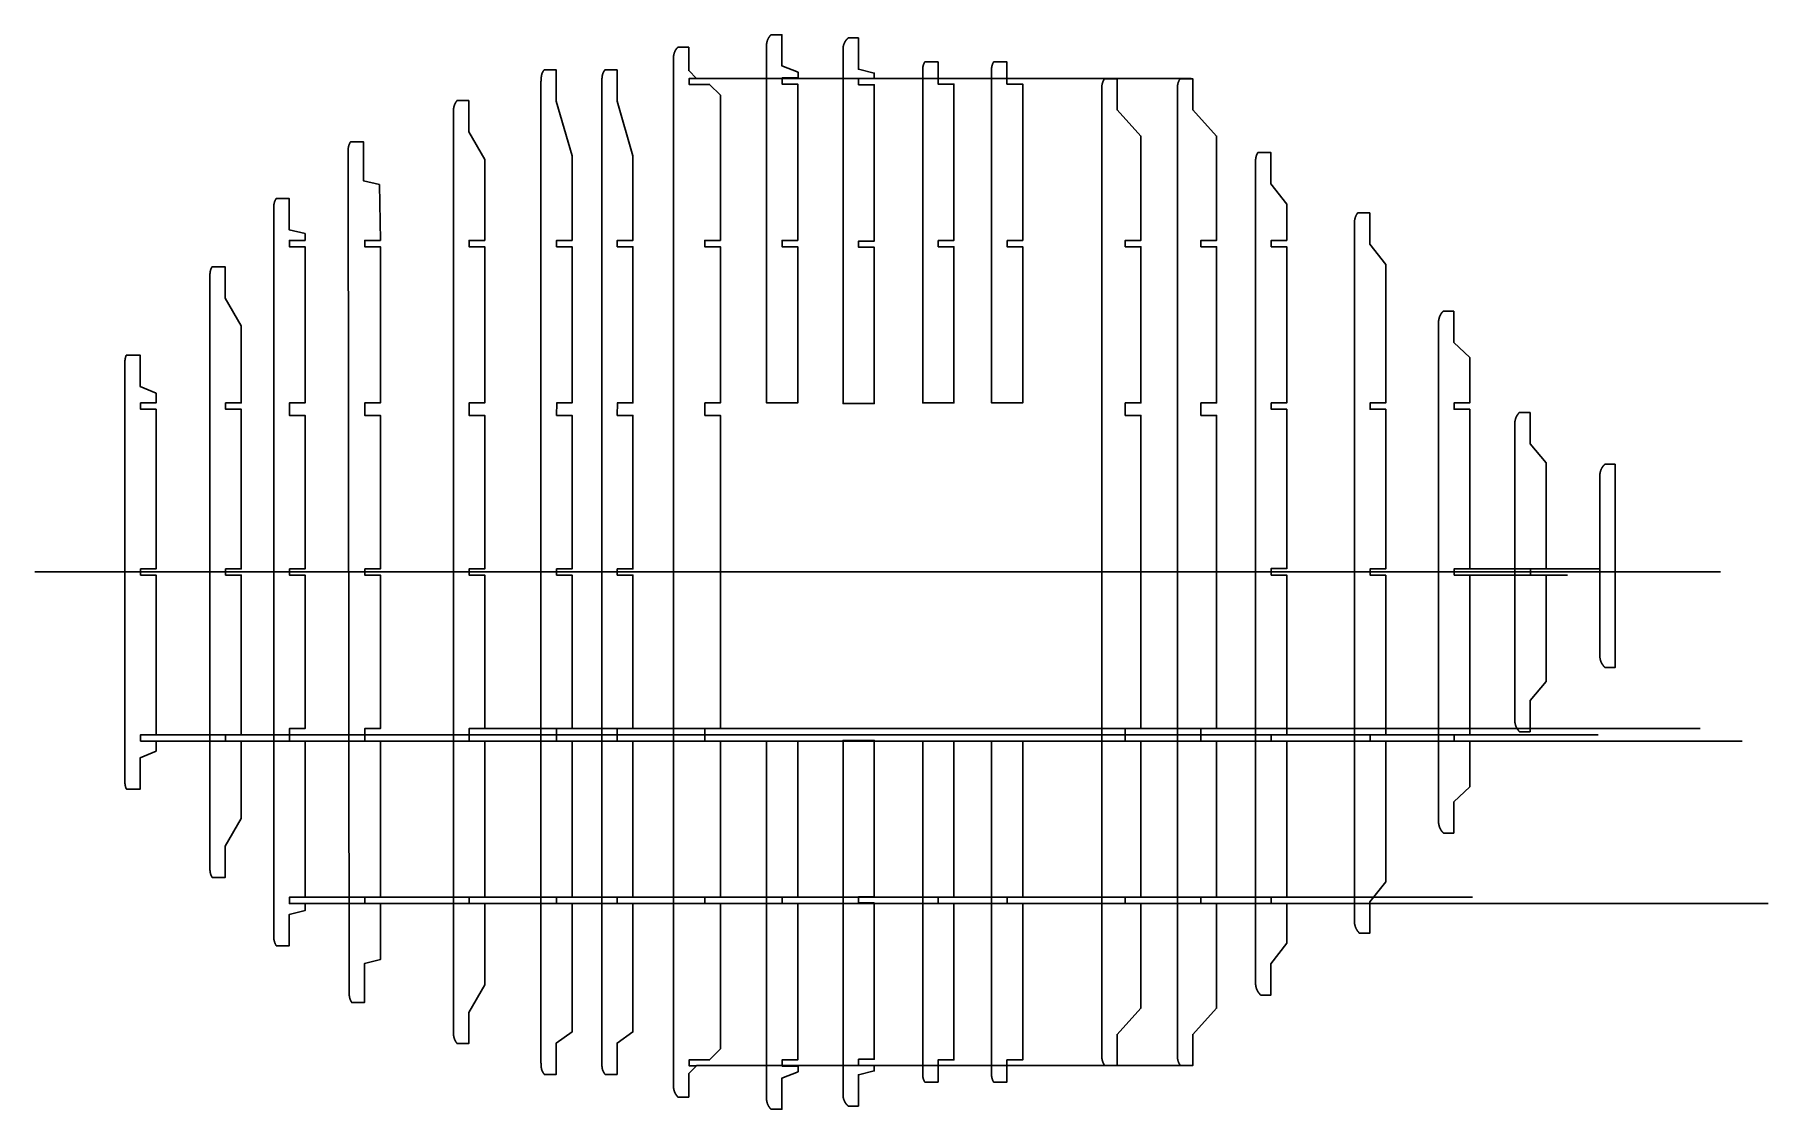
# Model space of a CAD drawing. Header units: inches. Extents: x -1514 to 1282, y -2074 to 286.
# Drawn here: x 342 to 452.9, y 54.5 to 123.2 of the extents above; entities that cross this region are included whole.
import ezdxf

# ---------------------------------------------------------------- set-up
doc = ezdxf.new("R2010")
doc.units = ezdxf.units.IN
doc.header["$LTSCALE"] = 0.1
doc.header["$MEASUREMENT"] = 0

msp = doc.modelspace()

# ---------------------------------------------------------------- linework, layer by layer
at = {"color": 3}
for p, q in [((384.36087, 120.42116), (415.99714, 120.42116)), ((433.82026, 89.04524), (442.14129, 89.04524)), ((433.82026, 88.64524), (440.08049, 88.64524)), ((369.80497, 78.83099), (448.56981, 78.83099)), ((349.78398, 78.43101), (442.04386, 78.43101)), ((349.78398, 78.03101), (451.25003, 78.03101)), ((359.30759, 68.03099), (433.98611, 68.03099)), ((359.30759, 67.63098), (452.92044, 67.63098)), ((384.36087, 57.2693), (415.99714, 57.2693))]:
    msp.add_line(p, q, dxfattribs=at)
for p, q in [((384.88085, 98.85947), (384.88085, 99.65947)), ((342.01311, 88.84523), (449.85803, 88.84523))]:
    msp.add_line(p, q)
at = {"color": 7, "linetype": 'Continuous', "lineweight": 25}
for points in [[(390.85226, 120.45947), (390.85226, 120.82255), (389.81141, 121.224), (389.81141, 123.224), (389.12582, 123.224), (389.1215, 123.21975), (389.11721, 123.21547), (389.11295, 123.21115), (389.1087, 123.20681), (389.10449, 123.20244), (389.1003, 123.19804), (389.09614, 123.19362), (389.092, 123.18916), (389.08789, 123.18468), (389.0838, 123.18017), (389.07974, 123.17564), (389.07571, 123.17107), (389.07171, 123.16649), (389.06773, 123.16187), (389.06379, 123.15723), (389.05986, 123.15257), (389.05597, 123.14788), (389.05211, 123.14316), (389.04827, 123.13842), (389.04446, 123.13366), (389.04069, 123.12887), (389.03694, 123.12406), (389.03322, 123.11922), (389.02953, 123.11436), (389.02586, 123.10948), (389.02223, 123.10458), (389.01863, 123.09965), (389.01506, 123.0947), (389.01152, 123.08973), (389.00801, 123.08474), (389.00453, 123.07973), (389.00109, 123.0747), (388.99767, 123.06964), (388.99429, 123.06457), (388.99093, 123.05947), (388.98761, 123.05436), (388.98432, 123.04922), (388.98107, 123.04407), (388.97784, 123.0389), (388.97465, 123.03371), (388.97149, 123.0285), (388.96837, 123.02327), (388.96528, 123.01803), (388.96222, 123.01277), (388.95919, 123.00749), (388.9562, 123.00219), (388.95325, 122.99688), (388.95032, 122.99155), (388.94744, 122.9862), (388.94458, 122.98084), (388.94177, 122.97546), (388.93899, 122.97007), (388.93624, 122.96467), (388.93353, 122.95924), (388.93085, 122.95381), (388.92821, 122.94835), (388.9256, 122.94287), (388.92302, 122.93738), (388.92048, 122.93187), (388.91797, 122.92634), (388.9155, 122.92079), (388.91306, 122.91522), (388.91065, 122.90963), (388.90828, 122.90403), (388.90594, 122.89842), (388.90363, 122.89278), (388.90136, 122.88713), (388.89913, 122.88147), (388.89693, 122.87579), (388.89476, 122.87009), (388.89263, 122.86438), (388.89053, 122.85866), (388.88847, 122.85292), (388.88644, 122.84717), (388.88445, 122.8414), (388.88249, 122.83563), (388.88057, 122.82984), (388.87868, 122.82403), (388.87683, 122.81822), (388.87502, 122.81239), (388.87324, 122.80656), (388.8715, 122.80071), (388.86979, 122.79485), (388.86812, 122.78898), (388.86648, 122.7831), (388.86488, 122.77722), (388.86332, 122.77132), (388.86179, 122.76541), (388.86031, 122.7595), (388.85885, 122.75357), (388.85744, 122.74764), (388.85606, 122.74171), (388.85471, 122.73576), (388.85341, 122.72981), (388.85214, 122.72385), (388.85091, 122.71789), (388.84972, 122.71192), (388.84856, 122.70594), (388.84744, 122.69996), (388.84636, 122.69397), (388.84532, 122.68798), (388.84431, 122.68199), (388.84334, 122.67599), (388.84241, 122.66999), (388.84152, 122.66398), (388.84067, 122.65797), (388.83985, 122.65196), (388.83908, 122.64595), (388.8387, 122.64294), (388.83852, 122.64143), (388.83833, 122.63991), (388.83763, 122.63381), (388.83695, 122.62771), (388.83632, 122.62161), (388.83573, 122.6155), (388.83517, 122.60938), (388.83465, 122.60327), (388.83417, 122.59714), (388.83373, 122.59102), (388.83333, 122.58489), (388.83296, 122.57876), (388.83264, 122.57263), (388.83235, 122.5665), (388.8321, 122.56036), (388.83189, 122.55423), (388.83171, 122.54809), (388.83158, 122.54195), (388.83148, 122.53582), (388.83142, 122.52968), (388.83141, 122.52354), (388.83141, 99.65947), (390.83141, 99.65947), (390.83141, 109.65947), (389.83141, 109.65947), (389.83141, 110.05947), (390.83141, 110.05947), (390.83141, 120.05947), (389.83141, 120.05947), (389.83141, 120.45947), (390.83141, 120.45947)], [(384.88085, 99.65947), (385.88085, 99.65947), (385.88085, 109.65947), (384.88085, 109.65947), (384.88085, 110.05947), (385.88085, 110.05947), (385.88085, 119.34293), (385.18432, 120.03946), (383.88085, 120.03946), (383.88085, 120.41897), (384.36087, 120.42116), (383.86087, 120.92116), (383.86087, 122.42116), (383.1516, 122.42116), (383.14761, 122.41693), (383.14364, 122.41267), (383.13969, 122.40839), (383.13577, 122.40409), (383.13187, 122.39976), (383.128, 122.3954), (383.12415, 122.39102), (383.12033, 122.38661), (383.11653, 122.38218), (383.11276, 122.37773), (383.10902, 122.37325), (383.10529, 122.36875), (383.1016, 122.36422), (383.09793, 122.35967), (383.09429, 122.3551), (383.09067, 122.35051), (383.08708, 122.34589), (383.08351, 122.34125), (383.07998, 122.33659), (383.07647, 122.33191), (383.07298, 122.32721), (383.06953, 122.32248), (383.0661, 122.31774), (383.0627, 122.31297), (383.05933, 122.30819), (383.05598, 122.30338), (383.05266, 122.29855), (383.04937, 122.29371), (383.04611, 122.28884), (383.04288, 122.28396), (383.03968, 122.27906), (383.03651, 122.27414), (383.03336, 122.2692), (383.03025, 122.26424), (383.02716, 122.25927), (383.0241, 122.25428), (383.02108, 122.24927), (383.01808, 122.24424), (383.01512, 122.2392), (383.01218, 122.23414), (383.00927, 122.22906), (383.0064, 122.22397), (383.00356, 122.21886), (383.00074, 122.21374), (382.99796, 122.2086), (382.99521, 122.20345), (382.99249, 122.19828), (382.98981, 122.1931), (382.98715, 122.18791), (382.98453, 122.1827), (382.98194, 122.17747), (382.97938, 122.17224), (382.97685, 122.16699), (382.97436, 122.16172), (382.9719, 122.15645), (382.96947, 122.15116), (382.96708, 122.14586), (382.96471, 122.14055), (382.96238, 122.13521), (382.96008, 122.12987), (382.95781, 122.1245), (382.95557, 122.11912), (382.95337, 122.11373), (382.95119, 122.10831), (382.94905, 122.10289), (382.94694, 122.09745), (382.94486, 122.09199), (382.94281, 122.08653), (382.9408, 122.08104), (382.93881, 122.07555), (382.93686, 122.07004), (382.93494, 122.06452), (382.93305, 122.05898), (382.9312, 122.05344), (382.92937, 122.04788), (382.92758, 122.04231), (382.92582, 122.03673), (382.9241, 122.03113), (382.9224, 122.02553), (382.92074, 122.01992), (382.91912, 122.01429), (382.91752, 122.00866), (382.91596, 122.00301), (382.91443, 121.99736), (382.91294, 121.9917), (382.91147, 121.98603), (382.91004, 121.98035), (382.90865, 121.97466), (382.90729, 121.96897), (382.90596, 121.96327), (382.90466, 121.95756), (382.9034, 121.95184), (382.90217, 121.94612), (382.90098, 121.94039), (382.89982, 121.93465), (382.89869, 121.92891), (382.8976, 121.92317), (382.89654, 121.91742), (382.89551, 121.91166), (382.89452, 121.9059), (382.89357, 121.90013), (382.89265, 121.89436), (382.89176, 121.88859), (382.89091, 121.88281), (382.89009, 121.87704), (382.8893, 121.87125), (382.88856, 121.86547), (382.88784, 121.85968), (382.88716, 121.85389), (382.88652, 121.8481), (382.88591, 121.84231), (382.88534, 121.83652), (382.8848, 121.83073), (382.88454, 121.82783), (382.88442, 121.82638), (382.88429, 121.82491), (382.88382, 121.81903), (382.88338, 121.81316), (382.88298, 121.80728), (382.88261, 121.80139), (382.88227, 121.79551), (382.88197, 121.78962), (382.88171, 121.78373), (382.88148, 121.77784), (382.88129, 121.77195), (382.88113, 121.76605), (382.881, 121.76016), (382.88092, 121.75427), (382.88086, 121.74837), (382.88085, 121.74248), (382.88085, 55.94797), (382.88086, 55.94186), (382.88092, 55.93576), (382.88102, 55.92965), (382.88115, 55.92354), (382.88132, 55.91743), (382.88153, 55.91132), (382.88177, 55.90521), (382.88206, 55.89911), (382.88238, 55.893), (382.88274, 55.8869), (382.88314, 55.8808), (382.88357, 55.87471), (382.88404, 55.86861), (382.88455, 55.86252), (382.8851, 55.85644), (382.88569, 55.85036), (382.88631, 55.84428), (382.88697, 55.83821), (382.88731, 55.83518), (382.88766, 55.83218), (382.88839, 55.82619), (382.88915, 55.8202), (382.88996, 55.81422), (382.8908, 55.80823), (382.89168, 55.80225), (382.89259, 55.79628), (382.89354, 55.7903), (382.89454, 55.78433), (382.89556, 55.77836), (382.89663, 55.7724), (382.89773, 55.76645), (382.89887, 55.76049), (382.90004, 55.75455), (382.90125, 55.74861), (382.9025, 55.74267), (382.90379, 55.73674), (382.90511, 55.73082), (382.90647, 55.72491), (382.90786, 55.719), (382.90929, 55.7131), (382.91076, 55.70721), (382.91226, 55.70133), (382.9138, 55.69545), (382.91537, 55.68959), (382.91698, 55.68373), (382.91863, 55.67788), (382.92031, 55.67205), (382.92203, 55.66622), (382.92378, 55.66041), (382.92556, 55.6546), (382.92739, 55.64881), (382.92924, 55.64303), (382.93113, 55.63726), (382.93306, 55.6315), (382.93502, 55.62576), (382.93702, 55.62003), (382.93905, 55.61431), (382.94112, 55.6086), (382.94321, 55.60291), (382.94535, 55.59724), (382.94752, 55.59157), (382.94972, 55.58593), (382.95195, 55.5803), (382.95422, 55.57468), (382.95653, 55.56908), (382.95887, 55.5635), (382.96124, 55.55793), (382.96364, 55.55238), (382.96608, 55.54685), (382.96855, 55.54133), (382.97106, 55.53583), (382.97359, 55.53035), (382.97617, 55.52489), (382.97877, 55.51945), (382.98141, 55.51403), (382.98408, 55.50862), (382.98679, 55.50322), (382.98953, 55.49784), (382.99231, 55.49247), (382.99512, 55.48712), (382.99797, 55.48178), (383.00085, 55.47646), (383.00376, 55.47116), (383.00671, 55.46587), (383.00969, 55.4606), (383.01271, 55.45535), (383.01576, 55.45011), (383.01884, 55.44489), (383.02195, 55.43969), (383.0251, 55.4345), (383.02828, 55.42934), (383.03149, 55.42419), (383.03474, 55.41906), (383.03801, 55.41395), (383.04132, 55.40886), (383.04466, 55.40379), (383.04803, 55.39874), (383.05143, 55.39371), (383.05486, 55.3887), (383.05832, 55.38371), (383.06181, 55.37874), (383.06534, 55.37379), (383.06889, 55.36886), (383.07247, 55.36396), (383.07608, 55.35908), (383.07973, 55.35422), (383.0834, 55.34938), (383.0871, 55.34457), (383.09083, 55.33978), (383.09458, 55.33501), (383.09837, 55.33027), (383.10218, 55.32555), (383.10603, 55.32086), (383.1099, 55.31619), (383.11379, 55.31154), (383.11772, 55.30692), (383.12167, 55.30233), (383.12565, 55.29776), (383.12966, 55.29322), (383.13369, 55.2887), (383.13775, 55.28421), (383.14184, 55.27975), (383.14595, 55.27531), (383.15009, 55.27091), (383.15425, 55.26653), (383.15844, 55.26217), (383.16266, 55.25785), (383.16689, 55.25356), (383.17116, 55.24929), (383.86087, 55.24929), (383.86087, 56.74929), (384.36087, 57.24929), (383.88085, 57.25147), (383.88085, 57.63098), (385.18432, 57.63098), (385.88085, 58.32752), (385.88085, 67.63098), (384.88085, 67.63098), (384.88085, 68.03098), (385.88085, 68.03098), (385.88085, 78.03098), (384.88085, 78.03098), (384.88085, 78.83099), (385.88085, 78.83099), (385.88085, 98.85947), (384.88085, 98.85947)], [(375.41792, 99.65947), (375.39754, 98.85947), (376.39754, 98.85947), (376.39754, 89.04523), (375.39754, 89.04523), (375.39754, 88.64523), (376.39754, 88.64523), (376.39754, 78.83099), (375.39754, 78.83099), (375.39754, 78.03099), (376.39754, 78.03099), (376.39754, 68.03099), (375.39754, 68.03099), (375.39754, 67.63099), (376.39754, 67.63099), (376.39754, 59.42212), (375.37754, 58.7046), (375.37754, 56.7046), (374.61505, 56.7046), (374.61366, 56.70634), (374.61227, 56.70809), (374.61088, 56.70985), (374.6095, 56.7116), (374.60812, 56.71336), (374.60675, 56.71513), (374.60537, 56.7169), (374.60401, 56.71867), (374.60264, 56.72044), (374.60128, 56.72222), (374.59993, 56.724), (374.59858, 56.72579), (374.59723, 56.72757), (374.59589, 56.72936), (374.59455, 56.73116), (374.59321, 56.73296), (374.59188, 56.73476), (374.59055, 56.73656), (374.58922, 56.73837), (374.5879, 56.74018), (374.58659, 56.742), (374.58528, 56.74382), (374.58397, 56.74564), (374.58266, 56.74746), (374.58136, 56.74929), (374.58007, 56.75112), (374.57877, 56.75295), (374.57749, 56.75479), (374.5762, 56.75663), (374.57492, 56.75847), (374.57365, 56.76032), (374.57237, 56.76217), (374.57111, 56.76402), (374.56984, 56.76588), (374.56858, 56.76774), (374.56733, 56.7696), (374.56607, 56.77146), (374.56483, 56.77333), (374.56358, 56.7752), (374.56234, 56.77708), (374.56111, 56.77895), (374.55988, 56.78083), (374.55865, 56.78272), (374.55743, 56.7846), (374.55621, 56.78649), (374.555, 56.78838), (374.55378, 56.79028), (374.55258, 56.79217), (374.55138, 56.79407), (374.55018, 56.79598), (374.54899, 56.79788), (374.5478, 56.79979), (374.54661, 56.8017), (374.54543, 56.80362), (374.54425, 56.80553), (374.54308, 56.80745), (374.54191, 56.80937), (374.54075, 56.8113), (374.53959, 56.81323), (374.53844, 56.81516), (374.53728, 56.81709), (374.53614, 56.81903), (374.535, 56.82096), (374.53386, 56.82291), (374.53272, 56.82485), (374.53159, 56.82679), (374.53047, 56.82874), (374.52935, 56.83069), (374.52823, 56.83265), (374.52712, 56.8346), (374.52601, 56.83656), (374.52491, 56.83852), (374.52381, 56.84049), (374.52272, 56.84245), (374.52163, 56.84442), (374.52054, 56.84639), (374.51946, 56.84837), (374.51838, 56.85034), (374.51731, 56.85232), (374.51624, 56.8543), (374.51518, 56.85629), (374.51412, 56.85827), (374.51306, 56.86026), (374.51201, 56.86225), (374.51097, 56.86424), (374.50993, 56.86624), (374.50889, 56.86823), (374.50786, 56.87023), (374.50683, 56.87223), (374.50581, 56.87424), (374.50479, 56.87624), (374.50378, 56.87825), (374.50277, 56.88026), (374.50176, 56.88227), (374.50076, 56.88429), (374.49977, 56.8863), (374.49877, 56.88832), (374.49779, 56.89034), (374.49681, 56.89237), (374.49583, 56.89439), (374.49486, 56.89642), (374.49389, 56.89845), (374.49292, 56.90048), (374.49197, 56.90251), (374.49101, 56.90455), (374.49006, 56.90658), (374.48912, 56.90862), (374.48818, 56.91066), (374.48724, 56.91271), (374.48631, 56.91475), (374.48538, 56.9168), (374.48446, 56.91885), (374.48355, 56.9209), (374.48263, 56.92295), (374.48173, 56.92501), (374.48082, 56.92706), (374.47993, 56.92912), (374.47903, 56.93118), (374.47814, 56.93324), (374.47726, 56.9353), (374.47638, 56.93737), (374.47551, 56.93944), (374.47464, 56.9415), (374.47377, 56.94357), (374.47291, 56.94565), (374.47206, 56.94772), (374.47121, 56.94979), (374.47036, 56.95187), (374.46952, 56.95395), (374.46869, 56.95603), (374.46786, 56.95811), (374.46703, 56.9602), (374.46621, 56.96228), (374.46539, 56.96437), (374.46458, 56.96645), (374.46378, 56.96854), (374.46297, 56.97064), (374.46218, 56.97273), (374.46139, 56.97482), (374.4606, 56.97692), (374.45982, 56.97901), (374.45904, 56.98111), (374.45827, 56.98321), (374.4575, 56.98531), (374.45674, 56.98742), (374.45598, 56.98952), (374.45523, 56.99162), (374.45448, 56.99373), (374.45374, 56.99584), (374.45356, 56.99637), (374.45347, 56.99663), (374.45337, 56.9969), (374.453, 56.99796), (374.45226, 57.00009), (374.4519, 57.00115), (374.45153, 57.00222), (374.45117, 57.00329), (374.4508, 57.00436), (374.45044, 57.00543), (374.45008, 57.00651), (374.44972, 57.00759), (374.44936, 57.00867), (374.449, 57.00975), (374.44865, 57.01084), (374.44829, 57.01194), (374.44794, 57.01303), (374.44759, 57.01413), (374.44723, 57.01524), (374.44688, 57.01635), (374.44653, 57.01746), (374.44619, 57.01858), (374.44584, 57.01971), (374.44549, 57.02084), (374.44515, 57.02198), (374.44498, 57.02255), (374.4448, 57.02312), (374.44463, 57.02369), (374.44446, 57.02427), (374.44429, 57.02485), (374.44412, 57.02543), (374.44395, 57.02601), (374.44378, 57.02659), (374.44361, 57.02717), (374.44344, 57.02776), (374.44327, 57.02835), (374.4431, 57.02894), (374.44293, 57.02953), (374.44276, 57.03013), (374.4426, 57.03072), (374.44243, 57.03132), (374.44226, 57.03192), (374.44209, 57.03252), (374.44193, 57.03313), (374.44176, 57.03373), (374.44159, 57.03434), (374.44143, 57.03495), (374.44126, 57.03556), (374.4411, 57.03618), (374.44093, 57.0368), (374.44077, 57.03742), (374.4406, 57.03804), (374.44044, 57.03866), (374.44027, 57.03929), (374.44011, 57.03992), (374.43995, 57.04055), (374.43978, 57.04119), (374.43962, 57.04182), (374.43946, 57.04246), (374.43929, 57.0431), (374.43913, 57.04375), (374.43897, 57.0444), (374.43881, 57.04505), (374.43865, 57.0457), (374.43849, 57.04635), (374.43832, 57.04701), (374.43816, 57.04767), (374.438, 57.04834), (374.43784, 57.049), (374.43768, 57.04967), (374.43752, 57.05035), (374.43736, 57.05102), (374.43721, 57.0517), (374.43705, 57.05238), (374.43689, 57.05307), (374.43673, 57.05375), (374.43657, 57.05444), (374.43641, 57.05514), (374.43626, 57.05584), (374.4361, 57.05654), (374.43594, 57.05724), (374.43579, 57.05795), (374.43563, 57.05866), (374.43547, 57.05937), (374.43532, 57.06009), (374.43516, 57.06081), (374.43501, 57.06153), (374.43485, 57.06226), (374.4347, 57.06299), (374.43454, 57.06372), (374.43439, 57.06446), (374.43424, 57.0652), (374.43408, 57.06595), (374.43393, 57.0667), (374.43378, 57.06745), (374.43362, 57.0682), (374.43347, 57.06896), (374.43332, 57.06973), (374.43317, 57.07049), (374.43301, 57.07127), (374.43286, 57.07204), (374.43271, 57.07282), (374.43256, 57.0736), (374.43241, 57.07439), (374.43226, 57.07518), (374.43211, 57.07597), (374.43196, 57.07677), (374.43181, 57.07757), (374.43166, 57.07838), (374.43151, 57.07919), (374.43136, 57.08001), (374.43121, 57.08083), (374.43106, 57.08165), (374.43092, 57.08248), (374.43077, 57.08331), (374.43062, 57.08415), (374.43047, 57.08499), (374.43033, 57.08583), (374.43018, 57.08668), (374.43003, 57.08753), (374.42989, 57.08839), (374.42974, 57.08926), (374.42959, 57.09012), (374.42945, 57.09099), (374.4293, 57.09187), (374.42916, 57.09275), (374.42901, 57.09364), (374.42887, 57.09453), (374.42872, 57.09542), (374.42858, 57.09632), (374.42844, 57.09723), (374.42829, 57.09814), (374.42815, 57.09905), (374.42801, 57.09997), (374.42786, 57.1009), (374.42772, 57.10182), (374.42758, 57.10276), (374.42744, 57.1037), (374.42729, 57.10464), (374.42715, 57.10559), (374.42701, 57.10654), (374.42687, 57.1075), (374.42673, 57.10847), (374.42659, 57.10944), (374.42645, 57.11041), (374.42631, 57.11139), (374.42617, 57.11238), (374.42603, 57.11337), (374.42589, 57.11436), (374.42575, 57.11536), (374.42561, 57.11637), (374.42547, 57.11738), (374.42534, 57.1184), (374.4252, 57.11942), (374.42506, 57.12045), (374.42492, 57.12148), (374.42478, 57.12252), (374.42465, 57.12357), (374.42451, 57.12462), (374.42437, 57.12568), (374.42424, 57.12674), (374.4241, 57.12781), (374.42397, 57.12888), (374.42383, 57.12996), (374.42369, 57.13104), (374.42356, 57.13213), (374.42342, 57.13323), (374.42329, 57.13433), (374.42316, 57.13544), (374.42302, 57.13656), (374.42289, 57.13768), (374.42275, 57.1388), (374.42262, 57.13994), (374.42249, 57.14107), (374.42235, 57.14222), (374.42222, 57.14337), (374.42209, 57.14453), (374.42196, 57.14569), (374.42182, 57.14686), (374.42169, 57.14804), (374.42156, 57.14922), (374.42143, 57.15041), (374.4213, 57.1516), (374.42117, 57.1528), (374.4211, 57.15341), (374.42104, 57.15401), (374.42097, 57.15462), (374.42091, 57.15523), (374.42084, 57.15584), (374.42078, 57.15645), (374.42071, 57.15706), (374.42065, 57.15767), (374.42058, 57.15829), (374.42052, 57.15891), (374.42045, 57.15953), (374.42039, 57.16015), (374.42032, 57.16077), (374.42026, 57.16139), (374.42019, 57.16202), (374.42013, 57.16265), (374.42007, 57.16328), (374.42, 57.16391), (374.41994, 57.16454), (374.41987, 57.16518), (374.41981, 57.16581), (374.41974, 57.16645), (374.41968, 57.16709), (374.41962, 57.16773), (374.41955, 57.16837), (374.41949, 57.16902), (374.41943, 57.16966), (374.41936, 57.17031), (374.4193, 57.17096), (374.41923, 57.17161), (374.41917, 57.17226), (374.41911, 57.17292), (374.41904, 57.17358), (374.41898, 57.17423), (374.41892, 57.17489), (374.41885, 57.17556), (374.41879, 57.17622), (374.41873, 57.17688), (374.41866, 57.17755), (374.4186, 57.17822), (374.41854, 57.17889), (374.41848, 57.17956), (374.41841, 57.18024), (374.41835, 57.18091), (374.41829, 57.18159), (374.41822, 57.18227), (374.41816, 57.18295), (374.4181, 57.18363), (374.41804, 57.18432), (374.41797, 57.185), (374.41791, 57.18569), (374.41785, 57.18638), (374.41779, 57.18707), (374.41772, 57.18777), (374.41766, 57.18846), (374.4176, 57.18916), (374.41754, 57.18986), (374.41748, 57.19056), (374.41741, 57.19126), (374.41735, 57.19197), (374.41729, 57.19267), (374.41723, 57.19338), (374.41717, 57.19409), (374.41711, 57.1948), (374.41704, 57.19552), (374.41698, 57.19623), (374.41692, 57.19695), (374.41686, 57.19767), (374.4168, 57.19839), (374.41674, 57.19912), (374.41668, 57.19984), (374.41661, 57.20057), (374.41655, 57.2013), (374.41649, 57.20203), (374.41643, 57.20276), (374.41637, 57.20349), (374.41631, 57.20423), (374.41625, 57.20497), (374.41619, 57.20571), (374.41613, 57.20645), (374.41607, 57.20719), (374.41601, 57.20794), (374.41594, 57.20869), (374.41588, 57.20944), (374.41582, 57.21019), (374.41576, 57.21094), (374.4157, 57.2117), (374.41564, 57.21246), (374.41558, 57.21322), (374.41552, 57.21398), (374.41546, 57.21474), (374.4154, 57.21551), (374.41534, 57.21627), (374.41528, 57.21704), (374.41522, 57.21781), (374.41516, 57.21859), (374.4151, 57.21936), (374.41504, 57.22014), (374.41498, 57.22092), (374.41492, 57.2217), (374.41486, 57.22248), (374.4148, 57.22327), (374.41474, 57.22405), (374.41469, 57.22484), (374.41463, 57.22563), (374.41457, 57.22643), (374.41451, 57.22722), (374.41445, 57.22802), (374.41439, 57.22882), (374.41433, 57.22962), (374.41427, 57.23042), (374.41421, 57.23123), (374.41415, 57.23203), (374.41409, 57.23284), (374.41404, 57.23365), (374.41398, 57.23447), (374.41392, 57.23528), (374.41386, 57.2361), (374.4138, 57.23692), (374.41374, 57.23774), (374.41368, 57.23856), (374.41363, 57.23939), (374.41357, 57.24022), (374.41351, 57.24105), (374.41345, 57.24188), (374.41339, 57.24271), (374.41333, 57.24355), (374.41328, 57.24439), (374.41322, 57.24523), (374.41316, 57.24607), (374.4131, 57.24691), (374.41304, 57.24776), (374.41299, 57.24861), (374.41293, 57.24946), (374.41287, 57.25031), (374.41281, 57.25117), (374.41276, 57.25203), (374.4127, 57.25288), (374.41264, 57.25375), (374.41258, 57.25461), (374.41253, 57.25548), (374.41247, 57.25634), (374.41241, 57.25721), (374.41235, 57.25809), (374.4123, 57.25896), (374.41224, 57.25984), (374.41218, 57.26072), (374.41213, 57.2616), (374.41207, 57.26248), (374.41201, 57.26336), (374.41195, 57.26425), (374.4119, 57.26514), (374.41184, 57.26603), (374.41178, 57.26693), (374.41173, 57.26782), (374.41167, 57.26872), (374.41161, 57.26962), (374.41156, 57.27052), (374.4115, 57.27143), (374.41145, 57.27234), (374.41139, 57.27325), (374.41133, 57.27416), (374.41128, 57.27507), (374.41122, 57.27599), (374.41116, 57.2769), (374.41111, 57.27783), (374.41105, 57.27875), (374.411, 57.27967), (374.41094, 57.2806), (374.41088, 57.28153), (374.41083, 57.28246), (374.41077, 57.2834), (374.41072, 57.28433), (374.41066, 57.28527), (374.41061, 57.28621), (374.41055, 57.28715), (374.4105, 57.2881), (374.41044, 57.28905), (374.41038, 57.29), (374.41033, 57.29095), (374.41027, 57.2919), (374.41022, 57.29286), (374.41016, 57.29382), (374.41011, 57.29478), (374.41005, 57.29575), (374.41, 57.29671), (374.40994, 57.29768), (374.40989, 57.29865), (374.40983, 57.29962), (374.40978, 57.3006), (374.40972, 57.30158), (374.40967, 57.30256), (374.40962, 57.30354), (374.40956, 57.30452), (374.40951, 57.30551), (374.40945, 57.3065), (374.4094, 57.30749), (374.40934, 57.30849), (374.40929, 57.30948), (374.40923, 57.31048), (374.40918, 57.31148), (374.40913, 57.31249), (374.40907, 57.31349), (374.40902, 57.3145), (374.40896, 57.31551), (374.40891, 57.31652), (374.40886, 57.31754), (374.4088, 57.31856), (374.40875, 57.31958), (374.40869, 57.3206), (374.40864, 57.32163), (374.40859, 57.32265), (374.40853, 57.32368), (374.40848, 57.32472), (374.40843, 57.32575), (374.40837, 57.32679), (374.40832, 57.32783), (374.40827, 57.32887), (374.40821, 57.32991), (374.40816, 57.33096), (374.40811, 57.33201), (374.40805, 57.33306), (374.408, 57.33412), (374.40795, 57.33517), (374.40789, 57.33623), (374.40784, 57.3373), (374.40779, 57.33836), (374.40774, 57.33943), (374.40768, 57.3405), (374.40763, 57.34157), (374.40758, 57.34264), (374.40752, 57.34372), (374.40747, 57.3448), (374.40742, 57.34588), (374.40737, 57.34696), (374.40732, 57.34805), (374.40726, 57.34914), (374.40721, 57.35023), (374.40716, 57.35132), (374.40711, 57.35242), (374.40705, 57.35352), (374.407, 57.35462), (374.40695, 57.35573), (374.4069, 57.35683), (374.40685, 57.35794), (374.40679, 57.35905), (374.40674, 57.36017), (374.40669, 57.36129), (374.40664, 57.36241), (374.40659, 57.36353), (374.40653, 57.36465), (374.40648, 57.36578), (374.40643, 57.36691), (374.40638, 57.36804), (374.40633, 57.36918), (374.40628, 57.37031), (374.40623, 57.37145), (374.40617, 57.3726), (374.40612, 57.37374), (374.40607, 57.37489), (374.40602, 57.37604), (374.40597, 57.37719), (374.40592, 57.37835), (374.40587, 57.37951), (374.40582, 57.38067), (374.40577, 57.38183), (374.40572, 57.383), (374.40566, 57.38417), (374.40561, 57.38534), (374.40556, 57.38651), (374.40551, 57.38769), (374.40546, 57.38887), (374.40541, 57.39005), (374.40536, 57.39124), (374.40531, 57.39242), (374.40526, 57.39361), (374.40521, 57.39481), (374.40516, 57.396), (374.40511, 57.3972), (374.40506, 57.3984), (374.40501, 57.3996), (374.40496, 57.40081), (374.40491, 57.40202), (374.40486, 57.40323), (374.40481, 57.40444), (374.40476, 57.40566), (374.40471, 57.40688), (374.40466, 57.4081), (374.40461, 57.40933), (374.40456, 57.41056), (374.40451, 57.41179), (374.40446, 57.41302), (374.40441, 57.41426), (374.40436, 57.41549), (374.40431, 57.41673), (374.40426, 57.41798), (374.40421, 57.41923), (374.40416, 57.42048), (374.40411, 57.42173), (374.40406, 57.42298), (374.40401, 57.42424), (374.40397, 57.4255), (374.40392, 57.42676), (374.40387, 57.42803), (374.40382, 57.4293), (374.40377, 57.43057), (374.40372, 57.43184), (374.40367, 57.43312), (374.40362, 57.4344), (374.40357, 57.43568), (374.40353, 57.43697), (374.40348, 57.43826), (374.40343, 57.43955), (374.40338, 57.44084), (374.40333, 57.44214), (374.40328, 57.44344), (374.40323, 57.44474), (374.40319, 57.44605), (374.40314, 57.44735), (374.40309, 57.44867), (374.40304, 57.44998), (374.40299, 57.4513), (374.40294, 57.45262), (374.4029, 57.45394), (374.40285, 57.45526), (374.4028, 57.45659), (374.40275, 57.45792), (374.4027, 57.45925), (374.40266, 57.46059), (374.40261, 57.46193), (374.40256, 57.46327), (374.40251, 57.46462), (374.40247, 57.46597), (374.40242, 57.46732), (374.40237, 57.46867), (374.40232, 57.47003), (374.40228, 57.47139), (374.40223, 57.47275), (374.40218, 57.47411), (374.40213, 57.47548), (374.40209, 57.47685), (374.40204, 57.47823), (374.40199, 57.4796), (374.40194, 57.48098), (374.4019, 57.48237), (374.40185, 57.48375), (374.4018, 57.48514), (374.40176, 57.48653), (374.40171, 57.48793), (374.40166, 57.48932), (374.40162, 57.49072), (374.40157, 57.49213), (374.40152, 57.49353), (374.40147, 57.49494), (374.40143, 57.49635), (374.40138, 57.49777), (374.40134, 57.49919), (374.40129, 57.50061), (374.40124, 57.50203), (374.4012, 57.50346), (374.40115, 57.50489), (374.4011, 57.50632), (374.40106, 57.50776), (374.40101, 57.5092), (374.40096, 57.51064), (374.40092, 57.51209), (374.40087, 57.51353), (374.40083, 57.51498), (374.40078, 57.51644), (374.40073, 57.5179), (374.40069, 57.51936), (374.40064, 57.52082), (374.4006, 57.52228), (374.40055, 57.52375), (374.4005, 57.52523), (374.40046, 57.5267), (374.40041, 57.52818), (374.40037, 57.52966), (374.40032, 57.53115), (374.40028, 57.53263), (374.40023, 57.53412), (374.40019, 57.53562), (374.40014, 57.53711), (374.4001, 57.53861), (374.40005, 57.54012), (374.4, 57.54162), (374.39996, 57.54313), (374.39991, 57.54464), (374.39987, 57.54616), (374.39982, 57.54768), (374.39978, 57.5492), (374.39973, 57.55072), (374.39969, 57.55225), (374.39964, 57.55378), (374.3996, 57.55531), (374.39955, 57.55685), (374.39951, 57.55839), (374.39947, 57.55993), (374.39942, 57.56148), (374.39938, 57.56303), (374.39933, 57.56458), (374.39929, 57.56614), (374.39924, 57.5677), (374.3992, 57.56926), (374.39915, 57.57082), (374.39911, 57.57239), (374.39906, 57.57396), (374.39902, 57.57554), (374.39898, 57.57712), (374.39893, 57.5787), (374.39889, 57.58028), (374.39884, 57.58187), (374.3988, 57.58346), (374.39876, 57.58505), (374.39871, 57.58665), (374.39867, 57.58825), (374.39862, 57.58985), (374.39858, 57.59146), (374.39854, 57.59307), (374.39849, 57.59468), (374.39845, 57.5963), (374.39841, 57.59792), (374.39836, 57.59954), (374.39832, 57.60117), (374.39827, 57.60279), (374.39823, 57.60443), (374.39819, 57.60606), (374.39814, 57.6077), (374.3981, 57.60934), (374.39806, 57.61099), (374.39801, 57.61264), (374.39797, 57.61429), (374.39793, 57.61594), (374.39789, 57.6176), (374.39784, 57.61926), (374.3978, 57.62093), (374.39776, 57.6226), (374.39771, 57.62427), (374.39767, 57.62594), (374.39763, 57.62762), (374.39758, 57.6293), (374.39754, 57.63099), (374.39754, 120.05947), (374.39761, 120.06191), (374.39769, 120.06436), (374.39776, 120.06679), (374.39783, 120.06922), (374.39791, 120.07164), (374.39798, 120.07406), (374.39806, 120.07647), (374.39813, 120.07888), (374.3982, 120.08128), (374.39828, 120.08367), (374.39835, 120.08605), (374.39843, 120.08844), (374.39851, 120.09081), (374.39858, 120.09318), (374.39866, 120.09554), (374.39873, 120.0979), (374.39881, 120.10025), (374.39889, 120.10259), (374.39896, 120.10493), (374.39904, 120.10727), (374.39912, 120.10959), (374.39919, 120.11191), (374.39927, 120.11423), (374.39935, 120.11654), (374.39943, 120.11884), (374.39951, 120.12114), (374.39959, 120.12343), (374.39966, 120.12571), (374.39974, 120.12799), (374.39982, 120.13027), (374.3999, 120.13254), (374.39998, 120.1348), (374.40006, 120.13705), (374.40014, 120.1393), (374.40022, 120.14155), (374.4003, 120.14379), (374.40038, 120.14602), (374.40046, 120.14825), (374.40055, 120.15047), (374.40063, 120.15268), (374.40071, 120.15489), (374.40079, 120.1571), (374.40087, 120.1593), (374.40096, 120.16149), (374.40104, 120.16368), (374.40112, 120.16586), (374.4012, 120.16803), (374.40129, 120.1702), (374.40137, 120.17237), (374.40146, 120.17452), (374.40154, 120.17668), (374.40162, 120.17882), (374.40171, 120.18097), (374.40179, 120.1831), (374.40188, 120.18523), (374.40196, 120.18736), (374.40205, 120.18947), (374.40213, 120.19159), (374.40222, 120.1937), (374.40231, 120.1958), (374.40239, 120.19789), (374.40248, 120.19999), (374.40257, 120.20207), (374.40265, 120.20415), (374.40274, 120.20623), (374.40283, 120.20829), (374.40292, 120.21036), (374.403, 120.21242), (374.40309, 120.21447), (374.40318, 120.21652), (374.40327, 120.21856), (374.40336, 120.22059), (374.40345, 120.22262), (374.40354, 120.22465), (374.40362, 120.22667), (374.40371, 120.22868), (374.4038, 120.23069), (374.40389, 120.23269), (374.40399, 120.23469), (374.40408, 120.23669), (374.40417, 120.23867), (374.40426, 120.24065), (374.40435, 120.24263), (374.40444, 120.2446), (374.40453, 120.24657), (374.40462, 120.24853), (374.40472, 120.25048), (374.40481, 120.25243), (374.4049, 120.25438), (374.40499, 120.25632), (374.40509, 120.25825), (374.40518, 120.26018), (374.40528, 120.2621), (374.40537, 120.26402), (374.40546, 120.26594), (374.40556, 120.26784), (374.40565, 120.26975), (374.40575, 120.27164), (374.40584, 120.27353), (374.40594, 120.27542), (374.40603, 120.2773), (374.40613, 120.27918), (374.40622, 120.28105), (374.40632, 120.28292), (374.40642, 120.28478), (374.40651, 120.28663), (374.40661, 120.28849), (374.40671, 120.29033), (374.4068, 120.29217), (374.4069, 120.29401), (374.407, 120.29584), (374.4071, 120.29766), (374.4072, 120.29948), (374.40729, 120.3013), (374.40739, 120.30311), (374.40749, 120.30491), (374.40759, 120.30671), (374.40769, 120.30851), (374.40779, 120.3103), (374.40789, 120.31208), (374.40799, 120.31386), (374.40809, 120.31564), (374.40819, 120.31741), (374.40829, 120.31918), (374.40839, 120.32094), (374.40849, 120.32269), (374.4086, 120.32444), (374.4087, 120.32619), (374.4088, 120.32793), (374.4089, 120.32966), (374.409, 120.33139), (374.40911, 120.33312), (374.40921, 120.33484), (374.40931, 120.33656), (374.40942, 120.33827), (374.40952, 120.33997), (374.40962, 120.34167), (374.40973, 120.34337), (374.40983, 120.34506), (374.40994, 120.34675), (374.41004, 120.34843), (374.41014, 120.35011), (374.41025, 120.35178), (374.41036, 120.35345), (374.41046, 120.35511), (374.41057, 120.35677), (374.41067, 120.35843), (374.41078, 120.36007), (374.41089, 120.36172), (374.41099, 120.36336), (374.4111, 120.36499), (374.41121, 120.36662), (374.41131, 120.36825), (374.41142, 120.36987), (374.41153, 120.37149), (374.41164, 120.3731), (374.41175, 120.3747), (374.41186, 120.37631), (374.41196, 120.3779), (374.41207, 120.3795), (374.41218, 120.38108), (374.41229, 120.38267), (374.4124, 120.38425), (374.41251, 120.38582), (374.41262, 120.38739), (374.41273, 120.38896), (374.41284, 120.39052), (374.41295, 120.39207), (374.41307, 120.39363), (374.41318, 120.39517), (374.41329, 120.39672), (374.4134, 120.39825), (374.41351, 120.39979), (374.41363, 120.40132), (374.41374, 120.40284), (374.41385, 120.40436), (374.41396, 120.40588), (374.41408, 120.40739), (374.41419, 120.4089), (374.4143, 120.4104), (374.41442, 120.4119), (374.41453, 120.41339), (374.41465, 120.41488), (374.41476, 120.41636), (374.41488, 120.41784), (374.41499, 120.41932), (374.41511, 120.42079), (374.41522, 120.42226), (374.41534, 120.42372), (374.41546, 120.42518), (374.41557, 120.42664), (374.41569, 120.42809), (374.4158, 120.42953), (374.41592, 120.43097), (374.41604, 120.43241), (374.41616, 120.43384), (374.41627, 120.43527), (374.41639, 120.4367), (374.41651, 120.43812), (374.41663, 120.43953), (374.41675, 120.44095), (374.41687, 120.44235), (374.41699, 120.44376), (374.41711, 120.44516), (374.41723, 120.44655), (374.41735, 120.44794), (374.41747, 120.44933), (374.41759, 120.45071), (374.41771, 120.45209), (374.41783, 120.45346), (374.41795, 120.45483), (374.41807, 120.4562), (374.41819, 120.45756), (374.41831, 120.45892), (374.41843, 120.46027), (374.41856, 120.46162), (374.41868, 120.46297), (374.4188, 120.46431), (374.41893, 120.46565), (374.41905, 120.46698), (374.41917, 120.46831), (374.4193, 120.46963), (374.41942, 120.47095), (374.41954, 120.47227), (374.41967, 120.47359), (374.41979, 120.47489), (374.41992, 120.4762), (374.42004, 120.4775), (374.42017, 120.4788), (374.42029, 120.48009), (374.42042, 120.48138), (374.42054, 120.48267), (374.42067, 120.48395), (374.4208, 120.48523), (374.42092, 120.4865), (374.42105, 120.48777), (374.42118, 120.48904), (374.42131, 120.4903), (374.42143, 120.49156), (374.42156, 120.49281), (374.42169, 120.49406), (374.42182, 120.49531), (374.42195, 120.49655), (374.42208, 120.49779), (374.4222, 120.49903), (374.42233, 120.50026), (374.42246, 120.50149), (374.42259, 120.50271), (374.42272, 120.50393), (374.42285, 120.50515), (374.42298, 120.50636), (374.42312, 120.50757), (374.42325, 120.50877), (374.42338, 120.50998), (374.42351, 120.51117), (374.42364, 120.51237), (374.42377, 120.51356), (374.4239, 120.51474), (374.42404, 120.51593), (374.42417, 120.51711), (374.4243, 120.51828), (374.42444, 120.51946), (374.42457, 120.52062), (374.4247, 120.52179), (374.42484, 120.52295), (374.42497, 120.52411), (374.42511, 120.52526), (374.42524, 120.52641), (374.42537, 120.52756), (374.42551, 120.5287), (374.42565, 120.52984), (374.42578, 120.53098), (374.42592, 120.53211), (374.42605, 120.53324), (374.42619, 120.53437), (374.42633, 120.53549), (374.42646, 120.53661), (374.4266, 120.53772), (374.42674, 120.53884), (374.42687, 120.53994), (374.42701, 120.54105), (374.42715, 120.54215), (374.42729, 120.54325), (374.42743, 120.54434), (374.42756, 120.54543), (374.4277, 120.54652), (374.42784, 120.54761), (374.42798, 120.54869), (374.42812, 120.54976), (374.42826, 120.55084), (374.4284, 120.55191), (374.42854, 120.55298), (374.42868, 120.55404), (374.42882, 120.5551), (374.42896, 120.55616), (374.42911, 120.55721), (374.42925, 120.55826), (374.42939, 120.55931), (374.42953, 120.56036), (374.42967, 120.5614), (374.42982, 120.56243), (374.42996, 120.56347), (374.4301, 120.5645), (374.43024, 120.56553), (374.43039, 120.56655), (374.43053, 120.56757), (374.43068, 120.56859), (374.43082, 120.56961), (374.43096, 120.57062), (374.43111, 120.57163), (374.43125, 120.57263), (374.4314, 120.57364), (374.43154, 120.57464), (374.43169, 120.57563), (374.43184, 120.57663), (374.43198, 120.57762), (374.43213, 120.5786), (374.43227, 120.57959), (374.43242, 120.58057), (374.43257, 120.58154), (374.43272, 120.58252), (374.43286, 120.58349), (374.43301, 120.58446), (374.43316, 120.58542), (374.43331, 120.58639), (374.43346, 120.58735), (374.43361, 120.5883), (374.43375, 120.58925), (374.4339, 120.5902), (374.43405, 120.59115), (374.4342, 120.5921), (374.43435, 120.59304), (374.4345, 120.59398), (374.43465, 120.59491), (374.4348, 120.59584), (374.43495, 120.59677), (374.43511, 120.5977), (374.43526, 120.59862), (374.43541, 120.59954), (374.43556, 120.60046), (374.43571, 120.60138), (374.43587, 120.60229), (374.43602, 120.6032), (374.43617, 120.6041), (374.43632, 120.60501), (374.43648, 120.60591), (374.43663, 120.60681), (374.43679, 120.6077), (374.43694, 120.60859), (374.43709, 120.60948), (374.43725, 120.61037), (374.4374, 120.61125), (374.43756, 120.61214), (374.43771, 120.61301), (374.43787, 120.61389), (374.43802, 120.61476), (374.43818, 120.61563), (374.43834, 120.6165), (374.43849, 120.61737), (374.43865, 120.61823), (374.43881, 120.61909), (374.43896, 120.61994), (374.43912, 120.6208), (374.43928, 120.62165), (374.43944, 120.6225), (374.4396, 120.62334), (374.43975, 120.62419), (374.43991, 120.62503), (374.44007, 120.62587), (374.44023, 120.6267), (374.44039, 120.62753), (374.44055, 120.62837), (374.44071, 120.62919), (374.44087, 120.63002), (374.44103, 120.63084), (374.44119, 120.63166), (374.44135, 120.63248), (374.44151, 120.63329), (374.44168, 120.63411), (374.44184, 120.63492), (374.442, 120.63572), (374.44216, 120.63653), (374.44232, 120.63733), (374.44249, 120.63813), (374.44265, 120.63893), (374.44281, 120.63973), (374.44298, 120.64052), (374.44314, 120.64131), (374.4433, 120.6421), (374.44347, 120.64288), (374.44363, 120.64367), (374.4438, 120.64445), (374.44396, 120.64522), (374.44413, 120.646), (374.44429, 120.64677), (374.44446, 120.64755), (374.44462, 120.64831), (374.44479, 120.64908), (374.44496, 120.64985), (374.44512, 120.65061), (374.44529, 120.65137), (374.44546, 120.65212), (374.44562, 120.65288), (374.44579, 120.65363), (374.44596, 120.65438), (374.44613, 120.65513), (374.4463, 120.65588), (374.44646, 120.65662), (374.44663, 120.65736), (374.4468, 120.6581), (374.44697, 120.65884), (374.44714, 120.65957), (374.44731, 120.66031), (374.44748, 120.66104), (374.44765, 120.66177), (374.44782, 120.66249), (374.44799, 120.66322), (374.44816, 120.66394), (374.44833, 120.66466), (374.44851, 120.66538), (374.44868, 120.66609), (374.44885, 120.6668), (374.44902, 120.66752), (374.44919, 120.66823), (374.44937, 120.66893), (374.44954, 120.66964), (374.44971, 120.67034), (374.44989, 120.67104), (374.45006, 120.67174), (374.45023, 120.67244), (374.45041, 120.67313), (374.45058, 120.67383), (374.45076, 120.67452), (374.45093, 120.67521), (374.45111, 120.67589), (374.45128, 120.67658), (374.45146, 120.67726), (374.45164, 120.67794), (374.45181, 120.67862), (374.45199, 120.6793), (374.45216, 120.67997), (374.45234, 120.68065), (374.45252, 120.68132), (374.4527, 120.68199), (374.45287, 120.68266), (374.45305, 120.68332), (374.45323, 120.68399), (374.45341, 120.68465), (374.45359, 120.68531), (374.45377, 120.68597), (374.45395, 120.68662), (374.45412, 120.68728), (374.4543, 120.68793), (374.45448, 120.68858), (374.45466, 120.68923), (374.45484, 120.68988), (374.45503, 120.69052), (374.45521, 120.69117), (374.45539, 120.69181), (374.45557, 120.69245), (374.45575, 120.69309), (374.45593, 120.69373), (374.45611, 120.69436), (374.4563, 120.695), (374.45648, 120.69563), (374.45666, 120.69626), (374.45685, 120.69689), (374.45703, 120.69751), (374.45721, 120.69814), (374.4574, 120.69876), (374.45758, 120.69939), (374.45777, 120.70001), (374.45795, 120.70063), (374.45814, 120.70124), (374.45832, 120.70186), (374.45851, 120.70247), (374.45869, 120.70309), (374.45888, 120.7037), (374.45906, 120.70431), (374.45925, 120.70491), (374.45962, 120.70612), (374.46, 120.70733), (374.46037, 120.70853), (374.46075, 120.70972), (374.46113, 120.71091), (374.46151, 120.71209), (374.46189, 120.71327), (374.46227, 120.71444), (374.46265, 120.7156), (374.46303, 120.71676), (374.46341, 120.71791), (374.4638, 120.71906), (374.46419, 120.72021), (374.46457, 120.72134), (374.46496, 120.72248), (374.46535, 120.7236), (374.46574, 120.72473), (374.46613, 120.72585), (374.46652, 120.72696), (374.46691, 120.72807), (374.46731, 120.72917), (374.4677, 120.73027), (374.4681, 120.73137), (374.46849, 120.73246), (374.46889, 120.73354), (374.46929, 120.73463), (374.46969, 120.7357), (374.47009, 120.73678), (374.47049, 120.73785), (374.4709, 120.73891), (374.4713, 120.73998), (374.4717, 120.74103), (374.47211, 120.74209), (374.47252, 120.74314), (374.47293, 120.74419), (374.47333, 120.74523), (374.47374, 120.74627), (374.47415, 120.74731), (374.47457, 120.74834), (374.47498, 120.74938), (374.47539, 120.7504), (374.47581, 120.75143), (374.47622, 120.75245), (374.47664, 120.75347), (374.47706, 120.75449), (374.47748, 120.7555), (374.4779, 120.75651), (374.47832, 120.75752), (374.47874, 120.75852), (374.47917, 120.75953), (374.47959, 120.76053), (374.48002, 120.76153), (374.48044, 120.76253), (374.48087, 120.76352), (374.4813, 120.76451), (374.48173, 120.7655), (374.48216, 120.76649), (374.48259, 120.76748), (374.48302, 120.76847), (374.48345, 120.76945), (374.48389, 120.77043), (374.48432, 120.77141), (374.48476, 120.77239), (374.4852, 120.77337), (374.48608, 120.77532), (374.48696, 120.77727), (374.48785, 120.77922), (374.48874, 120.78116), (374.48896, 120.78164), (374.48918, 120.78213), (374.48964, 120.78311), (374.49054, 120.78506), (374.49145, 120.78701), (374.49237, 120.78896), (374.49329, 120.79091), (374.49421, 120.79286), (374.49514, 120.7948), (374.49607, 120.79675), (374.49701, 120.79869), (374.49795, 120.80063), (374.4989, 120.80256), (374.49985, 120.8045), (374.5008, 120.80643), (374.50176, 120.80836), (374.50272, 120.81029), (374.50369, 120.81222), (374.50466, 120.81415), (374.50564, 120.81607), (374.50662, 120.81799), (374.5076, 120.81991), (374.50859, 120.82183), (374.50959, 120.82375), (374.51058, 120.82566), (374.51158, 120.82757), (374.51259, 120.82948), (374.5136, 120.83139), (374.51461, 120.83329), (374.51563, 120.8352), (374.51665, 120.8371), (374.51768, 120.839), (374.51871, 120.84089), (374.51975, 120.84279), (374.52078, 120.84468), (374.52183, 120.84657), (374.52287, 120.84846), (374.52393, 120.85035), (374.52498, 120.85223), (374.52604, 120.85411), (374.5271, 120.85599), (374.52817, 120.85787), (374.52924, 120.85974), (374.53032, 120.86162), (374.5314, 120.86349), (374.53249, 120.86535), (374.53357, 120.86722), (374.53467, 120.86908), (374.53576, 120.87094), (374.53686, 120.8728), (374.53797, 120.87466), (374.53908, 120.87651), (374.54019, 120.87836), (374.5413, 120.88021), (374.54242, 120.88206), (374.54355, 120.8839), (374.54468, 120.88574), (374.54581, 120.88758), (374.54695, 120.88942), (374.54809, 120.89125), (374.54923, 120.89308), (374.55038, 120.89491), (374.55153, 120.89674), (374.55269, 120.89856), (374.55385, 120.90039), (374.55501, 120.9022), (374.55618, 120.90402), (374.55735, 120.90583), (374.55853, 120.90764), (374.55971, 120.90945), (374.56089, 120.91126), (374.56208, 120.91306), (374.56327, 120.91486), (374.56446, 120.91666), (374.56566, 120.91845), (374.56687, 120.92025), (374.56807, 120.92204), (374.56928, 120.92382), (374.5705, 120.92561), (374.57172, 120.92739), (374.57294, 120.92917), (374.57416, 120.93094), (374.57539, 120.93272), (374.57663, 120.93449), (374.57786, 120.93625), (374.5791, 120.93802), (374.58035, 120.93978), (374.5816, 120.94154), (374.58285, 120.94329), (374.5841, 120.94505), (374.58536, 120.9468), (374.58663, 120.94854), (374.58789, 120.95029), (374.58916, 120.95203), (374.59044, 120.95377), (374.59172, 120.9555), (374.593, 120.95723), (374.59428, 120.95896), (374.59557, 120.96069), (374.59687, 120.96241), (374.59816, 120.96413), (374.59946, 120.96585), (375.37754, 120.96585), (375.37754, 118.96585), (376.39754, 115.4671), (376.39754, 110.05947), (375.39754, 110.05947), (375.39754, 109.65947), (376.39754, 109.65947), (376.39754, 99.65947), (375.39754, 99.65947)], [(379.30789, 99.65947), (379.28751, 98.85947), (380.28751, 98.85947), (380.28751, 89.04523), (379.28751, 89.04523), (379.28751, 88.64523), (380.28751, 88.64523), (380.28751, 78.83099), (379.28751, 78.83099), (379.28751, 78.03099), (380.28751, 78.03099), (380.28751, 68.03099), (379.28751, 68.03099), (379.28751, 67.63099), (380.28751, 67.63099), (380.28751, 59.42212), (379.26751, 58.7046), (379.26751, 56.7046), (378.50502, 56.7046), (378.50363, 56.70634), (378.50224, 56.70809), (378.50085, 56.70985), (378.49947, 56.7116), (378.49809, 56.71336), (378.49671, 56.71513), (378.49534, 56.7169), (378.49397, 56.71867), (378.49261, 56.72044), (378.49125, 56.72222), (378.4899, 56.724), (378.48854, 56.72579), (378.4872, 56.72757), (378.48585, 56.72936), (378.48451, 56.73116), (378.48318, 56.73296), (378.48184, 56.73476), (378.48052, 56.73656), (378.47919, 56.73837), (378.47787, 56.74018), (378.47656, 56.742), (378.47524, 56.74382), (378.47394, 56.74564), (378.47263, 56.74746), (378.47133, 56.74929), (378.47003, 56.75112), (378.46874, 56.75295), (378.46745, 56.75479), (378.46617, 56.75663), (378.46489, 56.75847), (378.46361, 56.76032), (378.46234, 56.76217), (378.46107, 56.76402), (378.45981, 56.76588), (378.45855, 56.76774), (378.45729, 56.7696), (378.45604, 56.77146), (378.45479, 56.77333), (378.45355, 56.7752), (378.45231, 56.77708), (378.45108, 56.77895), (378.44984, 56.78083), (378.44862, 56.78272), (378.4474, 56.7846), (378.44618, 56.78649), (378.44496, 56.78838), (378.44375, 56.79028), (378.44255, 56.79217), (378.44134, 56.79407), (378.44015, 56.79598), (378.43895, 56.79788), (378.43776, 56.79979), (378.43658, 56.8017), (378.4354, 56.80362), (378.43422, 56.80553), (378.43305, 56.80745), (378.43188, 56.80937), (378.43072, 56.8113), (378.42956, 56.81323), (378.4284, 56.81516), (378.42725, 56.81709), (378.4261, 56.81903), (378.42496, 56.82096), (378.42382, 56.82291), (378.42269, 56.82485), (378.42156, 56.82679), (378.42044, 56.82874), (378.41932, 56.83069), (378.4182, 56.83265), (378.41709, 56.8346), (378.41598, 56.83656), (378.41488, 56.83852), (378.41378, 56.84049), (378.41268, 56.84245), (378.41159, 56.84442), (378.41051, 56.84639), (378.40943, 56.84837), (378.40835, 56.85034), (378.40728, 56.85232), (378.40621, 56.8543), (378.40515, 56.85629), (378.40409, 56.85827), (378.40303, 56.86026), (378.40198, 56.86225), (378.40094, 56.86424), (378.3999, 56.86624), (378.39886, 56.86823), (378.39783, 56.87023), (378.3968, 56.87223), (378.39578, 56.87424), (378.39476, 56.87624), (378.39374, 56.87825), (378.39273, 56.88026), (378.39173, 56.88227), (378.39073, 56.88429), (378.38973, 56.8863), (378.38874, 56.88832), (378.38776, 56.89034), (378.38677, 56.89237), (378.3858, 56.89439), (378.38482, 56.89642), (378.38386, 56.89845), (378.38289, 56.90048), (378.38193, 56.90251), (378.38098, 56.90455), (378.38003, 56.90658), (378.37908, 56.90862), (378.37814, 56.91066), (378.37721, 56.91271), (378.37628, 56.91475), (378.37535, 56.9168), (378.37443, 56.91885), (378.37351, 56.9209), (378.3726, 56.92295), (378.37169, 56.92501), (378.37079, 56.92706), (378.36989, 56.92912), (378.369, 56.93118), (378.36811, 56.93324), (378.36723, 56.9353), (378.36635, 56.93737), (378.36547, 56.93944), (378.36461, 56.9415), (378.36374, 56.94357), (378.36288, 56.94565), (378.36203, 56.94772), (378.36118, 56.94979), (378.36033, 56.95187), (378.35949, 56.95395), (378.35865, 56.95603), (378.35782, 56.95811), (378.357, 56.9602), (378.35618, 56.96228), (378.35536, 56.96437), (378.35455, 56.96645), (378.35374, 56.96854), (378.35294, 56.97064), (378.35215, 56.97273), (378.35135, 56.97482), (378.35057, 56.97692), (378.34979, 56.97901), (378.34901, 56.98111), (378.34824, 56.98321), (378.34747, 56.98531), (378.34671, 56.98742), (378.34595, 56.98952), (378.3452, 56.99162), (378.34445, 56.99373), (378.34371, 56.99584), (378.34353, 56.99637), (378.34343, 56.99663), (378.34334, 56.9969), (378.34297, 56.99796), (378.34223, 57.00009), (378.34187, 57.00115), (378.3415, 57.00222), (378.34113, 57.00329), (378.34077, 57.00436), (378.34041, 57.00543), (378.34005, 57.00651), (378.33969, 57.00759), (378.33933, 57.00867), (378.33897, 57.00975), (378.33862, 57.01084), (378.33826, 57.01194), (378.33791, 57.01303), (378.33755, 57.01413), (378.3372, 57.01524), (378.33685, 57.01635), (378.3365, 57.01746), (378.33615, 57.01858), (378.33581, 57.01971), (378.33546, 57.02084), (378.33511, 57.02198), (378.33494, 57.02255), (378.33477, 57.02312), (378.3346, 57.02369), (378.33443, 57.02427), (378.33426, 57.02485), (378.33409, 57.02543), (378.33392, 57.02601), (378.33375, 57.02659), (378.33358, 57.02717), (378.33341, 57.02776), (378.33324, 57.02835), (378.33307, 57.02894), (378.3329, 57.02953), (378.33273, 57.03013), (378.33256, 57.03072), (378.3324, 57.03132), (378.33223, 57.03192), (378.33206, 57.03252), (378.33189, 57.03313), (378.33173, 57.03373), (378.33156, 57.03434), (378.3314, 57.03495), (378.33123, 57.03556), (378.33106, 57.03618), (378.3309, 57.0368), (378.33073, 57.03742), (378.33057, 57.03804), (378.3304, 57.03866), (378.33024, 57.03929), (378.33008, 57.03992), (378.32991, 57.04055), (378.32975, 57.04119), (378.32959, 57.04182), (378.32942, 57.04246), (378.32926, 57.0431), (378.3291, 57.04375), (378.32894, 57.0444), (378.32877, 57.04505), (378.32861, 57.0457), (378.32845, 57.04635), (378.32829, 57.04701), (378.32813, 57.04767), (378.32797, 57.04834), (378.32781, 57.049), (378.32765, 57.04967), (378.32749, 57.05035), (378.32733, 57.05102), (378.32717, 57.0517), (378.32701, 57.05238), (378.32686, 57.05307), (378.3267, 57.05375), (378.32654, 57.05444), (378.32638, 57.05514), (378.32622, 57.05584), (378.32607, 57.05654), (378.32591, 57.05724), (378.32575, 57.05795), (378.3256, 57.05866), (378.32544, 57.05937), (378.32529, 57.06009), (378.32513, 57.06081), (378.32497, 57.06153), (378.32482, 57.06226), (378.32467, 57.06299), (378.32451, 57.06372), (378.32436, 57.06446), (378.3242, 57.0652), (378.32405, 57.06595), (378.3239, 57.0667), (378.32374, 57.06745), (378.32359, 57.0682), (378.32344, 57.06896), (378.32328, 57.06973), (378.32313, 57.07049), (378.32298, 57.07127), (378.32283, 57.07204), (378.32268, 57.07282), (378.32253, 57.0736), (378.32238, 57.07439), (378.32223, 57.07518), (378.32208, 57.07597), (378.32193, 57.07677), (378.32178, 57.07757), (378.32163, 57.07838), (378.32148, 57.07919), (378.32133, 57.08001), (378.32118, 57.08083), (378.32103, 57.08165), (378.32088, 57.08248), (378.32074, 57.08331), (378.32059, 57.08415), (378.32044, 57.08499), (378.32029, 57.08583), (378.32015, 57.08668), (378.32, 57.08753), (378.31985, 57.08839), (378.31971, 57.08926), (378.31956, 57.09012), (378.31942, 57.09099), (378.31927, 57.09187), (378.31912, 57.09275), (378.31898, 57.09364), (378.31884, 57.09453), (378.31869, 57.09542), (378.31855, 57.09632), (378.3184, 57.09723), (378.31826, 57.09814), (378.31812, 57.09905), (378.31797, 57.09997), (378.31783, 57.1009), (378.31769, 57.10182), (378.31755, 57.10276), (378.3174, 57.1037), (378.31726, 57.10464), (378.31712, 57.10559), (378.31698, 57.10654), (378.31684, 57.1075), (378.3167, 57.10847), (378.31656, 57.10944), (378.31642, 57.11041), (378.31628, 57.11139), (378.31614, 57.11238), (378.316, 57.11337), (378.31586, 57.11436), (378.31572, 57.11536), (378.31558, 57.11637), (378.31544, 57.11738), (378.3153, 57.1184), (378.31516, 57.11942), (378.31503, 57.12045), (378.31489, 57.12148), (378.31475, 57.12252), (378.31461, 57.12357), (378.31448, 57.12462), (378.31434, 57.12568), (378.3142, 57.12674), (378.31407, 57.12781), (378.31393, 57.12888), (378.3138, 57.12996), (378.31366, 57.13104), (378.31353, 57.13213), (378.31339, 57.13323), (378.31326, 57.13433), (378.31312, 57.13544), (378.31299, 57.13656), (378.31285, 57.13768), (378.31272, 57.1388), (378.31259, 57.13994), (378.31245, 57.14107), (378.31232, 57.14222), (378.31219, 57.14337), (378.31206, 57.14453), (378.31192, 57.14569), (378.31179, 57.14686), (378.31166, 57.14804), (378.31153, 57.14922), (378.3114, 57.15041), (378.31127, 57.1516), (378.31114, 57.1528), (378.31107, 57.15341), (378.311, 57.15401), (378.31094, 57.15462), (378.31087, 57.15523), (378.31081, 57.15584), (378.31074, 57.15645), (378.31068, 57.15706), (378.31061, 57.15767), (378.31055, 57.15829), (378.31048, 57.15891), (378.31042, 57.15953), (378.31036, 57.16015), (378.31029, 57.16077), (378.31023, 57.16139), (378.31016, 57.16202), (378.3101, 57.16265), (378.31003, 57.16328), (378.30997, 57.16391), (378.3099, 57.16454), (378.30984, 57.16518), (378.30978, 57.16581), (378.30971, 57.16645), (378.30965, 57.16709), (378.30958, 57.16773), (378.30952, 57.16837), (378.30946, 57.16902), (378.30939, 57.16966), (378.30933, 57.17031), (378.30926, 57.17096), (378.3092, 57.17161), (378.30914, 57.17226), (378.30907, 57.17292), (378.30901, 57.17358), (378.30895, 57.17423), (378.30888, 57.17489), (378.30882, 57.17556), (378.30876, 57.17622), (378.30869, 57.17688), (378.30863, 57.17755), (378.30857, 57.17822), (378.30851, 57.17889), (378.30844, 57.17956), (378.30838, 57.18024), (378.30832, 57.18091), (378.30825, 57.18159), (378.30819, 57.18227), (378.30813, 57.18295), (378.30807, 57.18363), (378.308, 57.18432), (378.30794, 57.185), (378.30788, 57.18569), (378.30782, 57.18638), (378.30775, 57.18707), (378.30769, 57.18777), (378.30763, 57.18846), (378.30757, 57.18916), (378.30751, 57.18986), (378.30744, 57.19056), (378.30738, 57.19126), (378.30732, 57.19197), (378.30726, 57.19267), (378.3072, 57.19338), (378.30713, 57.19409), (378.30707, 57.1948), (378.30701, 57.19552), (378.30695, 57.19623), (378.30689, 57.19695), (378.30683, 57.19767), (378.30677, 57.19839), (378.3067, 57.19912), (378.30664, 57.19984), (378.30658, 57.20057), (378.30652, 57.2013), (378.30646, 57.20203), (378.3064, 57.20276), (378.30634, 57.20349), (378.30628, 57.20423), (378.30622, 57.20497), (378.30615, 57.20571), (378.30609, 57.20645), (378.30603, 57.20719), (378.30597, 57.20794), (378.30591, 57.20869), (378.30585, 57.20944), (378.30579, 57.21019), (378.30573, 57.21094), (378.30567, 57.2117), (378.30561, 57.21246), (378.30555, 57.21322), (378.30549, 57.21398), (378.30543, 57.21474), (378.30537, 57.21551), (378.30531, 57.21627), (378.30525, 57.21704), (378.30519, 57.21781), (378.30513, 57.21859), (378.30507, 57.21936), (378.30501, 57.22014), (378.30495, 57.22092), (378.30489, 57.2217), (378.30483, 57.22248), (378.30477, 57.22327), (378.30471, 57.22405), (378.30465, 57.22484), (378.30459, 57.22563), (378.30453, 57.22643), (378.30447, 57.22722), (378.30442, 57.22802), (378.30436, 57.22882), (378.3043, 57.22962), (378.30424, 57.23042), (378.30418, 57.23123), (378.30412, 57.23203), (378.30406, 57.23284), (378.304, 57.23365), (378.30394, 57.23447), (378.30388, 57.23528), (378.30383, 57.2361), (378.30377, 57.23692), (378.30371, 57.23774), (378.30365, 57.23856), (378.30359, 57.23939), (378.30353, 57.24022), (378.30348, 57.24105), (378.30342, 57.24188), (378.30336, 57.24271), (378.3033, 57.24355), (378.30324, 57.24439), (378.30318, 57.24523), (378.30313, 57.24607), (378.30307, 57.24691), (378.30301, 57.24776), (378.30295, 57.24861), (378.3029, 57.24946), (378.30284, 57.25031), (378.30278, 57.25117), (378.30272, 57.25203), (378.30266, 57.25288), (378.30261, 57.25375), (378.30255, 57.25461), (378.30249, 57.25548), (378.30244, 57.25634), (378.30238, 57.25721), (378.30232, 57.25809), (378.30226, 57.25896), (378.30221, 57.25984), (378.30215, 57.26072), (378.30209, 57.2616), (378.30204, 57.26248), (378.30198, 57.26336), (378.30192, 57.26425), (378.30186, 57.26514), (378.30181, 57.26603), (378.30175, 57.26693), (378.30169, 57.26782), (378.30164, 57.26872), (378.30158, 57.26962), (378.30153, 57.27052), (378.30147, 57.27143), (378.30141, 57.27234), (378.30136, 57.27325), (378.3013, 57.27416), (378.30124, 57.27507), (378.30119, 57.27599), (378.30113, 57.2769), (378.30108, 57.27783), (378.30102, 57.27875), (378.30096, 57.27967), (378.30091, 57.2806), (378.30085, 57.28153), (378.3008, 57.28246), (378.30074, 57.2834), (378.30068, 57.28433), (378.30063, 57.28527), (378.30057, 57.28621), (378.30052, 57.28715), (378.30046, 57.2881), (378.30041, 57.28905), (378.30035, 57.29), (378.3003, 57.29095), (378.30024, 57.2919), (378.30019, 57.29286), (378.30013, 57.29382), (378.30008, 57.29478), (378.30002, 57.29575), (378.29997, 57.29671), (378.29991, 57.29768), (378.29986, 57.29865), (378.2998, 57.29962), (378.29975, 57.3006), (378.29969, 57.30158), (378.29964, 57.30256), (378.29958, 57.30354), (378.29953, 57.30452), (378.29947, 57.30551), (378.29942, 57.3065), (378.29936, 57.30749), (378.29931, 57.30849), (378.29926, 57.30948), (378.2992, 57.31048), (378.29915, 57.31148), (378.29909, 57.31249), (378.29904, 57.31349), (378.29898, 57.3145), (378.29893, 57.31551), (378.29888, 57.31652), (378.29882, 57.31754), (378.29877, 57.31856), (378.29872, 57.31958), (378.29866, 57.3206), (378.29861, 57.32163), (378.29855, 57.32265), (378.2985, 57.32368), (378.29845, 57.32472), (378.29839, 57.32575), (378.29834, 57.32679), (378.29829, 57.32783), (378.29823, 57.32887), (378.29818, 57.32991), (378.29813, 57.33096), (378.29807, 57.33201), (378.29802, 57.33306), (378.29797, 57.33412), (378.29791, 57.33517), (378.29786, 57.33623), (378.29781, 57.3373), (378.29776, 57.33836), (378.2977, 57.33943), (378.29765, 57.3405), (378.2976, 57.34157), (378.29754, 57.34264), (378.29749, 57.34372), (378.29744, 57.3448), (378.29739, 57.34588), (378.29733, 57.34696), (378.29728, 57.34805), (378.29723, 57.34914), (378.29718, 57.35023), (378.29713, 57.35132), (378.29707, 57.35242), (378.29702, 57.35352), (378.29697, 57.35462), (378.29692, 57.35573), (378.29686, 57.35683), (378.29681, 57.35794), (378.29676, 57.35905), (378.29671, 57.36017), (378.29666, 57.36129), (378.29661, 57.36241), (378.29655, 57.36353), (378.2965, 57.36465), (378.29645, 57.36578), (378.2964, 57.36691), (378.29635, 57.36804), (378.2963, 57.36918), (378.29624, 57.37031), (378.29619, 57.37145), (378.29614, 57.3726), (378.29609, 57.37374), (378.29604, 57.37489), (378.29599, 57.37604), (378.29594, 57.37719), (378.29589, 57.37835), (378.29583, 57.37951), (378.29578, 57.38067), (378.29573, 57.38183), (378.29568, 57.383), (378.29563, 57.38417), (378.29558, 57.38534), (378.29553, 57.38651), (378.29548, 57.38769), (378.29543, 57.38887), (378.29538, 57.39005), (378.29533, 57.39124), (378.29528, 57.39242), (378.29523, 57.39361), (378.29518, 57.39481), (378.29513, 57.396), (378.29508, 57.3972), (378.29503, 57.3984), (378.29498, 57.3996), (378.29493, 57.40081), (378.29488, 57.40202), (378.29483, 57.40323), (378.29478, 57.40444), (378.29473, 57.40566), (378.29468, 57.40688), (378.29463, 57.4081), (378.29458, 57.40933), (378.29453, 57.41056), (378.29448, 57.41179), (378.29443, 57.41302), (378.29438, 57.41426), (378.29433, 57.41549), (378.29428, 57.41673), (378.29423, 57.41798), (378.29418, 57.41923), (378.29413, 57.42048), (378.29408, 57.42173), (378.29403, 57.42298), (378.29398, 57.42424), (378.29393, 57.4255), (378.29388, 57.42676), (378.29383, 57.42803), (378.29379, 57.4293), (378.29374, 57.43057), (378.29369, 57.43184), (378.29364, 57.43312), (378.29359, 57.4344), (378.29354, 57.43568), (378.29349, 57.43697), (378.29344, 57.43826), (378.2934, 57.43955), (378.29335, 57.44084), (378.2933, 57.44214), (378.29325, 57.44344), (378.2932, 57.44474), (378.29315, 57.44605), (378.2931, 57.44735), (378.29306, 57.44867), (378.29301, 57.44998), (378.29296, 57.4513), (378.29291, 57.45262), (378.29286, 57.45394), (378.29282, 57.45526), (378.29277, 57.45659), (378.29272, 57.45792), (378.29267, 57.45925), (378.29262, 57.46059), (378.29258, 57.46193), (378.29253, 57.46327), (378.29248, 57.46462), (378.29243, 57.46597), (378.29239, 57.46732), (378.29234, 57.46867), (378.29229, 57.47003), (378.29224, 57.47139), (378.29219, 57.47275), (378.29215, 57.47411), (378.2921, 57.47548), (378.29205, 57.47685), (378.29201, 57.47823), (378.29196, 57.4796), (378.29191, 57.48098), (378.29186, 57.48237), (378.29182, 57.48375), (378.29177, 57.48514), (378.29172, 57.48653), (378.29168, 57.48793), (378.29163, 57.48932), (378.29158, 57.49072), (378.29154, 57.49213), (378.29149, 57.49353), (378.29144, 57.49494), (378.2914, 57.49635), (378.29135, 57.49777), (378.2913, 57.49919), (378.29126, 57.50061), (378.29121, 57.50203), (378.29116, 57.50346), (378.29112, 57.50489), (378.29107, 57.50632), (378.29102, 57.50776), (378.29098, 57.5092), (378.29093, 57.51064), (378.29089, 57.51209), (378.29084, 57.51353), (378.29079, 57.51498), (378.29075, 57.51644), (378.2907, 57.5179), (378.29066, 57.51936), (378.29061, 57.52082), (378.29056, 57.52228), (378.29052, 57.52375), (378.29047, 57.52523), (378.29043, 57.5267), (378.29038, 57.52818), (378.29033, 57.52966), (378.29029, 57.53115), (378.29024, 57.53263), (378.2902, 57.53412), (378.29015, 57.53562), (378.29011, 57.53711), (378.29006, 57.53861), (378.29002, 57.54012), (378.28997, 57.54162), (378.28993, 57.54313), (378.28988, 57.54464), (378.28984, 57.54616), (378.28979, 57.54768), (378.28975, 57.5492), (378.2897, 57.55072), (378.28966, 57.55225), (378.28961, 57.55378), (378.28957, 57.55531), (378.28952, 57.55685), (378.28948, 57.55839), (378.28943, 57.55993), (378.28939, 57.56148), (378.28934, 57.56303), (378.2893, 57.56458), (378.28925, 57.56614), (378.28921, 57.5677), (378.28917, 57.56926), (378.28912, 57.57082), (378.28908, 57.57239), (378.28903, 57.57396), (378.28899, 57.57554), (378.28894, 57.57712), (378.2889, 57.5787), (378.28886, 57.58028), (378.28881, 57.58187), (378.28877, 57.58346), (378.28872, 57.58505), (378.28868, 57.58665), (378.28864, 57.58825), (378.28859, 57.58985), (378.28855, 57.59146), (378.2885, 57.59307), (378.28846, 57.59468), (378.28842, 57.5963), (378.28837, 57.59792), (378.28833, 57.59954), (378.28829, 57.60117), (378.28824, 57.60279), (378.2882, 57.60443), (378.28816, 57.60606), (378.28811, 57.6077), (378.28807, 57.60934), (378.28803, 57.61099), (378.28798, 57.61264), (378.28794, 57.61429), (378.2879, 57.61594), (378.28785, 57.6176), (378.28781, 57.61926), (378.28777, 57.62093), (378.28772, 57.6226), (378.28768, 57.62427), (378.28764, 57.62594), (378.28759, 57.62762), (378.28755, 57.6293), (378.28751, 57.63099), (378.28751, 120.05947), (378.28758, 120.06191), (378.28765, 120.06436), (378.28773, 120.06679), (378.2878, 120.06922), (378.28787, 120.07164), (378.28795, 120.07406), (378.28802, 120.07647), (378.2881, 120.07888), (378.28817, 120.08128), (378.28825, 120.08367), (378.28832, 120.08605), (378.2884, 120.08844), (378.28847, 120.09081), (378.28855, 120.09318), (378.28862, 120.09554), (378.2887, 120.0979), (378.28878, 120.10025), (378.28885, 120.10259), (378.28893, 120.10493), (378.28901, 120.10727), (378.28908, 120.10959), (378.28916, 120.11191), (378.28924, 120.11423), (378.28932, 120.11654), (378.2894, 120.11884), (378.28947, 120.12114), (378.28955, 120.12343), (378.28963, 120.12571), (378.28971, 120.12799), (378.28979, 120.13027), (378.28987, 120.13254), (378.28995, 120.1348), (378.29003, 120.13705), (378.29011, 120.1393), (378.29019, 120.14155), (378.29027, 120.14379), (378.29035, 120.14602), (378.29043, 120.14825), (378.29051, 120.15047), (378.29059, 120.15268), (378.29068, 120.15489), (378.29076, 120.1571), (378.29084, 120.1593), (378.29092, 120.16149), (378.29101, 120.16368), (378.29109, 120.16586), (378.29117, 120.16803), (378.29126, 120.1702), (378.29134, 120.17237), (378.29142, 120.17452), (378.29151, 120.17668), (378.29159, 120.17882), (378.29168, 120.18097), (378.29176, 120.1831), (378.29185, 120.18523), (378.29193, 120.18736), (378.29202, 120.18947), (378.2921, 120.19159), (378.29219, 120.1937), (378.29227, 120.1958), (378.29236, 120.19789), (378.29245, 120.19999), (378.29253, 120.20207), (378.29262, 120.20415), (378.29271, 120.20623), (378.29279, 120.20829), (378.29288, 120.21036), (378.29297, 120.21242), (378.29306, 120.21447), (378.29315, 120.21652), (378.29324, 120.21856), (378.29332, 120.22059), (378.29341, 120.22262), (378.2935, 120.22465), (378.29359, 120.22667), (378.29368, 120.22868), (378.29377, 120.23069), (378.29386, 120.23269), (378.29395, 120.23469), (378.29404, 120.23669), (378.29413, 120.23867), (378.29422, 120.24065), (378.29432, 120.24263), (378.29441, 120.2446), (378.2945, 120.24657), (378.29459, 120.24853), (378.29468, 120.25048), (378.29478, 120.25243), (378.29487, 120.25438), (378.29496, 120.25632), (378.29506, 120.25825), (378.29515, 120.26018), (378.29524, 120.2621), (378.29534, 120.26402), (378.29543, 120.26594), (378.29552, 120.26784), (378.29562, 120.26975), (378.29571, 120.27164), (378.29581, 120.27353), (378.2959, 120.27542), (378.296, 120.2773), (378.2961, 120.27918), (378.29619, 120.28105), (378.29629, 120.28292), (378.29638, 120.28478), (378.29648, 120.28663), (378.29658, 120.28849), (378.29667, 120.29033), (378.29677, 120.29217), (378.29687, 120.29401), (378.29697, 120.29584), (378.29706, 120.29766), (378.29716, 120.29948), (378.29726, 120.3013), (378.29736, 120.30311), (378.29746, 120.30491), (378.29756, 120.30671), (378.29766, 120.30851), (378.29776, 120.3103), (378.29786, 120.31208), (378.29796, 120.31386), (378.29806, 120.31564), (378.29816, 120.31741), (378.29826, 120.31918), (378.29836, 120.32094), (378.29846, 120.32269), (378.29856, 120.32444), (378.29866, 120.32619), (378.29877, 120.32793), (378.29887, 120.32966), (378.29897, 120.33139), (378.29907, 120.33312), (378.29918, 120.33484), (378.29928, 120.33656), (378.29938, 120.33827), (378.29949, 120.33997), (378.29959, 120.34167), (378.29969, 120.34337), (378.2998, 120.34506), (378.2999, 120.34675), (378.30001, 120.34843), (378.30011, 120.35011), (378.30022, 120.35178), (378.30032, 120.35345), (378.30043, 120.35511), (378.30053, 120.35677), (378.30064, 120.35843), (378.30075, 120.36007), (378.30085, 120.36172), (378.30096, 120.36336), (378.30107, 120.36499), (378.30117, 120.36662), (378.30128, 120.36825), (378.30139, 120.36987), (378.3015, 120.37149), (378.30161, 120.3731), (378.30171, 120.3747), (378.30182, 120.37631), (378.30193, 120.3779), (378.30204, 120.3795), (378.30215, 120.38108), (378.30226, 120.38267), (378.30237, 120.38425), (378.30248, 120.38582), (378.30259, 120.38739), (378.3027, 120.38896), (378.30281, 120.39052), (378.30292, 120.39207), (378.30303, 120.39363), (378.30314, 120.39517), (378.30326, 120.39672), (378.30337, 120.39825), (378.30348, 120.39979), (378.30359, 120.40132), (378.30371, 120.40284), (378.30382, 120.40436), (378.30393, 120.40588), (378.30404, 120.40739), (378.30416, 120.4089), (378.30427, 120.4104), (378.30439, 120.4119), (378.3045, 120.41339), (378.30461, 120.41488), (378.30473, 120.41636), (378.30484, 120.41784), (378.30496, 120.41932), (378.30507, 120.42079), (378.30519, 120.42226), (378.30531, 120.42372), (378.30542, 120.42518), (378.30554, 120.42664), (378.30566, 120.42809), (378.30577, 120.42953), (378.30589, 120.43097), (378.30601, 120.43241), (378.30612, 120.43384), (378.30624, 120.43527), (378.30636, 120.4367), (378.30648, 120.43812), (378.3066, 120.43953), (378.30672, 120.44095), (378.30683, 120.44235), (378.30695, 120.44376), (378.30707, 120.44516), (378.30719, 120.44655), (378.30731, 120.44794), (378.30743, 120.44933), (378.30755, 120.45071), (378.30767, 120.45209), (378.30779, 120.45346), (378.30792, 120.45483), (378.30804, 120.4562), (378.30816, 120.45756), (378.30828, 120.45892), (378.3084, 120.46027), (378.30852, 120.46162), (378.30865, 120.46297), (378.30877, 120.46431), (378.30889, 120.46565), (378.30902, 120.46698), (378.30914, 120.46831), (378.30926, 120.46963), (378.30939, 120.47095), (378.30951, 120.47227), (378.30963, 120.47359), (378.30976, 120.47489), (378.30988, 120.4762), (378.31001, 120.4775), (378.31013, 120.4788), (378.31026, 120.48009), (378.31039, 120.48138), (378.31051, 120.48267), (378.31064, 120.48395), (378.31076, 120.48523), (378.31089, 120.4865), (378.31102, 120.48777), (378.31115, 120.48904), (378.31127, 120.4903), (378.3114, 120.49156), (378.31153, 120.49281), (378.31166, 120.49406), (378.31179, 120.49531), (378.31191, 120.49655), (378.31204, 120.49779), (378.31217, 120.49903), (378.3123, 120.50026), (378.31243, 120.50149), (378.31256, 120.50271), (378.31269, 120.50393), (378.31282, 120.50515), (378.31295, 120.50636), (378.31308, 120.50757), (378.31321, 120.50877), (378.31334, 120.50998), (378.31348, 120.51117), (378.31361, 120.51237), (378.31374, 120.51356), (378.31387, 120.51474), (378.314, 120.51593), (378.31414, 120.51711), (378.31427, 120.51828), (378.3144, 120.51946), (378.31454, 120.52062), (378.31467, 120.52179), (378.3148, 120.52295), (378.31494, 120.52411), (378.31507, 120.52526), (378.31521, 120.52641), (378.31534, 120.52756), (378.31548, 120.5287), (378.31561, 120.52984), (378.31575, 120.53098), (378.31588, 120.53211), (378.31602, 120.53324), (378.31616, 120.53437), (378.31629, 120.53549), (378.31643, 120.53661), (378.31657, 120.53772), (378.3167, 120.53884), (378.31684, 120.53994), (378.31698, 120.54105), (378.31712, 120.54215), (378.31725, 120.54325), (378.31739, 120.54434), (378.31753, 120.54543), (378.31767, 120.54652), (378.31781, 120.54761), (378.31795, 120.54869), (378.31809, 120.54976), (378.31823, 120.55084), (378.31837, 120.55191), (378.31851, 120.55298), (378.31865, 120.55404), (378.31879, 120.5551), (378.31893, 120.55616), (378.31907, 120.55721), (378.31921, 120.55826), (378.31936, 120.55931), (378.3195, 120.56036), (378.31964, 120.5614), (378.31978, 120.56243), (378.31993, 120.56347), (378.32007, 120.5645), (378.32021, 120.56553), (378.32036, 120.56655), (378.3205, 120.56757), (378.32064, 120.56859), (378.32079, 120.56961), (378.32093, 120.57062), (378.32108, 120.57163), (378.32122, 120.57263), (378.32137, 120.57364), (378.32151, 120.57464), (378.32166, 120.57563), (378.3218, 120.57663), (378.32195, 120.57762), (378.3221, 120.5786), (378.32224, 120.57959), (378.32239, 120.58057), (378.32254, 120.58154), (378.32268, 120.58252), (378.32283, 120.58349), (378.32298, 120.58446), (378.32313, 120.58542), (378.32327, 120.58639), (378.32342, 120.58735), (378.32357, 120.5883), (378.32372, 120.58925), (378.32387, 120.5902), (378.32402, 120.59115), (378.32417, 120.5921), (378.32432, 120.59304), (378.32447, 120.59398), (378.32462, 120.59491), (378.32477, 120.59584), (378.32492, 120.59677), (378.32507, 120.5977), (378.32522, 120.59862), (378.32538, 120.59954), (378.32553, 120.60046), (378.32568, 120.60138), (378.32583, 120.60229), (378.32599, 120.6032), (378.32614, 120.6041), (378.32629, 120.60501), (378.32644, 120.60591), (378.3266, 120.60681), (378.32675, 120.6077), (378.32691, 120.60859), (378.32706, 120.60948), (378.32722, 120.61037), (378.32737, 120.61125), (378.32753, 120.61214), (378.32768, 120.61301), (378.32784, 120.61389), (378.32799, 120.61476), (378.32815, 120.61563), (378.3283, 120.6165), (378.32846, 120.61737), (378.32862, 120.61823), (378.32877, 120.61909), (378.32893, 120.61994), (378.32909, 120.6208), (378.32925, 120.62165), (378.32941, 120.6225), (378.32956, 120.62334), (378.32972, 120.62419), (378.32988, 120.62503), (378.33004, 120.62587), (378.3302, 120.6267), (378.33036, 120.62753), (378.33052, 120.62837), (378.33068, 120.62919), (378.33084, 120.63002), (378.331, 120.63084), (378.33116, 120.63166), (378.33132, 120.63248), (378.33148, 120.63329), (378.33164, 120.63411), (378.3318, 120.63492), (378.33197, 120.63572), (378.33213, 120.63653), (378.33229, 120.63733), (378.33245, 120.63813), (378.33262, 120.63893), (378.33278, 120.63973), (378.33294, 120.64052), (378.33311, 120.64131), (378.33327, 120.6421), (378.33343, 120.64288), (378.3336, 120.64367), (378.33376, 120.64445), (378.33393, 120.64522), (378.33409, 120.646), (378.33426, 120.64677), (378.33442, 120.64755), (378.33459, 120.64831), (378.33476, 120.64908), (378.33492, 120.64985), (378.33509, 120.65061), (378.33526, 120.65137), (378.33542, 120.65212), (378.33559, 120.65288), (378.33576, 120.65363), (378.33593, 120.65438), (378.33609, 120.65513), (378.33626, 120.65588), (378.33643, 120.65662), (378.3366, 120.65736), (378.33677, 120.6581), (378.33694, 120.65884), (378.33711, 120.65957), (378.33728, 120.66031), (378.33745, 120.66104), (378.33762, 120.66177), (378.33779, 120.66249), (378.33796, 120.66322), (378.33813, 120.66394), (378.3383, 120.66466), (378.33847, 120.66538), (378.33864, 120.66609), (378.33882, 120.6668), (378.33899, 120.66752), (378.33916, 120.66823), (378.33933, 120.66893), (378.33951, 120.66964), (378.33968, 120.67034), (378.33985, 120.67104), (378.34003, 120.67174), (378.3402, 120.67244), (378.34038, 120.67313), (378.34055, 120.67383), (378.34072, 120.67452), (378.3409, 120.67521), (378.34108, 120.67589), (378.34125, 120.67658), (378.34143, 120.67726), (378.3416, 120.67794), (378.34178, 120.67862), (378.34195, 120.6793), (378.34213, 120.67997), (378.34231, 120.68065), (378.34249, 120.68132), (378.34266, 120.68199), (378.34284, 120.68266), (378.34302, 120.68332), (378.3432, 120.68399), (378.34338, 120.68465), (378.34355, 120.68531), (378.34373, 120.68597), (378.34391, 120.68662), (378.34409, 120.68728), (378.34427, 120.68793), (378.34445, 120.68858), (378.34463, 120.68923), (378.34481, 120.68988), (378.34499, 120.69052), (378.34517, 120.69117), (378.34535, 120.69181), (378.34554, 120.69245), (378.34572, 120.69309), (378.3459, 120.69373), (378.34608, 120.69436), (378.34626, 120.695), (378.34645, 120.69563), (378.34663, 120.69626), (378.34681, 120.69689), (378.347, 120.69751), (378.34718, 120.69814), (378.34736, 120.69876), (378.34755, 120.69939), (378.34773, 120.70001), (378.34792, 120.70063), (378.3481, 120.70124), (378.34829, 120.70186), (378.34847, 120.70247), (378.34866, 120.70309), (378.34884, 120.7037), (378.34903, 120.70431), (378.34922, 120.70491), (378.34959, 120.70612), (378.34997, 120.70733), (378.35034, 120.70853), (378.35072, 120.70972), (378.3511, 120.71091), (378.35147, 120.71209), (378.35185, 120.71327), (378.35223, 120.71444), (378.35262, 120.7156), (378.353, 120.71676), (378.35338, 120.71791), (378.35377, 120.71906), (378.35415, 120.72021), (378.35454, 120.72134), (378.35493, 120.72248), (378.35532, 120.7236), (378.35571, 120.72473), (378.3561, 120.72585), (378.35649, 120.72696), (378.35688, 120.72807), (378.35727, 120.72917), (378.35767, 120.73027), (378.35806, 120.73137), (378.35846, 120.73246), (378.35886, 120.73354), (378.35926, 120.73463), (378.35966, 120.7357), (378.36006, 120.73678), (378.36046, 120.73785), (378.36086, 120.73891), (378.36127, 120.73998), (378.36167, 120.74103), (378.36208, 120.74209), (378.36248, 120.74314), (378.36289, 120.74419), (378.3633, 120.74523), (378.36371, 120.74627), (378.36412, 120.74731), (378.36453, 120.74834), (378.36495, 120.74938), (378.36536, 120.7504), (378.36578, 120.75143), (378.36619, 120.75245), (378.36661, 120.75347), (378.36703, 120.75449), (378.36745, 120.7555), (378.36787, 120.75651), (378.36829, 120.75752), (378.36871, 120.75852), (378.36913, 120.75953), (378.36956, 120.76053), (378.36998, 120.76153), (378.37041, 120.76253), (378.37084, 120.76352), (378.37126, 120.76451), (378.37169, 120.7655), (378.37212, 120.76649), (378.37256, 120.76748), (378.37299, 120.76847), (378.37342, 120.76945), (378.37386, 120.77043), (378.37429, 120.77141), (378.37473, 120.77239), (378.37517, 120.77337), (378.37604, 120.77532), (378.37693, 120.77727), (378.37781, 120.77922), (378.3787, 120.78116), (378.37893, 120.78164), (378.37915, 120.78213), (378.3796, 120.78311), (378.38051, 120.78506), (378.38142, 120.78701), (378.38234, 120.78896), (378.38326, 120.79091), (378.38418, 120.79286), (378.38511, 120.7948), (378.38604, 120.79675), (378.38698, 120.79869), (378.38792, 120.80063), (378.38887, 120.80256), (378.38982, 120.8045), (378.39077, 120.80643), (378.39173, 120.80836), (378.39269, 120.81029), (378.39366, 120.81222), (378.39463, 120.81415), (378.39561, 120.81607), (378.39659, 120.81799), (378.39757, 120.81991), (378.39856, 120.82183), (378.39955, 120.82375), (378.40055, 120.82566), (378.40155, 120.82757), (378.40256, 120.82948), (378.40357, 120.83139), (378.40458, 120.83329), (378.4056, 120.8352), (378.40662, 120.8371), (378.40765, 120.839), (378.40868, 120.84089), (378.40971, 120.84279), (378.41075, 120.84468), (378.41179, 120.84657), (378.41284, 120.84846), (378.41389, 120.85035), (378.41495, 120.85223), (378.41601, 120.85411), (378.41707, 120.85599), (378.41814, 120.85787), (378.41921, 120.85974), (378.42029, 120.86162), (378.42137, 120.86349), (378.42245, 120.86535), (378.42354, 120.86722), (378.42463, 120.86908), (378.42573, 120.87094), (378.42683, 120.8728), (378.42793, 120.87466), (378.42904, 120.87651), (378.43015, 120.87836), (378.43127, 120.88021), (378.43239, 120.88206), (378.43352, 120.8839), (378.43464, 120.88574), (378.43578, 120.88758), (378.43691, 120.88942), (378.43805, 120.89125), (378.4392, 120.89308), (378.44035, 120.89491), (378.4415, 120.89674), (378.44266, 120.89856), (378.44382, 120.90039), (378.44498, 120.9022), (378.44615, 120.90402), (378.44732, 120.90583), (378.44849, 120.90764), (378.44967, 120.90945), (378.45086, 120.91126), (378.45205, 120.91306), (378.45324, 120.91486), (378.45443, 120.91666), (378.45563, 120.91845), (378.45683, 120.92025), (378.45804, 120.92204), (378.45925, 120.92382), (378.46046, 120.92561), (378.46168, 120.92739), (378.4629, 120.92917), (378.46413, 120.93094), (378.46536, 120.93272), (378.46659, 120.93449), (378.46783, 120.93625), (378.46907, 120.93802), (378.47031, 120.93978), (378.47156, 120.94154), (378.47282, 120.94329), (378.47407, 120.94505), (378.47533, 120.9468), (378.47659, 120.94854), (378.47786, 120.95029), (378.47913, 120.95203), (378.48041, 120.95377), (378.48168, 120.9555), (378.48297, 120.95723), (378.48425, 120.95896), (378.48554, 120.96069), (378.48683, 120.96241), (378.48813, 120.96413), (378.48943, 120.96585), (379.26751, 120.96585), (379.26751, 118.96585), (380.28751, 115.4671), (380.28751, 110.05947), (379.28751, 110.05947), (379.28751, 109.65947), (380.28751, 109.65947), (380.28751, 99.65947), (379.28751, 99.65947)], [(422.11729, 89.07487), (421.11729, 89.07487), (421.11729, 88.64524), (422.11729, 88.64524), (422.11729, 78.431), (421.11729, 78.431), (421.11729, 78.031), (422.11729, 78.031), (422.11729, 68.031), (421.11729, 68.031), (421.11729, 67.631), (422.11729, 67.631), (422.11729, 67.3999), (422.11729, 67.1688), (422.11729, 66.93771), (422.11729, 66.70661), (422.11729, 66.47552), (422.11729, 66.24442), (422.11729, 66.01333), (422.11729, 65.78223), (422.11729, 65.55113), (422.11729, 65.32004), (422.11729, 65.08894), (421.09726, 63.77667), (421.09726, 61.77667), (420.44888, 61.77667), (420.44641, 61.77892), (420.44394, 61.78119), (420.44148, 61.78347), (420.43903, 61.78576), (420.43659, 61.78805), (420.43415, 61.79036), (420.43172, 61.79268), (420.4293, 61.795), (420.42689, 61.79733), (420.42448, 61.79967), (420.42208, 61.80203), (420.41969, 61.80439), (420.41731, 61.80675), (420.41493, 61.80913), (420.41257, 61.81152), (420.41021, 61.81391), (420.40785, 61.81632), (420.40551, 61.81873), (420.40318, 61.82115), (420.40085, 61.82358), (420.39853, 61.82602), (420.39622, 61.82846), (420.39391, 61.83092), (420.39162, 61.83338), (420.38933, 61.83585), (420.38705, 61.83833), (420.38478, 61.84082), (420.38252, 61.84331), (420.38026, 61.84582), (420.37802, 61.84833), (420.37578, 61.85085), (420.37355, 61.85337), (420.37133, 61.85591), (420.36911, 61.85845), (420.36691, 61.861), (420.36471, 61.86356), (420.36253, 61.86613), (420.36035, 61.8687), (420.35818, 61.87128), (420.35601, 61.87387), (420.35386, 61.87647), (420.35172, 61.87907), (420.34958, 61.88168), (420.34745, 61.8843), (420.34533, 61.88693), (420.34322, 61.88956), (420.34112, 61.8922), (420.33903, 61.89485), (420.33695, 61.8975), (420.33487, 61.90016), (420.33281, 61.90283), (420.33075, 61.9055), (420.3287, 61.90819), (420.32666, 61.91087), (420.32463, 61.91357), (420.32261, 61.91627), (420.3206, 61.91898), (420.3186, 61.9217), (420.3166, 61.92442), (420.31462, 61.92715), (420.31264, 61.92988), (420.31068, 61.93262), (420.30872, 61.93537), (420.30677, 61.93813), (420.30484, 61.94089), (420.30291, 61.94365), (420.30099, 61.94643), (420.29908, 61.9492), (420.29718, 61.95199), (420.29529, 61.95478), (420.2934, 61.95758), (420.29153, 61.96038), (420.28967, 61.96319), (420.28782, 61.966), (420.28597, 61.96882), (420.28414, 61.97165), (420.28232, 61.97448), (420.2805, 61.97732), (420.2787, 61.98016), (420.2769, 61.98301), (420.27512, 61.98586), (420.27334, 61.98872), (420.27158, 61.99159), (420.26982, 61.99446), (420.26808, 61.99733), (420.26634, 62.00022), (420.26462, 62.0031), (420.2629, 62.00599), (420.26119, 62.00889), (420.2595, 62.01179), (420.25781, 62.01469), (420.25614, 62.01761), (420.25447, 62.02052), (420.25282, 62.02344), (420.25117, 62.02637), (420.24954, 62.0293), (420.24791, 62.03223), (420.2463, 62.03517), (420.2447, 62.03812), (420.2431, 62.04106), (420.24152, 62.04402), (420.23995, 62.04698), (420.23838, 62.04995), (420.23683, 62.05292), (420.23528, 62.0559), (420.23374, 62.05888), (420.23222, 62.06187), (420.2307, 62.06487), (420.22919, 62.06787), (420.22769, 62.07088), (420.22621, 62.07389), (420.22473, 62.07691), (420.22326, 62.07994), (420.2218, 62.08297), (420.22035, 62.086), (420.21891, 62.08904), (420.21748, 62.09209), (420.21606, 62.09514), (420.21465, 62.09819), (420.21325, 62.10125), (420.21185, 62.10432), (420.21047, 62.10739), (420.2091, 62.11046), (420.20774, 62.11355), (420.20639, 62.11663), (420.20504, 62.11972), (420.20371, 62.12282), (420.20239, 62.12592), (420.20108, 62.12902), (420.19977, 62.13213), (420.19848, 62.13524), (420.1972, 62.13836), (420.19592, 62.14148), (420.19466, 62.14461), (420.1934, 62.14774), (420.19216, 62.15087), (420.19093, 62.15401), (420.1897, 62.15716), (420.18849, 62.16031), (420.18728, 62.16346), (420.18609, 62.16661), (420.18491, 62.16977), (420.18373, 62.17294), (420.18257, 62.1761), (420.18141, 62.17928), (420.18027, 62.18245), (420.17914, 62.18563), (420.17801, 62.18881), (420.1769, 62.192), (420.17579, 62.19519), (420.1747, 62.19838), (420.17362, 62.20158), (420.17254, 62.20478), (420.17148, 62.20798), (420.17043, 62.21119), (420.16938, 62.2144), (420.16835, 62.21761), (420.16733, 62.22083), (420.16631, 62.22405), (420.16531, 62.22727), (420.16432, 62.2305), (420.16334, 62.23373), (420.16237, 62.23696), (420.1614, 62.24019), (420.16045, 62.24343), (420.15951, 62.24667), (420.15858, 62.24991), (420.15766, 62.25316), (420.15675, 62.25641), (420.15585, 62.25966), (420.15496, 62.26291), (420.15408, 62.26617), (420.15321, 62.26943), (420.15235, 62.27269), (420.1515, 62.27595), (420.15066, 62.27921), (420.14984, 62.28248), (420.14902, 62.28575), (420.14821, 62.28902), (420.14742, 62.2923), (420.14663, 62.29557), (420.14585, 62.29885), (420.14509, 62.30213), (420.14433, 62.30541), (420.14359, 62.30869), (420.14285, 62.31198), (420.14213, 62.31526), (420.14142, 62.31855), (420.14072, 62.32184), (420.14002, 62.32513), (420.13934, 62.32843), (420.13867, 62.33172), (420.13801, 62.33502), (420.13736, 62.33831), (420.13672, 62.34161), (420.13609, 62.34491), (420.13548, 62.34821), (420.13487, 62.35152), (420.13427, 62.35482), (420.13369, 62.35812), (420.13311, 62.36143), (420.13254, 62.36474), (420.13198, 62.36808), (420.13144, 62.37142), (420.1309, 62.37476), (420.13037, 62.37811), (420.12985, 62.38145), (420.12934, 62.3848), (420.12885, 62.38815), (420.12836, 62.3915), (420.12788, 62.39486), (420.12742, 62.39822), (420.12696, 62.40157), (420.12652, 62.40493), (420.12609, 62.40829), (420.12566, 62.41166), (420.12525, 62.41502), (420.12485, 62.41839), (420.12445, 62.42175), (420.12407, 62.42512), (420.1237, 62.42849), (420.12334, 62.43186), (420.12299, 62.43524), (420.12265, 62.43861), (420.12232, 62.44198), (420.122, 62.44536), (420.12169, 62.44874), (420.12139, 62.45211), (420.1211, 62.45549), (420.12083, 62.45887), (420.12056, 62.46225), (420.1203, 62.46563), (420.12006, 62.46902), (420.11982, 62.4724), (420.1196, 62.47578), (420.11938, 62.47917), (420.11918, 62.48255), (420.11898, 62.48593), (420.1188, 62.48932), (420.11863, 62.49271), (420.11847, 62.49609), (420.11831, 62.49948), (420.11817, 62.50286), (420.11804, 62.50625), (420.11792, 62.50964), (420.11781, 62.51302), (420.11771, 62.51641), (420.11762, 62.5198), (420.11754, 62.52319), (420.11748, 62.52657), (420.11742, 62.52996), (420.11737, 62.53335), (420.11733, 62.53673), (420.11731, 62.54012), (420.11729, 62.5435), (420.11729, 62.54689), (420.11729, 115.14356), (420.1173, 115.14794), (420.11732, 115.15233), (420.11737, 115.15671), (420.11743, 115.16109), (420.11751, 115.16548), (420.11761, 115.16987), (420.11773, 115.17425), (420.11786, 115.17864), (420.11801, 115.18303), (420.11818, 115.18742), (420.11837, 115.19181), (420.11857, 115.1962), (420.11879, 115.20059), (420.11904, 115.20498), (420.11929, 115.20937), (420.11957, 115.21376), (420.11986, 115.21815), (420.12017, 115.22254), (420.1205, 115.22693), (420.12085, 115.23132), (420.12121, 115.23571), (420.1216, 115.2401), (420.122, 115.24448), (420.12241, 115.24887), (420.12285, 115.25325), (420.1233, 115.25764), (420.12377, 115.26202), (420.12426, 115.2664), (420.12477, 115.27078), (420.12529, 115.27515), (420.12583, 115.27953), (420.12639, 115.2839), (420.12697, 115.28827), (420.12756, 115.29264), (420.12817, 115.29701), (420.1288, 115.30138), (420.12945, 115.30574), (420.13011, 115.3101), (420.13079, 115.31446), (420.13149, 115.31881), (420.13221, 115.32316), (420.13294, 115.32751), (420.13369, 115.33186), (420.13446, 115.3362), (420.13525, 115.34054), (420.13606, 115.34487), (420.13688, 115.34921), (420.13772, 115.35353), (420.13857, 115.35786), (420.13945, 115.36218), (420.14034, 115.3665), (420.14125, 115.37081), (420.14217, 115.37512), (420.14312, 115.37942), (420.14408, 115.38372), (420.14506, 115.38802), (420.14605, 115.39231), (420.14707, 115.3966), (420.1481, 115.40088), (420.14915, 115.40516), (420.15021, 115.40943), (420.15129, 115.4137), (420.15239, 115.41796), (420.15351, 115.42221), (420.15465, 115.42646), (420.1558, 115.43071), (420.15697, 115.43495), (420.15815, 115.43918), (420.15936, 115.44341), (420.16058, 115.44763), (420.16182, 115.45185), (420.16307, 115.45605), (420.16435, 115.46026), (420.16564, 115.46445), (420.16694, 115.46864), (420.16827, 115.47283), (420.16961, 115.477), (420.17097, 115.48117), (420.17235, 115.48534), (420.17374, 115.48949), (420.17515, 115.49364), (420.17586, 115.49571), (420.17658, 115.4978), (420.17804, 115.50197), (420.17952, 115.50614), (420.18102, 115.5103), (420.18253, 115.51446), (420.18406, 115.51861), (420.18561, 115.52276), (420.18717, 115.5269), (420.18876, 115.53103), (420.19036, 115.53516), (420.19198, 115.53928), (420.19361, 115.5434), (420.19527, 115.5475), (420.19694, 115.55161), (420.19863, 115.5557), (420.20034, 115.55979), (420.20206, 115.56387), (420.2038, 115.56794), (420.20556, 115.57201), (420.20734, 115.57607), (420.20913, 115.58012), (420.21094, 115.58417), (420.21277, 115.5882), (420.21462, 115.59223), (420.21648, 115.59625), (420.21836, 115.60027), (420.22026, 115.60427), (420.22217, 115.60827), (420.2241, 115.61226), (420.22605, 115.61624), (420.22801, 115.62021), (420.22999, 115.62417), (420.23199, 115.62812), (420.23401, 115.63207), (420.23604, 115.636), (420.23809, 115.63993), (420.24015, 115.64385), (420.24223, 115.64776), (420.24433, 115.65165), (420.24645, 115.65554), (420.24858, 115.65942), (420.25072, 115.66329), (420.25289, 115.66715), (420.25507, 115.671), (420.25727, 115.67484), (420.25948, 115.67866), (420.26171, 115.68248), (421.09726, 115.68248), (421.09726, 113.68248), (422.11729, 112.3702), (422.11729, 110.05948), (421.11729, 110.05948), (421.11729, 109.65948), (422.11729, 109.65948), (422.11729, 99.65948), (421.11729, 99.65948), (421.11729, 99.25948), (422.11729, 99.25948), (422.11729, 89.04524)], [(347.87204, 102.7094), (347.87058, 102.70602), (347.86913, 102.70264), (347.8677, 102.69925), (347.86628, 102.69585), (347.86487, 102.69245), (347.86348, 102.68904), (347.86209, 102.68562), (347.86072, 102.6822), (347.85936, 102.67877), (347.85802, 102.67534), (347.85668, 102.6719), (347.85536, 102.66846), (347.85405, 102.66501), (347.85275, 102.66156), (347.85147, 102.6581), (347.85019, 102.65463), (347.84893, 102.65116), (347.84769, 102.64769), (347.84645, 102.64421), (347.84523, 102.64072), (347.84402, 102.63723), (347.84282, 102.63374), (347.84163, 102.63024), (347.84046, 102.62674), (347.8393, 102.62323), (347.83815, 102.61971), (347.83701, 102.6162), (347.83588, 102.61267), (347.83477, 102.60915), (347.83367, 102.60562), (347.83258, 102.60208), (347.8315, 102.59854), (347.83044, 102.595), (347.82939, 102.59145), (347.82835, 102.5879), (347.82732, 102.58435), (347.82631, 102.58079), (347.82531, 102.57722), (347.82431, 102.57366), (347.82334, 102.57009), (347.82237, 102.56652), (347.82142, 102.56294), (347.82047, 102.55936), (347.81954, 102.55578), (347.81863, 102.55219), (347.81772, 102.5486), (347.81683, 102.54501), (347.81595, 102.54141), (347.81508, 102.53781), (347.81422, 102.53421), (347.81338, 102.53061), (347.81255, 102.527), (347.81173, 102.52339), (347.81092, 102.51978), (347.81012, 102.51616), (347.80934, 102.51254), (347.80857, 102.50892), (347.80781, 102.5053), (347.80706, 102.50168), (347.80632, 102.49805), (347.8056, 102.49442), (347.80489, 102.49079), (347.80419, 102.48716), (347.8035, 102.48352), (347.80283, 102.47988), (347.80217, 102.47625), (347.80152, 102.47261), (347.80088, 102.46896), (347.80025, 102.46532), (347.79964, 102.46167), (347.79903, 102.45803), (347.79844, 102.45438), (347.79787, 102.45073), (347.7973, 102.44708), (347.79675, 102.44343), (347.7962, 102.43978), (347.79567, 102.43612), (347.79516, 102.43247), (347.79465, 102.42881), (347.79416, 102.42515), (347.79367, 102.4215), (347.7932, 102.41784), (347.79275, 102.41418), (347.7923, 102.41052), (347.79187, 102.40686), (347.79144, 102.4032), (347.79103, 102.39954), (347.79063, 102.39588), (347.79025, 102.39222), (347.78987, 102.38856), (347.78951, 102.3849), (347.78916, 102.38124), (347.78882, 102.37758), (347.7885, 102.37391), (347.78818, 102.37021), (347.78787, 102.3665), (347.78758, 102.36279), (347.78729, 102.35908), (347.78702, 102.35536), (347.78676, 102.35165), (347.78651, 102.34793), (347.78628, 102.34421), (347.78605, 102.34049), (347.78584, 102.33678), (347.78564, 102.33306), (347.78545, 102.32934), (347.78527, 102.32562), (347.7851, 102.32189), (347.78495, 102.31817), (347.78481, 102.31445), (347.78467, 102.31073), (347.78455, 102.307), (347.78445, 102.30328), (347.78435, 102.29956), (347.78426, 102.29583), (347.78419, 102.29211), (347.78413, 102.28839), (347.78407, 102.28466), (347.78403, 102.28094), (347.78401, 102.27721), (347.78399, 102.27349), (347.78398, 102.26977), (347.78398, 75.42068), (347.78399, 75.41696), (347.78401, 75.41324), (347.78404, 75.40951), (347.78408, 75.40579), (347.78413, 75.40207), (347.78419, 75.39834), (347.78426, 75.39462), (347.78435, 75.39089), (347.78445, 75.38717), (347.78456, 75.38345), (347.78468, 75.37972), (347.78481, 75.376), (347.78495, 75.37228), (347.78511, 75.36856), (347.78527, 75.36484), (347.78545, 75.36112), (347.78564, 75.3574), (347.78584, 75.35368), (347.78606, 75.34996), (347.78628, 75.34624), (347.78652, 75.34252), (347.78677, 75.33881), (347.78703, 75.33509), (347.7873, 75.33138), (347.78758, 75.32766), (347.78788, 75.32395), (347.78818, 75.32024), (347.7885, 75.31654), (347.78883, 75.31288), (347.78917, 75.30922), (347.78952, 75.30555), (347.78988, 75.30189), (347.79026, 75.29823), (347.79064, 75.29457), (347.79104, 75.29091), (347.79145, 75.28725), (347.79187, 75.28359), (347.79231, 75.27993), (347.79275, 75.27627), (347.79321, 75.27261), (347.79368, 75.26895), (347.79416, 75.2653), (347.79466, 75.26164), (347.79516, 75.25799), (347.79568, 75.25433), (347.79621, 75.25068), (347.79676, 75.24702), (347.79731, 75.24337), (347.79788, 75.23972), (347.79846, 75.23607), (347.79905, 75.23242), (347.79965, 75.22878), (347.80026, 75.22513), (347.80089, 75.22149), (347.80153, 75.21785), (347.80218, 75.21421), (347.80284, 75.21057), (347.80352, 75.20693), (347.8042, 75.2033), (347.8049, 75.19966), (347.80561, 75.19603), (347.80634, 75.1924), (347.80707, 75.18878), (347.80782, 75.18515), (347.80858, 75.18153), (347.80935, 75.17791), (347.81014, 75.17429), (347.81093, 75.17068), (347.81174, 75.16706), (347.81256, 75.16345), (347.81339, 75.15985), (347.81424, 75.15624), (347.81509, 75.15264), (347.81596, 75.14904), (347.81684, 75.14545), (347.81774, 75.14185), (347.81864, 75.13826), (347.81956, 75.13468), (347.82049, 75.13109), (347.82143, 75.12751), (347.82239, 75.12394), (347.82335, 75.12036), (347.82433, 75.1168), (347.82532, 75.11323), (347.82633, 75.10967), (347.82734, 75.10611), (347.82837, 75.10255), (347.82941, 75.099), (347.83046, 75.09545), (347.83152, 75.09191), (347.8326, 75.08837), (347.83369, 75.08484), (347.83479, 75.08131), (347.8359, 75.07778), (347.83703, 75.07426), (347.83817, 75.07074), (347.83932, 75.06723), (347.84048, 75.06372), (347.84165, 75.06022), (347.84284, 75.05672), (347.84404, 75.05322), (347.84525, 75.04973), (347.84647, 75.04625), (347.84771, 75.04277), (347.84896, 75.03929), (347.85022, 75.03582), (347.85149, 75.03236), (347.85277, 75.0289), (347.85407, 75.02544), (347.85538, 75.02199), (347.8567, 75.01855), (347.85804, 75.01511), (347.85938, 75.01168), (347.86074, 75.00825), (347.86212, 75.00483), (347.8635, 75.00142), (347.8649, 74.99801), (347.8663, 74.99461), (347.86773, 74.99121), (347.86916, 74.98782), (347.8706, 74.98443), (347.87206, 74.98105), (347.87353, 74.97768), (347.87502, 74.97431), (347.87651, 74.97095), (347.87802, 74.9676), (347.87954, 74.96425), (347.88107, 74.96091), (348.76314, 74.96091), (348.76314, 76.96091), (349.78398, 77.38745), (349.78398, 78.03101), (348.78398, 78.03101), (348.78398, 78.43101), (349.78398, 78.43101), (349.78398, 88.64525), (348.78398, 88.64525), (348.78398, 89.04525), (349.78398, 89.04525), (349.78398, 99.25949), (348.78398, 99.25949), (348.78398, 99.65949), (349.78398, 99.65949), (349.78398, 100.28305), (348.76314, 100.70959), (348.76314, 102.70959), (347.87214, 102.70959)], [(390.85226, 57.23098), (390.85226, 56.8679), (389.81141, 56.46645), (389.81141, 54.46645), (389.12582, 54.46645), (389.1215, 54.4707), (389.11721, 54.47499), (389.11295, 54.4793), (389.1087, 54.48364), (389.10449, 54.48801), (389.1003, 54.49241), (389.09614, 54.49684), (389.092, 54.50129), (389.08789, 54.50577), (389.0838, 54.51028), (389.07974, 54.51481), (389.07571, 54.51938), (389.07171, 54.52396), (389.06773, 54.52858), (389.06379, 54.53322), (389.05986, 54.53788), (389.05597, 54.54257), (389.05211, 54.54729), (389.04827, 54.55203), (389.04446, 54.55679), (389.04069, 54.56158), (389.03694, 54.56639), (389.03322, 54.57123), (389.02953, 54.57609), (389.02586, 54.58097), (389.02223, 54.58587), (389.01863, 54.5908), (389.01506, 54.59575), (389.01152, 54.60072), (389.00801, 54.60571), (389.00453, 54.61072), (389.00109, 54.61576), (388.99767, 54.62081), (388.99429, 54.62588), (388.99093, 54.63098), (388.98761, 54.63609), (388.98432, 54.64123), (388.98107, 54.64638), (388.97784, 54.65155), (388.97465, 54.65674), (388.97149, 54.66195), (388.96837, 54.66718), (388.96528, 54.67242), (388.96222, 54.67769), (388.95919, 54.68297), (388.9562, 54.68826), (388.95325, 54.69357), (388.95032, 54.6989), (388.94744, 54.70425), (388.94458, 54.70961), (388.94177, 54.71499), (388.93899, 54.72038), (388.93624, 54.72579), (388.93353, 54.73121), (388.93085, 54.73664), (388.92821, 54.7421), (388.9256, 54.74758), (388.92302, 54.75307), (388.92048, 54.75858), (388.91797, 54.76412), (388.9155, 54.76967), (388.91306, 54.77523), (388.91065, 54.78082), (388.90828, 54.78642), (388.90594, 54.79204), (388.90363, 54.79767), (388.90136, 54.80332), (388.89913, 54.80898), (388.89693, 54.81466), (388.89476, 54.82036), (388.89263, 54.82607), (388.89053, 54.83179), (388.88847, 54.83753), (388.88644, 54.84328), (388.88445, 54.84905), (388.88249, 54.85483), (388.88057, 54.86062), (388.87868, 54.86642), (388.87683, 54.87223), (388.87502, 54.87806), (388.87324, 54.8839), (388.8715, 54.88974), (388.86979, 54.8956), (388.86812, 54.90147), (388.86648, 54.90735), (388.86488, 54.91324), (388.86332, 54.91913), (388.86179, 54.92504), (388.86031, 54.93095), (388.85885, 54.93688), (388.85744, 54.94281), (388.85606, 54.94875), (388.85471, 54.95469), (388.85341, 54.96064), (388.85214, 54.9666), (388.85091, 54.97257), (388.84972, 54.97854), (388.84856, 54.98451), (388.84744, 54.99049), (388.84636, 54.99648), (388.84532, 55.00247), (388.84431, 55.00846), (388.84334, 55.01446), (388.84241, 55.02047), (388.84152, 55.02647), (388.84067, 55.03248), (388.83985, 55.03849), (388.83908, 55.0445), (388.8387, 55.04751), (388.83852, 55.04902), (388.83833, 55.05054), (388.83763, 55.05664), (388.83695, 55.06274), (388.83632, 55.06884), (388.83573, 55.07495), (388.83517, 55.08107), (388.83465, 55.08719), (388.83417, 55.09331), (388.83373, 55.09943), (388.83333, 55.10556), (388.83296, 55.11169), (388.83264, 55.11782), (388.83235, 55.12395), (388.8321, 55.13009), (388.83189, 55.13623), (388.83171, 55.14236), (388.83158, 55.1485), (388.83148, 55.15464), (388.83142, 55.16077), (388.83141, 55.16691), (388.83141, 78.03098), (390.83141, 78.03098), (390.83141, 68.03098), (389.83141, 68.03098), (389.83141, 67.63098), (390.83141, 67.63098), (390.83141, 57.63098), (389.83141, 57.63098), (389.83141, 57.23098), (390.83141, 57.23098)]]:
    msp.add_lwpolyline(points, dxfattribs=at)
for points in [[(394.72527, 120.42119), (395.72527, 120.42119), (395.72527, 120.76401), (394.70527, 121.01265), (394.70527, 123.01265), (394.05077, 123.01265), (394.0484, 123.01051), (394.04603, 123.00837), (394.04367, 123.00621), (394.04131, 123.00404), (394.03896, 123.00187), (394.03662, 122.99969), (394.03428, 122.9975), (394.03196, 122.9953), (394.02963, 122.99309), (394.02732, 122.99088), (394.02501, 122.98866), (394.02271, 122.98643), (394.02041, 122.98419), (394.01813, 122.98194), (394.01585, 122.97969), (394.01357, 122.97742), (394.01131, 122.97515), (394.00905, 122.97287), (394.00679, 122.97059), (394.00455, 122.96829), (394.00231, 122.96599), (394.00008, 122.96368), (393.99786, 122.96136), (393.99564, 122.95904), (393.99343, 122.9567), (393.99123, 122.95436), (393.98904, 122.95202), (393.98685, 122.94966), (393.98467, 122.9473), (393.9825, 122.94493), (393.98033, 122.94255), (393.97817, 122.94017), (393.97602, 122.93777), (393.97388, 122.93538), (393.97175, 122.93297), (393.96962, 122.93056), (393.9675, 122.92814), (393.96539, 122.92571), (393.96329, 122.92327), (393.96119, 122.92083), (393.9591, 122.91838), (393.95702, 122.91593), (393.95495, 122.91346), (393.95289, 122.911), (393.95083, 122.90852), (393.94878, 122.90604), (393.94674, 122.90355), (393.94471, 122.90105), (393.94268, 122.89855), (393.94067, 122.89604), (393.93866, 122.89352), (393.93666, 122.891), (393.93467, 122.88847), (393.93268, 122.88594), (393.93071, 122.8834), (393.92874, 122.88085), (393.92678, 122.87829), (393.92483, 122.87573), (393.92289, 122.87317), (393.92096, 122.87059), (393.91903, 122.86801), (393.91711, 122.86543), (393.91521, 122.86284), (393.91331, 122.86024), (393.91141, 122.85764), (393.90953, 122.85503), (393.90766, 122.85241), (393.90579, 122.84979), (393.90394, 122.84717), (393.90209, 122.84453), (393.90025, 122.8419), (393.89842, 122.83925), (393.8966, 122.8366), (393.89479, 122.83395), (393.89298, 122.83129), (393.89119, 122.82862), (393.8894, 122.82595), (393.88762, 122.82327), (393.88586, 122.82059), (393.8841, 122.8179), (393.88235, 122.81521), (393.88061, 122.81251), (393.87887, 122.80981), (393.87715, 122.8071), (393.87544, 122.80438), (393.87374, 122.80166), (393.87204, 122.79894), (393.87036, 122.79621), (393.86868, 122.79347), (393.86701, 122.79073), (393.86536, 122.78799), (393.86371, 122.78524), (393.86207, 122.78249), (393.86044, 122.77973), (393.85882, 122.77696), (393.85721, 122.7742), (393.85561, 122.77142), (393.85402, 122.76865), (393.85244, 122.76586), (393.85087, 122.76308), (393.84931, 122.76029), (393.84775, 122.75749), (393.84621, 122.75469), (393.84468, 122.75188), (393.84316, 122.74907), (393.84164, 122.74626), (393.84014, 122.74343), (393.83864, 122.7406), (393.83715, 122.73777), (393.83567, 122.73493), (393.8342, 122.73208), (393.83274, 122.72923), (393.83129, 122.72638), (393.82985, 122.72351), (393.82842, 122.72065), (393.82699, 122.71777), (393.82558, 122.7149), (393.82417, 122.71201), (393.82278, 122.70913), (393.82139, 122.70623), (393.82001, 122.70333), (393.81865, 122.70043), (393.81729, 122.69752), (393.81594, 122.69461), (393.8146, 122.69169), (393.81327, 122.68877), (393.81194, 122.68584), (393.81063, 122.68291), (393.80933, 122.67997), (393.80804, 122.67703), (393.80675, 122.67408), (393.80548, 122.67113), (393.80421, 122.66817), (393.80296, 122.66521), (393.80171, 122.66225), (393.80048, 122.65928), (393.79925, 122.65631), (393.79803, 122.65333), (393.79682, 122.65035), (393.79562, 122.64736), (393.79444, 122.64437), (393.79326, 122.64138), (393.79209, 122.63838), (393.79093, 122.63538), (393.78978, 122.63237), (393.78864, 122.62936), (393.78751, 122.62635), (393.78639, 122.62333), (393.78527, 122.62031), (393.78417, 122.61729), (393.78308, 122.61426), (393.782, 122.61123), (393.78093, 122.60819), (393.77986, 122.60515), (393.77881, 122.60211), (393.77777, 122.59907), (393.77674, 122.59602), (393.77571, 122.59297), (393.7747, 122.58991), (393.7737, 122.58685), (393.7727, 122.58379), (393.77172, 122.58073), (393.77075, 122.57766), (393.76978, 122.57459), (393.76883, 122.57151), (393.76789, 122.56844), (393.76695, 122.56536), (393.76603, 122.56227), (393.76512, 122.55919), (393.76421, 122.5561), (393.76332, 122.55301), (393.76244, 122.54992), (393.76157, 122.54682), (393.7607, 122.54372), (393.75985, 122.54062), (393.75901, 122.53752), (393.75818, 122.53441), (393.75735, 122.53131), (393.75654, 122.5282), (393.75574, 122.52509), (393.75495, 122.52197), (393.75417, 122.51885), (393.7534, 122.51574), (393.75264, 122.51262), (393.75189, 122.50949), (393.75115, 122.50637), (393.75042, 122.50324), (393.7497, 122.50011), (393.74899, 122.49698), (393.74829, 122.49385), (393.74761, 122.49072), (393.74693, 122.48758), (393.74626, 122.48445), (393.74561, 122.48131), (393.74496, 122.47817), (393.74433, 122.47503), (393.7437, 122.47189), (393.74309, 122.46874), (393.74248, 122.4656), (393.74189, 122.46245), (393.74131, 122.4593), (393.74074, 122.45616), (393.74018, 122.45301), (393.73962, 122.44985), (393.73908, 122.4467), (393.73856, 122.44355), (393.73803, 122.44036), (393.73752, 122.43717), (393.73701, 122.43398), (393.73652, 122.43078), (393.73604, 122.42758), (393.73557, 122.42438), (393.73511, 122.42118), (393.73465, 122.41798), (393.73421, 122.41478), (393.73378, 122.41157), (393.73337, 122.40836), (393.73296, 122.40515), (393.73256, 122.40194), (393.73217, 122.39873), (393.73179, 122.39552), (393.73143, 122.3923), (393.73107, 122.38908), (393.73073, 122.38587), (393.73039, 122.38265), (393.73007, 122.37943), (393.72975, 122.37621), (393.72945, 122.37298), (393.72916, 122.36976), (393.72888, 122.36654), (393.7286, 122.36331), (393.72834, 122.36008), (393.72809, 122.35686), (393.72785, 122.35363), (393.72762, 122.3504), (393.72741, 122.34717), (393.7272, 122.34394), (393.727, 122.34071), (393.72681, 122.33748), (393.72664, 122.33425), (393.72647, 122.33102), (393.72632, 122.32778), (393.72617, 122.32455), (393.72604, 122.32132), (393.72592, 122.31809), (393.72581, 122.31485), (393.7257, 122.31162), (393.72561, 122.30839), (393.72553, 122.30515), (393.72546, 122.30192), (393.72541, 122.29869), (393.72536, 122.29545), (393.72532, 122.29222), (393.72529, 122.28899), (393.72528, 122.28576), (393.72527, 122.28253), (393.72527, 99.62119), (395.72527, 99.62119), (395.72527, 109.62119), (394.72527, 109.62119), (394.72527, 110.02119), (395.72527, 110.02119), (395.72527, 120.02119), (394.72527, 120.02119)], [(399.82184, 110.05947), (400.82184, 110.05947), (400.82184, 120.05947), (399.80183, 120.05947), (399.80183, 121.48071), (398.95382, 121.48071), (398.95183, 121.47722), (398.94984, 121.47373), (398.94787, 121.47022), (398.94591, 121.4667), (398.94397, 121.46318), (398.94204, 121.45965), (398.94013, 121.4561), (398.93823, 121.45255), (398.93635, 121.44899), (398.93447, 121.44542), (398.93262, 121.44185), (398.93077, 121.43826), (398.92895, 121.43466), (398.92713, 121.43106), (398.92533, 121.42745), (398.92355, 121.42383), (398.92178, 121.4202), (398.92002, 121.41657), (398.91828, 121.41292), (398.91655, 121.40927), (398.91484, 121.40562), (398.91314, 121.40195), (398.91146, 121.39828), (398.90979, 121.39459), (398.90814, 121.39091), (398.9065, 121.38721), (398.90487, 121.38351), (398.90327, 121.3798), (398.90167, 121.37608), (398.90009, 121.37236), (398.89853, 121.36863), (398.89698, 121.36489), (398.89544, 121.36115), (398.89392, 121.3574), (398.89242, 121.35364), (398.89093, 121.34988), (398.88946, 121.34611), (398.888, 121.34233), (398.88655, 121.33855), (398.88512, 121.33477), (398.88371, 121.33097), (398.88231, 121.32718), (398.88093, 121.32337), (398.87956, 121.31956), (398.87821, 121.31575), (398.87688, 121.31193), (398.87555, 121.3081), (398.87425, 121.30427), (398.87296, 121.30044), (398.87168, 121.2966), (398.87043, 121.29275), (398.86918, 121.2889), (398.86796, 121.28505), (398.86674, 121.28119), (398.86555, 121.27733), (398.86437, 121.27346), (398.8632, 121.26959), (398.86205, 121.26571), (398.86092, 121.26183), (398.8598, 121.25795), (398.8587, 121.25406), (398.85762, 121.25017), (398.85655, 121.24627), (398.8555, 121.24237), (398.85446, 121.23847), (398.85344, 121.23456), (398.85243, 121.23065), (398.85145, 121.22674), (398.85047, 121.22282), (398.84952, 121.21891), (398.84858, 121.21498), (398.84765, 121.21106), (398.84675, 121.20713), (398.84586, 121.2032), (398.84498, 121.19927), (398.84412, 121.19533), (398.84328, 121.1914), (398.84246, 121.18746), (398.84165, 121.18351), (398.84086, 121.17957), (398.84008, 121.17562), (398.83932, 121.17168), (398.83858, 121.16772), (398.83784, 121.16373), (398.83713, 121.15973), (398.83643, 121.15573), (398.83574, 121.15173), (398.83507, 121.14772), (398.83442, 121.14371), (398.83379, 121.1397), (398.83317, 121.13568), (398.83257, 121.13166), (398.83198, 121.12764), (398.83141, 121.12361), (398.83086, 121.11958), (398.83032, 121.11555), (398.8298, 121.11152), (398.82929, 121.10749), (398.82881, 121.10345), (398.82834, 121.09941), (398.82788, 121.09537), (398.82744, 121.09132), (398.82702, 121.08728), (398.82661, 121.08323), (398.82622, 121.07918), (398.82585, 121.07513), (398.8255, 121.07108), (398.82516, 121.06703), (398.82483, 121.06297), (398.82453, 121.05891), (398.82424, 121.05486), (398.82396, 121.0508), (398.82371, 121.04674), (398.82346, 121.04268), (398.82324, 121.03862), (398.82303, 121.03456), (398.82284, 121.0305), (398.82267, 121.02644), (398.82251, 121.02238), (398.82237, 121.01831), (398.82224, 121.01425), (398.82214, 121.01019), (398.82204, 121.00613), (398.82197, 121.00207), (398.82191, 120.99801), (398.82187, 120.99395), (398.82184, 120.98988), (398.82184, 120.98583), (398.82184, 99.65947), (400.82184, 99.65947), (400.82184, 109.65947), (399.82184, 109.65947)], [(404.22532, 110.05947), (405.22532, 110.05947), (405.22532, 120.05947), (404.20531, 120.05947), (404.20531, 121.48071), (403.35731, 121.48071), (403.35531, 121.47722), (403.35333, 121.47373), (403.35136, 121.47022), (403.3494, 121.4667), (403.34746, 121.46318), (403.34553, 121.45965), (403.34362, 121.4561), (403.34172, 121.45255), (403.33983, 121.44899), (403.33796, 121.44542), (403.3361, 121.44185), (403.33426, 121.43826), (403.33243, 121.43466), (403.33062, 121.43106), (403.32882, 121.42745), (403.32703, 121.42383), (403.32526, 121.4202), (403.32351, 121.41657), (403.32176, 121.41292), (403.32004, 121.40927), (403.31832, 121.40562), (403.31663, 121.40195), (403.31494, 121.39828), (403.31328, 121.39459), (403.31162, 121.39091), (403.30998, 121.38721), (403.30836, 121.38351), (403.30675, 121.3798), (403.30516, 121.37608), (403.30358, 121.37236), (403.30201, 121.36863), (403.30046, 121.36489), (403.29893, 121.36115), (403.29741, 121.3574), (403.2959, 121.35364), (403.29442, 121.34988), (403.29294, 121.34611), (403.29148, 121.34233), (403.29004, 121.33855), (403.28861, 121.33477), (403.2872, 121.33097), (403.2858, 121.32718), (403.28442, 121.32337), (403.28305, 121.31956), (403.2817, 121.31575), (403.28036, 121.31193), (403.27904, 121.3081), (403.27773, 121.30427), (403.27644, 121.30044), (403.27517, 121.2966), (403.27391, 121.29275), (403.27267, 121.2889), (403.27144, 121.28505), (403.27023, 121.28119), (403.26903, 121.27733), (403.26785, 121.27346), (403.26669, 121.26959), (403.26554, 121.26571), (403.26441, 121.26183), (403.26329, 121.25795), (403.26219, 121.25406), (403.2611, 121.25017), (403.26003, 121.24627), (403.25898, 121.24237), (403.25795, 121.23847), (403.25692, 121.23456), (403.25592, 121.23065), (403.25493, 121.22674), (403.25396, 121.22282), (403.253, 121.21891), (403.25206, 121.21498), (403.25114, 121.21106), (403.25023, 121.20713), (403.24934, 121.2032), (403.24847, 121.19927), (403.24761, 121.19533), (403.24677, 121.1914), (403.24594, 121.18746), (403.24513, 121.18351), (403.24434, 121.17957), (403.24357, 121.17562), (403.24281, 121.17168), (403.24206, 121.16772), (403.24133, 121.16373), (403.24061, 121.15973), (403.23991, 121.15573), (403.23923, 121.15173), (403.23856, 121.14772), (403.23791, 121.14371), (403.23727, 121.1397), (403.23665, 121.13568), (403.23605, 121.13166), (403.23546, 121.12764), (403.2349, 121.12361), (403.23434, 121.11958), (403.2338, 121.11555), (403.23328, 121.11152), (403.23278, 121.10749), (403.23229, 121.10345), (403.23182, 121.09941), (403.23137, 121.09537), (403.23093, 121.09132), (403.2305, 121.08728), (403.2301, 121.08323), (403.22971, 121.07918), (403.22934, 121.07513), (403.22898, 121.07108), (403.22864, 121.06703), (403.22832, 121.06297), (403.22801, 121.05891), (403.22772, 121.05486), (403.22745, 121.0508), (403.22719, 121.04674), (403.22695, 121.04268), (403.22673, 121.03862), (403.22652, 121.03456), (403.22633, 121.0305), (403.22615, 121.02644), (403.22599, 121.02238), (403.22585, 121.01831), (403.22573, 121.01425), (403.22562, 121.01019), (403.22553, 121.00613), (403.22545, 121.00207), (403.2254, 120.99801), (403.22535, 120.99395), (403.22533, 120.98988), (403.22532, 120.98583), (403.22532, 99.65947), (405.22532, 99.65947), (405.22532, 109.65947), (404.22532, 109.65947)], [(411.78056, 78.83099), (411.78056, 78.03099), (412.78056, 78.03099), (412.78056, 68.03099), (411.78056, 68.03099), (411.78056, 67.63099), (412.78056, 67.63099), (412.78056, 60.93439), (411.26055, 59.26144), (411.26055, 57.26144), (410.46934, 57.26144), (410.4665, 57.2654), (410.46367, 57.26938), (410.46087, 57.27337), (410.45808, 57.27738), (410.45532, 57.2814), (410.45257, 57.28544), (410.44984, 57.2895), (410.44713, 57.29357), (410.44445, 57.29765), (410.44178, 57.30175), (410.43913, 57.30586), (410.4365, 57.30999), (410.43389, 57.31413), (410.4313, 57.31828), (410.42873, 57.32245), (410.42618, 57.32664), (410.42365, 57.33083), (410.42114, 57.33504), (410.41865, 57.33926), (410.41618, 57.3435), (410.41374, 57.34775), (410.41131, 57.35201), (410.4089, 57.35628), (410.40651, 57.36057), (410.40415, 57.36487), (410.4018, 57.36918), (410.39948, 57.3735), (410.39717, 57.37783), (410.39489, 57.38218), (410.39263, 57.38653), (410.39039, 57.3909), (410.38817, 57.39528), (410.38597, 57.39967), (410.3838, 57.40407), (410.38164, 57.40848), (410.37951, 57.4129), (410.37739, 57.41734), (410.3753, 57.42178), (410.37323, 57.42623), (410.37119, 57.43069), (410.36916, 57.43516), (410.36716, 57.43964), (410.36518, 57.44413), (410.36322, 57.44863), (410.36128, 57.45314), (410.35936, 57.45766), (410.35747, 57.46218), (410.3556, 57.46672), (410.35375, 57.47126), (410.35193, 57.47581), (410.35012, 57.48037), (410.34834, 57.48493), (410.34658, 57.48951), (410.34485, 57.49409), (410.34313, 57.49868), (410.34145, 57.50327), (410.33978, 57.50788), (410.33813, 57.51249), (410.33651, 57.5171), (410.33492, 57.52172), (410.33334, 57.52635), (410.33179, 57.53099), (410.33026, 57.53563), (410.32876, 57.54028), (410.32728, 57.54493), (410.32582, 57.54959), (410.32439, 57.55425), (410.32298, 57.55892), (410.32159, 57.5636), (410.32022, 57.5683), (410.31888, 57.57301), (410.31756, 57.57772), (410.31626, 57.58245), (410.31498, 57.58718), (410.31373, 57.59192), (410.31249, 57.59667), (410.31129, 57.60142), (410.3101, 57.60618), (410.30894, 57.61095), (410.3078, 57.61572), (410.30668, 57.62051), (410.30559, 57.62529), (410.30452, 57.63009), (410.30347, 57.63489), (410.30245, 57.63969), (410.30145, 57.6445), (410.30047, 57.64932), (410.29952, 57.65414), (410.29859, 57.65897), (410.29768, 57.6638), (410.2968, 57.66864), (410.29593, 57.67348), (410.2951, 57.67833), (410.29428, 57.68318), (410.29349, 57.68803), (410.29272, 57.69289), (410.29198, 57.69775), (410.29125, 57.70262), (410.29056, 57.70749), (410.28988, 57.71236), (410.28923, 57.71724), (410.2886, 57.72212), (410.288, 57.727), (410.28742, 57.73188), (410.28686, 57.73677), (410.28633, 57.74166), (410.28581, 57.74655), (410.28533, 57.75144), (410.28486, 57.75634), (410.28442, 57.76123), (410.28401, 57.76613), (410.28362, 57.77103), (410.28325, 57.77593), (410.2829, 57.78083), (410.28258, 57.78573), (410.28228, 57.79063), (410.28201, 57.79553), (410.28176, 57.80044), (410.28153, 57.80534), (410.28133, 57.81024), (410.28115, 57.81514), (410.28099, 57.82005), (410.28086, 57.82495), (410.28076, 57.82985), (410.28067, 57.83475), (410.28061, 57.83964), (410.28058, 57.84454), (410.28056, 57.84944), (410.28056, 119.84102), (410.28057, 119.8457), (410.28061, 119.85038), (410.28066, 119.85506), (410.28074, 119.85974), (410.28084, 119.86443), (410.28096, 119.86912), (410.2811, 119.8738), (410.28127, 119.87849), (410.28145, 119.88318), (410.28166, 119.88787), (410.28189, 119.89256), (410.28215, 119.89725), (410.28242, 119.90194), (410.28272, 119.90663), (410.28303, 119.91132), (410.28337, 119.91601), (410.28373, 119.9207), (410.28412, 119.92538), (410.28452, 119.93007), (410.28495, 119.93476), (410.28539, 119.93944), (410.28586, 119.94412), (410.28636, 119.94881), (410.28687, 119.95349), (410.2874, 119.95816), (410.28796, 119.96284), (410.28854, 119.96752), (410.28913, 119.97219), (410.28975, 119.97686), (410.2904, 119.98152), (410.29106, 119.98619), (410.29174, 119.99085), (410.29245, 119.99551), (410.29318, 120.00016), (410.29393, 120.00482), (410.2947, 120.00946), (410.29549, 120.01411), (410.2963, 120.01875), (410.29713, 120.02339), (410.29799, 120.02802), (410.29887, 120.03265), (410.29976, 120.03728), (410.30068, 120.0419), (410.30162, 120.04651), (410.30258, 120.05112), (410.30357, 120.05573), (410.30457, 120.06033), (410.30559, 120.06492), (410.30664, 120.06952), (410.30771, 120.0741), (410.30879, 120.07868), (410.3099, 120.08325), (410.31103, 120.08782), (410.31218, 120.09238), (410.31335, 120.09694), (410.31455, 120.10148), (410.31576, 120.10603), (410.31699, 120.11056), (410.31825, 120.11509), (410.31953, 120.11961), (410.32082, 120.12412), (410.32214, 120.12863), (410.32348, 120.13313), (410.32484, 120.13762), (410.32622, 120.14211), (410.32762, 120.14658), (410.32904, 120.15105), (410.33048, 120.15551), (410.33194, 120.15996), (410.33343, 120.1644), (410.33493, 120.16884), (410.33646, 120.17326), (410.33723, 120.17548), (410.33801, 120.1777), (410.33958, 120.18213), (410.34118, 120.18656), (410.3428, 120.19098), (410.34444, 120.1954), (410.3461, 120.19981), (410.34778, 120.20421), (410.34949, 120.20861), (410.35121, 120.21299), (410.35296, 120.21738), (410.35473, 120.22175), (410.35652, 120.22612), (410.35833, 120.23047), (410.36016, 120.23483), (410.36201, 120.23917), (410.36388, 120.2435), (410.36577, 120.24783), (410.36768, 120.25215), (410.36962, 120.25646), (410.37157, 120.26076), (410.37354, 120.26505), (410.37554, 120.26933), (410.37755, 120.27361), (410.37959, 120.27787), (410.38164, 120.28212), (410.38372, 120.28637), (410.38581, 120.29061), (410.38793, 120.29483), (410.39006, 120.29905), (410.39222, 120.30325), (410.39439, 120.30745), (410.39659, 120.31163), (410.3988, 120.31581), (410.40103, 120.31997), (410.40329, 120.32412), (410.40556, 120.32827), (410.40785, 120.3324), (410.41016, 120.33652), (410.41249, 120.34062), (410.41484, 120.34472), (410.41721, 120.3488), (410.4196, 120.35288), (410.422, 120.35694), (410.42443, 120.36099), (410.42687, 120.36502), (410.42933, 120.36905), (410.43182, 120.37306), (410.43432, 120.37706), (410.43683, 120.38104), (410.43937, 120.38501), (410.44193, 120.38897), (410.4445, 120.39292), (410.44709, 120.39685), (410.4497, 120.40077), (410.45233, 120.40467), (410.45498, 120.40857), (411.26055, 120.40857), (411.26055, 118.40857), (412.78056, 116.73562), (412.78056, 110.05947), (411.78056, 110.05947), (411.78056, 109.65947), (412.78056, 109.65947), (412.78056, 99.65947), (411.78056, 99.65947), (411.78056, 98.85947), (412.78056, 98.85947), (412.78056, 78.83099)], [(416.61955, 78.83099), (416.61955, 78.03099), (417.61955, 78.03099), (417.61955, 68.03099), (416.61955, 68.03099), (416.61955, 67.63099), (417.61955, 67.63099), (417.61955, 60.93439), (416.09954, 59.26144), (416.09954, 57.26144), (415.30832, 57.26144), (415.30548, 57.2654), (415.30266, 57.26938), (415.29985, 57.27337), (415.29707, 57.27738), (415.2943, 57.2814), (415.29156, 57.28544), (415.28883, 57.2895), (415.28612, 57.29357), (415.28343, 57.29765), (415.28076, 57.30175), (415.27811, 57.30586), (415.27548, 57.30999), (415.27287, 57.31413), (415.27029, 57.31828), (415.26772, 57.32245), (415.26517, 57.32664), (415.26264, 57.33083), (415.26013, 57.33504), (415.25764, 57.33926), (415.25517, 57.3435), (415.25272, 57.34775), (415.25029, 57.35201), (415.24789, 57.35628), (415.2455, 57.36057), (415.24313, 57.36487), (415.24079, 57.36918), (415.23846, 57.3735), (415.23616, 57.37783), (415.23388, 57.38218), (415.23162, 57.38653), (415.22938, 57.3909), (415.22716, 57.39528), (415.22496, 57.39967), (415.22278, 57.40407), (415.22063, 57.40848), (415.21849, 57.4129), (415.21638, 57.41734), (415.21429, 57.42178), (415.21222, 57.42623), (415.21017, 57.43069), (415.20815, 57.43516), (415.20614, 57.43964), (415.20416, 57.44413), (415.2022, 57.44863), (415.20026, 57.45314), (415.19835, 57.45766), (415.19646, 57.46218), (415.19459, 57.46672), (415.19274, 57.47126), (415.19091, 57.47581), (415.18911, 57.48037), (415.18733, 57.48493), (415.18557, 57.48951), (415.18383, 57.49409), (415.18212, 57.49868), (415.18043, 57.50327), (415.17876, 57.50788), (415.17712, 57.51249), (415.1755, 57.5171), (415.1739, 57.52172), (415.17233, 57.52635), (415.17078, 57.53099), (415.16925, 57.53563), (415.16774, 57.54028), (415.16626, 57.54493), (415.16481, 57.54959), (415.16337, 57.55425), (415.16196, 57.55892), (415.16058, 57.5636), (415.15921, 57.5683), (415.15786, 57.57301), (415.15654, 57.57772), (415.15524, 57.58245), (415.15396, 57.58718), (415.15271, 57.59192), (415.15148, 57.59667), (415.15027, 57.60142), (415.14909, 57.60618), (415.14792, 57.61095), (415.14679, 57.61572), (415.14567, 57.62051), (415.14458, 57.62529), (415.14351, 57.63009), (415.14246, 57.63489), (415.14144, 57.63969), (415.14044, 57.6445), (415.13946, 57.64932), (415.1385, 57.65414), (415.13757, 57.65897), (415.13667, 57.6638), (415.13578, 57.66864), (415.13492, 57.67348), (415.13408, 57.67833), (415.13327, 57.68318), (415.13248, 57.68803), (415.13171, 57.69289), (415.13096, 57.69775), (415.13024, 57.70262), (415.12954, 57.70749), (415.12887, 57.71236), (415.12822, 57.71724), (415.12759, 57.72212), (415.12698, 57.727), (415.1264, 57.73188), (415.12585, 57.73677), (415.12531, 57.74166), (415.1248, 57.74655), (415.12431, 57.75144), (415.12385, 57.75634), (415.12341, 57.76123), (415.12299, 57.76613), (415.1226, 57.77103), (415.12223, 57.77593), (415.12189, 57.78083), (415.12157, 57.78573), (415.12127, 57.79063), (415.12099, 57.79553), (415.12074, 57.80044), (415.12052, 57.80534), (415.12031, 57.81024), (415.12014, 57.81514), (415.11998, 57.82005), (415.11985, 57.82495), (415.11974, 57.82985), (415.11966, 57.83475), (415.1196, 57.83964), (415.11956, 57.84454), (415.11955, 57.84944), (415.11955, 119.84102), (415.11956, 119.8457), (415.11959, 119.85038), (415.11965, 119.85506), (415.11973, 119.85974), (415.11982, 119.86443), (415.11995, 119.86912), (415.12009, 119.8738), (415.12025, 119.87849), (415.12044, 119.88318), (415.12065, 119.88787), (415.12088, 119.89256), (415.12113, 119.89725), (415.12141, 119.90194), (415.1217, 119.90663), (415.12202, 119.91132), (415.12236, 119.91601), (415.12272, 119.9207), (415.1231, 119.92538), (415.12351, 119.93007), (415.12393, 119.93476), (415.12438, 119.93944), (415.12485, 119.94412), (415.12534, 119.94881), (415.12585, 119.95349), (415.12639, 119.95816), (415.12694, 119.96284), (415.12752, 119.96752), (415.12812, 119.97219), (415.12874, 119.97686), (415.12938, 119.98152), (415.13004, 119.98619), (415.13073, 119.99085), (415.13144, 119.99551), (415.13216, 120.00016), (415.13291, 120.00482), (415.13368, 120.00946), (415.13447, 120.01411), (415.13529, 120.01875), (415.13612, 120.02339), (415.13697, 120.02802), (415.13785, 120.03265), (415.13875, 120.03728), (415.13967, 120.0419), (415.14061, 120.04651), (415.14157, 120.05112), (415.14255, 120.05573), (415.14355, 120.06033), (415.14458, 120.06492), (415.14562, 120.06952), (415.14669, 120.0741), (415.14778, 120.07868), (415.14889, 120.08325), (415.15002, 120.08782), (415.15117, 120.09238), (415.15234, 120.09694), (415.15353, 120.10148), (415.15475, 120.10603), (415.15598, 120.11056), (415.15724, 120.11509), (415.15851, 120.11961), (415.15981, 120.12412), (415.16113, 120.12863), (415.16246, 120.13313), (415.16382, 120.13762), (415.1652, 120.14211), (415.1666, 120.14658), (415.16803, 120.15105), (415.16947, 120.15551), (415.17093, 120.15996), (415.17241, 120.1644), (415.17392, 120.16884), (415.17544, 120.17326), (415.17621, 120.17548), (415.17699, 120.1777), (415.17857, 120.18213), (415.18017, 120.18656), (415.18179, 120.19098), (415.18343, 120.1954), (415.18509, 120.19981), (415.18677, 120.20421), (415.18847, 120.20861), (415.1902, 120.21299), (415.19195, 120.21738), (415.19371, 120.22175), (415.1955, 120.22612), (415.19731, 120.23047), (415.19914, 120.23483), (415.20099, 120.23917), (415.20286, 120.2435), (415.20476, 120.24783), (415.20667, 120.25215), (415.2086, 120.25646), (415.21056, 120.26076), (415.21253, 120.26505), (415.21452, 120.26933), (415.21654, 120.27361), (415.21857, 120.27787), (415.22063, 120.28212), (415.2227, 120.28637), (415.2248, 120.29061), (415.22692, 120.29483), (415.22905, 120.29905), (415.2312, 120.30325), (415.23338, 120.30745), (415.23557, 120.31163), (415.23779, 120.31581), (415.24002, 120.31997), (415.24227, 120.32412), (415.24455, 120.32827), (415.24684, 120.3324), (415.24915, 120.33652), (415.25148, 120.34062), (415.25383, 120.34472), (415.25619, 120.3488), (415.25858, 120.35288), (415.26099, 120.35694), (415.26341, 120.36099), (415.26586, 120.36502), (415.26832, 120.36905), (415.2708, 120.37306), (415.2733, 120.37706), (415.27582, 120.38104), (415.27836, 120.38501), (415.28091, 120.38897), (415.28349, 120.39292), (415.28608, 120.39685), (415.28869, 120.40077), (415.29132, 120.40467), (415.29396, 120.40857), (416.09954, 120.40857), (416.09954, 118.40857), (417.61955, 116.73562), (417.61955, 110.05947), (416.61955, 110.05947), (416.61955, 109.65947), (417.61955, 109.65947), (417.61955, 99.65947), (416.61955, 99.65947), (416.61955, 98.85947), (417.61955, 98.85947), (417.61955, 78.83099)], [(370.80497, 67.63099), (370.80497, 67.15866), (370.80497, 66.68633), (370.80497, 66.214), (370.80497, 65.74168), (370.80497, 65.26935), (370.80497, 64.79702), (370.80497, 64.3247), (370.80497, 63.85237), (370.80497, 63.38004), (370.80497, 62.90772), (370.80497, 62.43539), (369.78493, 60.66862), (369.78493, 58.66862), (369.04448, 58.66862), (369.04089, 58.67283), (369.03733, 58.67705), (369.03379, 58.6813), (369.03028, 58.68558), (369.02679, 58.68987), (369.02332, 58.69419), (369.01988, 58.69852), (369.01646, 58.70288), (369.01306, 58.70726), (369.00969, 58.71166), (369.00634, 58.71608), (369.00301, 58.72052), (368.99971, 58.72498), (368.99644, 58.72946), (368.99319, 58.73396), (368.98996, 58.73848), (368.98676, 58.74302), (368.98358, 58.74758), (368.98043, 58.75215), (368.9773, 58.75675), (368.9742, 58.76136), (368.97112, 58.76599), (368.96807, 58.77064), (368.96504, 58.77531), (368.96204, 58.77999), (368.95907, 58.78469), (368.95612, 58.78941), (368.9532, 58.79414), (368.9503, 58.79889), (368.94743, 58.80366), (368.94459, 58.80844), (368.94177, 58.81323), (368.93898, 58.81805), (368.93622, 58.82288), (368.93348, 58.82772), (368.93077, 58.83258), (368.92809, 58.83745), (368.92543, 58.84234), (368.92281, 58.84724), (368.92021, 58.85215), (368.91763, 58.85708), (368.91509, 58.86202), (368.91257, 58.86697), (368.91008, 58.87194), (368.90762, 58.87692), (368.90519, 58.88191), (368.90279, 58.88692), (368.90041, 58.89194), (368.89807, 58.89696), (368.89575, 58.902), (368.89346, 58.90706), (368.8912, 58.91212), (368.88897, 58.91719), (368.88677, 58.92227), (368.88459, 58.92737), (368.88245, 58.93247), (368.88034, 58.93759), (368.87825, 58.94271), (368.8762, 58.94784), (368.87418, 58.95299), (368.87218, 58.95814), (368.87021, 58.96331), (368.86828, 58.96849), (368.86637, 58.97368), (368.86449, 58.97889), (368.86263, 58.9841), (368.86081, 58.98933), (368.85901, 58.99458), (368.85725, 58.99983), (368.85551, 59.0051), (368.8538, 59.01037), (368.85212, 59.01566), (368.85046, 59.02096), (368.84884, 59.02627), (368.84725, 59.03159), (368.84568, 59.03691), (368.84414, 59.04225), (368.84263, 59.0476), (368.84116, 59.05296), (368.83971, 59.05832), (368.83828, 59.0637), (368.83689, 59.06908), (368.83553, 59.07447), (368.8342, 59.07987), (368.83289, 59.08528), (368.83162, 59.09069), (368.83037, 59.09612), (368.82915, 59.10155), (368.82797, 59.10698), (368.82681, 59.11242), (368.82568, 59.11787), (368.82458, 59.12333), (368.82351, 59.12879), (368.82247, 59.13425), (368.82146, 59.13972), (368.82048, 59.1452), (368.81953, 59.15068), (368.81861, 59.15617), (368.81772, 59.16166), (368.81686, 59.16715), (368.81603, 59.17265), (368.81523, 59.17815), (368.81445, 59.18366), (368.81371, 59.18916), (368.813, 59.19467), (368.81232, 59.20019), (368.81167, 59.2057), (368.81104, 59.21122), (368.81045, 59.21674), (368.80989, 59.22226), (368.80936, 59.22778), (368.80886, 59.23331), (368.80839, 59.23883), (368.80795, 59.24436), (368.80754, 59.24988), (368.80716, 59.25541), (368.80681, 59.26094), (368.80649, 59.26646), (368.80621, 59.27199), (368.80595, 59.27751), (368.80572, 59.28303), (368.80552, 59.28863), (368.80536, 59.29423), (368.80522, 59.29983), (368.80511, 59.30543), (368.80503, 59.31103), (368.80499, 59.31663), (368.80497, 59.32223), (368.80497, 118.36822), (368.80499, 118.37354), (368.80503, 118.37887), (368.8051, 118.38421), (368.8052, 118.38954), (368.80533, 118.39487), (368.80548, 118.40021), (368.80567, 118.40555), (368.80588, 118.41088), (368.80612, 118.41622), (368.80639, 118.42156), (368.80668, 118.4269), (368.80701, 118.43224), (368.80736, 118.43758), (368.80774, 118.44291), (368.80815, 118.44825), (368.80859, 118.45359), (368.80905, 118.45892), (368.80954, 118.46425), (368.81007, 118.46959), (368.81061, 118.47492), (368.81119, 118.48024), (368.81179, 118.48557), (368.81243, 118.49089), (368.81308, 118.49621), (368.81377, 118.50153), (368.81449, 118.50685), (368.81523, 118.51216), (368.816, 118.51746), (368.8168, 118.52277), (368.81762, 118.52807), (368.81848, 118.53336), (368.81936, 118.53865), (368.82026, 118.54394), (368.8212, 118.54922), (368.82216, 118.5545), (368.82315, 118.55977), (368.82417, 118.56503), (368.82521, 118.57029), (368.82629, 118.57555), (368.82739, 118.58079), (368.82851, 118.58603), (368.82967, 118.59127), (368.83085, 118.5965), (368.83206, 118.60172), (368.83329, 118.60693), (368.83456, 118.61213), (368.83585, 118.61733), (368.83716, 118.62252), (368.83851, 118.6277), (368.83988, 118.63288), (368.84128, 118.63804), (368.8427, 118.6432), (368.84416, 118.64834), (368.84563, 118.65348), (368.84714, 118.65861), (368.84867, 118.66372), (368.85023, 118.66883), (368.85182, 118.67393), (368.85343, 118.67902), (368.85507, 118.68409), (368.85674, 118.68916), (368.85843, 118.69422), (368.86015, 118.69926), (368.8619, 118.70429), (368.86367, 118.70931), (368.86547, 118.71432), (368.8673, 118.71933), (368.86916, 118.72433), (368.87105, 118.72932), (368.87296, 118.7343), (368.8749, 118.73927), (368.87687, 118.74423), (368.87886, 118.74919), (368.88089, 118.75413), (368.88294, 118.75907), (368.88501, 118.76399), (368.88712, 118.76891), (368.88925, 118.77382), (368.8914, 118.77871), (368.89359, 118.7836), (368.8958, 118.78848), (368.89804, 118.79334), (368.9003, 118.79819), (368.90259, 118.80304), (368.90491, 118.80787), (368.90725, 118.81269), (368.90962, 118.81749), (368.91201, 118.82229), (368.91443, 118.82707), (368.91687, 118.83184), (368.91934, 118.8366), (368.92184, 118.84135), (368.92436, 118.84608), (368.92691, 118.8508), (368.92948, 118.8555), (368.93208, 118.86019), (368.9347, 118.86487), (368.93735, 118.86954), (368.94002, 118.87418), (368.94271, 118.87882), (368.94543, 118.88344), (368.94818, 118.88804), (368.95095, 118.89263), (368.95374, 118.89721), (368.95656, 118.90177), (368.9594, 118.90631), (368.96227, 118.91083), (368.96516, 118.91535), (368.96807, 118.91984), (368.97101, 118.92432), (368.97397, 118.92878), (368.97695, 118.93322), (368.97996, 118.93765), (368.98299, 118.94206), (368.98604, 118.94645), (368.98912, 118.95082), (368.99222, 118.95517), (368.99534, 118.95951), (368.99848, 118.96383), (369.00165, 118.96813), (369.00484, 118.97241), (369.00805, 118.97667), (369.01128, 118.98091), (369.01454, 118.98514), (369.01782, 118.98934), (369.02112, 118.99352), (369.02444, 118.99768), (369.02779, 119.00183), (369.78493, 119.00183), (369.78493, 117.00183), (370.80497, 115.23506), (370.80497, 110.05947), (369.80497, 110.05947), (369.80497, 109.65947), (370.80497, 109.65947), (370.80497, 99.65947), (369.80497, 99.65947), (369.80497, 98.85947), (370.80497, 98.85947), (370.80497, 89.04523), (369.80497, 89.04523), (369.80497, 88.64523), (370.80497, 88.64523), (370.80497, 78.83099), (369.80497, 78.83099), (369.80497, 78.03099), (370.80497, 78.03099), (370.80497, 68.03099), (369.80497, 68.03099), (369.80497, 67.63099)], [(363.13216, 89.04524), (364.13216, 89.04524), (364.13216, 98.85948), (363.13216, 98.85948), (363.13216, 99.65948), (364.13216, 99.65948), (364.13216, 109.65948), (363.13216, 109.65948), (363.13216, 110.05948), (364.13216, 110.05948), (364.06447, 113.63), (363.04417, 113.87391), (363.04417, 116.37391), (362.22188, 116.37391), (362.21946, 116.37008), (362.21705, 116.36623), (362.21467, 116.36238), (362.2123, 116.35851), (362.20995, 116.35463), (362.20762, 116.35074), (362.20531, 116.34683), (362.20301, 116.34291), (362.20074, 116.33898), (362.19848, 116.33504), (362.19623, 116.33109), (362.19401, 116.32713), (362.1918, 116.32315), (362.18962, 116.31916), (362.18745, 116.31516), (362.18529, 116.31116), (362.18316, 116.30714), (362.18104, 116.30311), (362.17895, 116.29906), (362.17687, 116.29501), (362.17481, 116.29095), (362.17276, 116.28688), (362.17074, 116.2828), (362.16873, 116.27871), (362.16675, 116.2746), (362.16478, 116.27049), (362.16283, 116.26637), (362.16089, 116.26224), (362.15898, 116.2581), (362.15708, 116.25395), (362.15521, 116.2498), (362.15335, 116.24563), (362.15151, 116.24146), (362.14969, 116.23727), (362.14789, 116.23308), (362.1461, 116.22888), (362.14434, 116.22467), (362.14259, 116.22046), (362.14087, 116.21623), (362.13916, 116.212), (362.13747, 116.20776), (362.1358, 116.20352), (362.13415, 116.19926), (362.13252, 116.195), (362.1309, 116.19074), (362.12931, 116.18646), (362.12773, 116.18218), (362.12618, 116.17789), (362.12464, 116.1736), (362.12312, 116.1693), (362.12163, 116.16499), (362.12015, 116.16068), (362.11869, 116.15636), (362.11725, 116.15203), (362.11583, 116.1477), (362.11443, 116.14337), (362.11304, 116.13903), (362.11168, 116.13468), (362.11034, 116.13033), (362.10902, 116.12597), (362.10771, 116.12161), (362.10643, 116.11724), (362.10516, 116.11287), (362.10392, 116.1085), (362.10269, 116.10412), (362.10149, 116.09974), (362.1003, 116.09535), (362.09914, 116.09096), (362.09799, 116.08656), (362.09687, 116.08216), (362.09576, 116.07776), (362.09467, 116.07336), (362.09361, 116.06895), (362.09256, 116.06454), (362.09153, 116.06012), (362.09053, 116.0557), (362.08953, 116.05124), (362.08856, 116.04678), (362.0876, 116.04231), (362.08667, 116.03784), (362.08575, 116.03336), (362.08485, 116.02888), (362.08397, 116.02439), (362.08312, 116.0199), (362.08228, 116.0154), (362.08146, 116.0109), (362.08066, 116.0064), (362.07988, 116.00189), (362.07911, 115.99737), (362.07837, 115.99286), (362.07765, 115.98834), (362.07694, 115.98381), (362.07626, 115.97929), (362.0756, 115.97476), (362.07495, 115.97022), (362.07432, 115.96568), (362.07372, 115.96115), (362.07313, 115.9566), (362.07256, 115.95206), (362.07201, 115.94751), (362.07148, 115.94296), (362.07097, 115.93841), (362.07048, 115.93385), (362.07001, 115.9293), (362.06956, 115.92474), (362.06912, 115.92018), (362.06871, 115.91562), (362.06832, 115.91105), (362.06794, 115.90649), (362.06758, 115.90192), (362.06725, 115.89736), (362.06693, 115.89279), (362.06663, 115.88822), (362.06635, 115.88365), (362.06609, 115.87908), (362.06585, 115.87451), (362.06563, 115.86994), (362.06543, 115.86537), (362.06525, 115.86079), (362.06509, 115.85622), (362.06494, 115.85165), (362.06482, 115.84708), (362.06471, 115.84251), (362.06462, 115.83794), (362.06456, 115.83337), (362.06451, 115.8288), (362.06448, 115.82423), (362.06447, 115.81966), (362.13229, 61.87079), (362.1323, 61.86604), (362.13233, 61.86129), (362.13239, 61.85654), (362.13246, 61.85179), (362.13255, 61.84704), (362.13267, 61.84228), (362.1328, 61.83753), (362.13296, 61.83277), (362.13314, 61.82802), (362.13333, 61.82327), (362.13355, 61.81851), (362.13379, 61.81376), (362.13405, 61.80901), (362.13433, 61.80425), (362.13463, 61.7995), (362.13496, 61.79475), (362.1353, 61.79), (362.13567, 61.78525), (362.13605, 61.7805), (362.13646, 61.77575), (362.13689, 61.77101), (362.13733, 61.76626), (362.1378, 61.76152), (362.13829, 61.75678), (362.1388, 61.75204), (362.13933, 61.74731), (362.13989, 61.74257), (362.14046, 61.73784), (362.14105, 61.73311), (362.14167, 61.72839), (362.14231, 61.72366), (362.14296, 61.71894), (362.14364, 61.71423), (362.14434, 61.70951), (362.14506, 61.7048), (362.1458, 61.7001), (362.14656, 61.6954), (362.14735, 61.6907), (362.14815, 61.686), (362.14897, 61.68131), (362.14982, 61.67663), (362.15069, 61.67194), (362.15157, 61.66727), (362.15248, 61.6626), (362.15341, 61.65793), (362.15436, 61.65327), (362.15533, 61.64861), (362.15632, 61.64396), (362.15734, 61.63931), (362.15837, 61.63467), (362.15943, 61.63004), (362.1605, 61.62541), (362.1616, 61.62078), (362.16272, 61.61617), (362.16386, 61.61156), (362.16443, 61.60925), (362.16501, 61.60697), (362.16619, 61.6024), (362.16738, 61.59783), (362.1686, 61.59327), (362.16984, 61.58871), (362.1711, 61.58416), (362.17238, 61.57961), (362.17369, 61.57506), (362.17501, 61.57052), (362.17636, 61.56599), (362.17773, 61.56145), (362.17912, 61.55693), (362.18053, 61.55241), (362.18196, 61.54789), (362.18342, 61.54338), (362.18489, 61.53888), (362.18639, 61.53438), (362.18791, 61.52989), (362.18945, 61.5254), (362.19101, 61.52092), (362.19259, 61.51645), (362.19419, 61.51198), (362.19581, 61.50752), (362.19746, 61.50307), (362.19912, 61.49862), (362.20081, 61.49418), (362.20251, 61.48975), (362.20424, 61.48533), (362.20599, 61.48091), (362.20776, 61.4765), (362.20955, 61.4721), (362.21135, 61.46771), (362.21319, 61.46332), (362.21504, 61.45895), (362.21691, 61.45458), (362.2188, 61.45022), (362.22071, 61.44587), (362.22264, 61.44153), (362.22459, 61.4372), (362.22657, 61.43288), (362.22856, 61.42857), (362.23057, 61.42427), (362.23261, 61.41997), (362.23466, 61.41569), (362.23673, 61.41142), (362.23883, 61.40716), (362.24094, 61.40291), (362.24307, 61.39866), (362.24523, 61.39443), (362.2474, 61.39022), (362.24959, 61.38601), (362.2518, 61.38181), (362.25404, 61.37763), (362.25629, 61.37345), (362.25856, 61.36929), (362.26085, 61.36514), (362.26316, 61.361), (362.26549, 61.35688), (362.26784, 61.35276), (362.27021, 61.34866), (362.27259, 61.34457), (362.275, 61.3405), (362.27743, 61.33643), (362.27987, 61.33238), (362.28234, 61.32835), (362.28482, 61.32433), (362.28733, 61.32032), (362.28985, 61.31632), (362.29239, 61.31234), (362.29495, 61.30837), (362.29753, 61.30442), (362.30013, 61.30048), (362.30274, 61.29655), (363.11199, 61.29655), (363.11199, 63.79655), (364.13229, 64.0516), (364.13216, 67.631), (363.13216, 67.631), (363.13216, 68.031), (364.13216, 68.031), (364.13216, 78.031), (363.13216, 78.031), (363.13216, 78.831), (364.13216, 78.831), (364.13216, 88.64524), (363.13216, 88.64524)], [(358.30759, 89.04523), (359.30759, 89.04523), (359.30759, 98.85947), (358.30759, 98.85947), (358.30759, 99.65947), (359.30759, 99.65947), (359.30759, 109.65947), (358.30759, 109.65947), (358.30759, 110.05947), (359.30759, 110.05947), (359.30759, 110.50208), (358.28729, 110.74598), (358.28729, 112.74598), (357.465, 112.74598), (357.46258, 112.74215), (357.46018, 112.73831), (357.45779, 112.73445), (357.45543, 112.73058), (357.45308, 112.7267), (357.45075, 112.72281), (357.44843, 112.7189), (357.44614, 112.71499), (357.44386, 112.71106), (357.4416, 112.70712), (357.43936, 112.70316), (357.43713, 112.6992), (357.43493, 112.69522), (357.43274, 112.69124), (357.43057, 112.68724), (357.42842, 112.68323), (357.42628, 112.67921), (357.42417, 112.67518), (357.42207, 112.67114), (357.41999, 112.66709), (357.41793, 112.66302), (357.41589, 112.65895), (357.41386, 112.65487), (357.41186, 112.65078), (357.40987, 112.64668), (357.4079, 112.64257), (357.40595, 112.63845), (357.40402, 112.63432), (357.4021, 112.63018), (357.40021, 112.62603), (357.39833, 112.62187), (357.39647, 112.6177), (357.39463, 112.61353), (357.39281, 112.60935), (357.39101, 112.60516), (357.38923, 112.60096), (357.38746, 112.59675), (357.38572, 112.59253), (357.38399, 112.58831), (357.38228, 112.58408), (357.38059, 112.57984), (357.37892, 112.57559), (357.37727, 112.57134), (357.37564, 112.56708), (357.37403, 112.56281), (357.37243, 112.55854), (357.37086, 112.55425), (357.3693, 112.54997), (357.36777, 112.54567), (357.36625, 112.54137), (357.36475, 112.53706), (357.36327, 112.53275), (357.36181, 112.52843), (357.36037, 112.52411), (357.35895, 112.51978), (357.35755, 112.51544), (357.35617, 112.5111), (357.35481, 112.50675), (357.35346, 112.5024), (357.35214, 112.49805), (357.35084, 112.49368), (357.34955, 112.48932), (357.34829, 112.48495), (357.34704, 112.48057), (357.34582, 112.47619), (357.34461, 112.47181), (357.34343, 112.46742), (357.34226, 112.46303), (357.34111, 112.45864), (357.33999, 112.45424), (357.33888, 112.44984), (357.3378, 112.44543), (357.33673, 112.44102), (357.33568, 112.43661), (357.33466, 112.4322), (357.33365, 112.42778), (357.33266, 112.42332), (357.33168, 112.41885), (357.33073, 112.41439), (357.32979, 112.40991), (357.32887, 112.40543), (357.32798, 112.40095), (357.3271, 112.39646), (357.32624, 112.39197), (357.3254, 112.38748), (357.32458, 112.38297), (357.32378, 112.37847), (357.323, 112.37396), (357.32224, 112.36945), (357.32149, 112.36493), (357.32077, 112.36041), (357.32007, 112.35589), (357.31938, 112.35136), (357.31872, 112.34683), (357.31807, 112.3423), (357.31745, 112.33776), (357.31684, 112.33322), (357.31625, 112.32868), (357.31568, 112.32413), (357.31514, 112.31958), (357.31461, 112.31503), (357.3141, 112.31048), (357.3136, 112.30593), (357.31313, 112.30137), (357.31268, 112.29681), (357.31225, 112.29225), (357.31183, 112.28769), (357.31144, 112.28313), (357.31106, 112.27856), (357.31071, 112.274), (357.31037, 112.26943), (357.31005, 112.26486), (357.30976, 112.26029), (357.30948, 112.25572), (357.30922, 112.25115), (357.30898, 112.24658), (357.30876, 112.24201), (357.30855, 112.23744), (357.30837, 112.23287), (357.30821, 112.2283), (357.30806, 112.22372), (357.30794, 112.21915), (357.30783, 112.21458), (357.30775, 112.21001), (357.30768, 112.20544), (357.30763, 112.20087), (357.3076, 112.1963), (357.30759, 112.19174), (357.30759, 65.49871), (357.3076, 65.49397), (357.30764, 65.48922), (357.30769, 65.48447), (357.30776, 65.47971), (357.30785, 65.47496), (357.30797, 65.47021), (357.3081, 65.46545), (357.30826, 65.4607), (357.30844, 65.45595), (357.30864, 65.45119), (357.30885, 65.44644), (357.30909, 65.44168), (357.30935, 65.43693), (357.30963, 65.43218), (357.30994, 65.42743), (357.31026, 65.42267), (357.3106, 65.41792), (357.31097, 65.41317), (357.31135, 65.40843), (357.31176, 65.40368), (357.31219, 65.39893), (357.31264, 65.39419), (357.3131, 65.38945), (357.31359, 65.38471), (357.31411, 65.37997), (357.31464, 65.37523), (357.31519, 65.3705), (357.31576, 65.36577), (357.31636, 65.36104), (357.31697, 65.35631), (357.31761, 65.35159), (357.31827, 65.34687), (357.31894, 65.34215), (357.31964, 65.33744), (357.32036, 65.33273), (357.3211, 65.32802), (357.32186, 65.32332), (357.32265, 65.31862), (357.32345, 65.31393), (357.32428, 65.30924), (357.32512, 65.30455), (357.32599, 65.29987), (357.32687, 65.29519), (357.32778, 65.29052), (357.32871, 65.28585), (357.32966, 65.28119), (357.33063, 65.27654), (357.33163, 65.27188), (357.33264, 65.26724), (357.33367, 65.2626), (357.33473, 65.25796), (357.3358, 65.25333), (357.3369, 65.24871), (357.33802, 65.24409), (357.33916, 65.23948), (357.33974, 65.23718), (357.34031, 65.23489), (357.34149, 65.23032), (357.34268, 65.22576), (357.3439, 65.2212), (357.34514, 65.21664), (357.3464, 65.21208), (357.34769, 65.20753), (357.34899, 65.20299), (357.35032, 65.19845), (357.35166, 65.19391), (357.35303, 65.18938), (357.35442, 65.18485), (357.35583, 65.18033), (357.35727, 65.17582), (357.35872, 65.17131), (357.3602, 65.1668), (357.36169, 65.16231), (357.36321, 65.15781), (357.36475, 65.15333), (357.36631, 65.14885), (357.36789, 65.14437), (357.36949, 65.13991), (357.37111, 65.13545), (357.37276, 65.13099), (357.37442, 65.12655), (357.37611, 65.12211), (357.37782, 65.11768), (357.37954, 65.11325), (357.38129, 65.10883), (357.38306, 65.10443), (357.38485, 65.10003), (357.38666, 65.09563), (357.38849, 65.09125), (357.39034, 65.08687), (357.39221, 65.08251), (357.3941, 65.07815), (357.39601, 65.0738), (357.39794, 65.06946), (357.3999, 65.06513), (357.40187, 65.06081), (357.40386, 65.05649), (357.40588, 65.05219), (357.40791, 65.0479), (357.40996, 65.04362), (357.41204, 65.03935), (357.41413, 65.03508), (357.41624, 65.03083), (357.41837, 65.02659), (357.42053, 65.02236), (357.4227, 65.01814), (357.42489, 65.01393), (357.42711, 65.00974), (357.42934, 65.00555), (357.43159, 65.00138), (357.43386, 64.99722), (357.43615, 64.99307), (357.43846, 64.98893), (357.44079, 64.9848), (357.44314, 64.98069), (357.44551, 64.97659), (357.4479, 64.9725), (357.4503, 64.96842), (357.45273, 64.96436), (357.45518, 64.96031), (357.45764, 64.95627), (357.46013, 64.95225), (357.46263, 64.94824), (357.46515, 64.94425), (357.46769, 64.94027), (357.47025, 64.9363), (357.47283, 64.93234), (357.47543, 64.92841), (357.47805, 64.92448), (358.28729, 64.92448), (358.28729, 66.92448), (359.30759, 67.17953), (359.30759, 67.63099), (358.30759, 67.63099), (358.30759, 68.03099), (359.30759, 68.03099), (359.30759, 78.03099), (358.30759, 78.03099), (358.30759, 78.83099), (359.30759, 78.83099), (359.30759, 88.64523), (358.30759, 88.64523)], [(428.44172, 88.64524), (428.44172, 78.431), (427.44172, 78.431), (427.44172, 78.031), (428.44172, 78.031), (428.44172, 69.0292), (427.42168, 67.73651), (427.42168, 65.73651), (426.76728, 65.73651), (426.76483, 65.7388), (426.76239, 65.74109), (426.75996, 65.74339), (426.75754, 65.7457), (426.75512, 65.74802), (426.75271, 65.75035), (426.75031, 65.75269), (426.74792, 65.75504), (426.74553, 65.7574), (426.74316, 65.75976), (426.74079, 65.76214), (426.73843, 65.76452), (426.73607, 65.76692), (426.73373, 65.76932), (426.73139, 65.77173), (426.72906, 65.77415), (426.72673, 65.77657), (426.72442, 65.77901), (426.72211, 65.78145), (426.71982, 65.78391), (426.71753, 65.78637), (426.71524, 65.78884), (426.71297, 65.79131), (426.71071, 65.7938), (426.70845, 65.79629), (426.7062, 65.79879), (426.70396, 65.8013), (426.70173, 65.80382), (426.6995, 65.80635), (426.69729, 65.80888), (426.69508, 65.81142), (426.69288, 65.81397), (426.69069, 65.81653), (426.68851, 65.8191), (426.68633, 65.82167), (426.68417, 65.82425), (426.68201, 65.82684), (426.67986, 65.82943), (426.67772, 65.83204), (426.67559, 65.83465), (426.67347, 65.83726), (426.67136, 65.83989), (426.66925, 65.84252), (426.66716, 65.84516), (426.66507, 65.84781), (426.66299, 65.85046), (426.66092, 65.85312), (426.65886, 65.85579), (426.65681, 65.85847), (426.65477, 65.86115), (426.65273, 65.86384), (426.65071, 65.86653), (426.64869, 65.86923), (426.64668, 65.87194), (426.64469, 65.87466), (426.6427, 65.87738), (426.64072, 65.88011), (426.63875, 65.88284), (426.63678, 65.88558), (426.63483, 65.88833), (426.63289, 65.89109), (426.63095, 65.89385), (426.62903, 65.89661), (426.62711, 65.89939), (426.62521, 65.90216), (426.62331, 65.90495), (426.62142, 65.90774), (426.61955, 65.91054), (426.61768, 65.91334), (426.61582, 65.91615), (426.61397, 65.91896), (426.61213, 65.92179), (426.6103, 65.92461), (426.60848, 65.92744), (426.60667, 65.93028), (426.60486, 65.93312), (426.60307, 65.93597), (426.60129, 65.93883), (426.59952, 65.94169), (426.59775, 65.94455), (426.596, 65.94742), (426.59426, 65.9503), (426.59252, 65.95318), (426.5908, 65.95606), (426.58909, 65.95896), (426.58738, 65.96185), (426.58569, 65.96475), (426.584, 65.96766), (426.58233, 65.97057), (426.58067, 65.97349), (426.57901, 65.97641), (426.57737, 65.97933), (426.57573, 65.98226), (426.57411, 65.9852), (426.5725, 65.98814), (426.57089, 65.99108), (426.5693, 65.99403), (426.56772, 65.99698), (426.56614, 65.99994), (426.56458, 66.0029), (426.56303, 66.00587), (426.56149, 66.00884), (426.55995, 66.01182), (426.55843, 66.01481), (426.55691, 66.0178), (426.55541, 66.0208), (426.55391, 66.0238), (426.55242, 66.02681), (426.55095, 66.02982), (426.54948, 66.03284), (426.54802, 66.03587), (426.54657, 66.0389), (426.54513, 66.04193), (426.5437, 66.04497), (426.54228, 66.04802), (426.54087, 66.05107), (426.53947, 66.05412), (426.53808, 66.05718), (426.5367, 66.06025), (426.53533, 66.06332), (426.53397, 66.0664), (426.53262, 66.06948), (426.53127, 66.07256), (426.52994, 66.07565), (426.52862, 66.07875), (426.5273, 66.08185), (426.526, 66.08495), (426.52471, 66.08806), (426.52342, 66.09117), (426.52215, 66.09429), (426.52088, 66.09741), (426.51963, 66.10054), (426.51838, 66.10367), (426.51715, 66.1068), (426.51592, 66.10994), (426.51471, 66.11308), (426.5135, 66.11623), (426.5123, 66.11938), (426.51112, 66.12253), (426.50994, 66.12569), (426.50877, 66.12886), (426.50762, 66.13202), (426.50647, 66.13519), (426.50533, 66.13837), (426.5042, 66.14155), (426.50309, 66.14473), (426.50198, 66.14791), (426.50088, 66.1511), (426.49979, 66.15429), (426.49872, 66.15749), (426.49765, 66.16069), (426.49659, 66.16389), (426.49554, 66.1671), (426.4945, 66.1703), (426.49347, 66.17352), (426.49246, 66.17673), (426.49145, 66.17995), (426.49045, 66.18317), (426.48946, 66.1864), (426.48848, 66.18962), (426.48751, 66.19285), (426.48656, 66.19609), (426.48561, 66.19932), (426.48467, 66.20256), (426.48374, 66.2058), (426.48282, 66.20905), (426.48192, 66.21229), (426.48102, 66.21554), (426.48013, 66.2188), (426.47925, 66.22205), (426.47838, 66.22531), (426.47753, 66.22857), (426.47668, 66.23183), (426.47584, 66.23509), (426.47501, 66.23836), (426.4742, 66.24162), (426.47339, 66.2449), (426.47259, 66.24817), (426.47181, 66.25144), (426.47103, 66.25472), (426.47026, 66.258), (426.46951, 66.26128), (426.46876, 66.26456), (426.46803, 66.26784), (426.4673, 66.27113), (426.46659, 66.27442), (426.46588, 66.2777), (426.46519, 66.28099), (426.4645, 66.28429), (426.46383, 66.28758), (426.46317, 66.29087), (426.46251, 66.29417), (426.46187, 66.29747), (426.46124, 66.30077), (426.46061, 66.30407), (426.46, 66.30737), (426.4594, 66.31067), (426.45881, 66.31397), (426.45823, 66.31728), (426.45765, 66.32058), (426.45709, 66.32389), (426.45654, 66.3272), (426.456, 66.33051), (426.45547, 66.33384), (426.45495, 66.33719), (426.45443, 66.34053), (426.45393, 66.34388), (426.45343, 66.34722), (426.45295, 66.35057), (426.45248, 66.35392), (426.45202, 66.35728), (426.45156, 66.36063), (426.45112, 66.36399), (426.45069, 66.36735), (426.45026, 66.37071), (426.44985, 66.37407), (426.44945, 66.37743), (426.44906, 66.38079), (426.44868, 66.38416), (426.44831, 66.38753), (426.44795, 66.39089), (426.44759, 66.39426), (426.44725, 66.39763), (426.44692, 66.40101), (426.4466, 66.40438), (426.44629, 66.40775), (426.44599, 66.41113), (426.4457, 66.4145), (426.44542, 66.41788), (426.44515, 66.42125), (426.44489, 66.42463), (426.44464, 66.42801), (426.44441, 66.43139), (426.44418, 66.43477), (426.44396, 66.43815), (426.44375, 66.44153), (426.44355, 66.44491), (426.44336, 66.4483), (426.44319, 66.45168), (426.44302, 66.45506), (426.44286, 66.45845), (426.44271, 66.46183), (426.44258, 66.46521), (426.44245, 66.4686), (426.44233, 66.47198), (426.44222, 66.47537), (426.44213, 66.47875), (426.44204, 66.48213), (426.44197, 66.48552), (426.4419, 66.4889), (426.44184, 66.49229), (426.4418, 66.49567), (426.44176, 66.49905), (426.44174, 66.50244), (426.44172, 66.50582), (426.44172, 66.5092), (426.44172, 111.18125), (426.44173, 111.18656), (426.44177, 111.19188), (426.44183, 111.1972), (426.44192, 111.20252), (426.44204, 111.20784), (426.44218, 111.21316), (426.44234, 111.21848), (426.44253, 111.22381), (426.44275, 111.22913), (426.44299, 111.23445), (426.44326, 111.23978), (426.44355, 111.24511), (426.44387, 111.25043), (426.44422, 111.25576), (426.44459, 111.26108), (426.44498, 111.26641), (426.4454, 111.27173), (426.44585, 111.27705), (426.44632, 111.28237), (426.44681, 111.28769), (426.44733, 111.29301), (426.44788, 111.29833), (426.44845, 111.30364), (426.44905, 111.30896), (426.44968, 111.31427), (426.45032, 111.31958), (426.451, 111.32488), (426.4517, 111.33018), (426.45242, 111.33548), (426.45317, 111.34078), (426.45394, 111.34607), (426.45474, 111.35136), (426.45557, 111.35665), (426.45642, 111.36193), (426.4573, 111.36721), (426.4582, 111.37248), (426.45912, 111.37775), (426.46007, 111.38301), (426.46105, 111.38827), (426.46205, 111.39352), (426.46308, 111.39877), (426.46413, 111.40402), (426.46521, 111.40925), (426.46631, 111.41449), (426.46744, 111.41971), (426.46859, 111.42493), (426.46977, 111.43014), (426.47097, 111.43535), (426.4722, 111.44055), (426.47345, 111.44574), (426.47473, 111.45093), (426.47603, 111.45611), (426.47736, 111.46128), (426.47871, 111.46644), (426.48009, 111.47159), (426.48149, 111.47674), (426.48292, 111.48188), (426.48437, 111.48701), (426.48585, 111.49213), (426.48735, 111.49725), (426.48888, 111.50235), (426.49043, 111.50744), (426.49201, 111.51253), (426.49361, 111.51761), (426.49524, 111.52267), (426.49689, 111.52773), (426.49857, 111.53277), (426.50027, 111.53781), (426.502, 111.54283), (426.50376, 111.54787), (426.50554, 111.55289), (426.50735, 111.55791), (426.50919, 111.56291), (426.51105, 111.56792), (426.51294, 111.57291), (426.51485, 111.57789), (426.51679, 111.58287), (426.51876, 111.58784), (426.52075, 111.5928), (426.52277, 111.59775), (426.52481, 111.60269), (426.52688, 111.60763), (426.52897, 111.61255), (426.53109, 111.61746), (426.53324, 111.62237), (426.53541, 111.62726), (426.5376, 111.63214), (426.53982, 111.63702), (426.54207, 111.64188), (426.54434, 111.64673), (426.54663, 111.65157), (426.54895, 111.6564), (426.5513, 111.66122), (426.55367, 111.66602), (426.55606, 111.67082), (426.55848, 111.6756), (426.56092, 111.68037), (426.56339, 111.68512), (426.56588, 111.68987), (426.56839, 111.6946), (426.57093, 111.69932), (426.5735, 111.70402), (426.57609, 111.70871), (426.5787, 111.71339), (426.58133, 111.71805), (426.58399, 111.7227), (426.58668, 111.72734), (426.58938, 111.73196), (426.59211, 111.73656), (426.59487, 111.74115), (426.59764, 111.74573), (426.60045, 111.75029), (426.60327, 111.75483), (426.60612, 111.75936), (426.60899, 111.76387), (426.61188, 111.76837), (426.6148, 111.77285), (426.61774, 111.77731), (426.6207, 111.78176), (426.62369, 111.78619), (426.6267, 111.7906), (426.62973, 111.795), (426.63278, 111.79937), (426.63586, 111.80373), (426.63895, 111.80807), (426.64208, 111.8124), (426.64522, 111.8167), (426.64838, 111.82099), (427.42168, 111.82099), (427.42168, 109.82099), (428.44172, 108.5283), (428.44172, 99.65948), (427.44172, 99.65948), (427.44172, 99.25948), (428.44172, 99.25948), (428.44172, 89.04524), (427.44172, 89.04524), (427.44172, 88.64524)], [(355.22578, 78.031), (355.22578, 77.58066), (355.22578, 77.13032), (355.22578, 76.67997), (355.22578, 76.22963), (355.22578, 75.77929), (355.22578, 75.32895), (355.22578, 74.8786), (355.22578, 74.42826), (355.22578, 73.97792), (355.22578, 73.52757), (355.22578, 73.07723), (354.20525, 71.30962), (354.20525, 69.30962), (353.36201, 69.30962), (353.35989, 69.31331), (353.35779, 69.31702), (353.35571, 69.32073), (353.35364, 69.32446), (353.35158, 69.3282), (353.34954, 69.33194), (353.34752, 69.3357), (353.34552, 69.33947), (353.34353, 69.34325), (353.34155, 69.34703), (353.3396, 69.35083), (353.33766, 69.35464), (353.33573, 69.35845), (353.33383, 69.36228), (353.33194, 69.36611), (353.33006, 69.36996), (353.3282, 69.37381), (353.32636, 69.37767), (353.32453, 69.38154), (353.32273, 69.38542), (353.32093, 69.38931), (353.31916, 69.3932), (353.3174, 69.39711), (353.31565, 69.40102), (353.31393, 69.40494), (353.31222, 69.40887), (353.31052, 69.4128), (353.30884, 69.41675), (353.30718, 69.4207), (353.30554, 69.42466), (353.30391, 69.42862), (353.3023, 69.4326), (353.30071, 69.43658), (353.29913, 69.44057), (353.29757, 69.44456), (353.29602, 69.44856), (353.29449, 69.45257), (353.29298, 69.45658), (353.29149, 69.46061), (353.29001, 69.46463), (353.28855, 69.46867), (353.2871, 69.47271), (353.28568, 69.47675), (353.28427, 69.48081), (353.28287, 69.48486), (353.28149, 69.48893), (353.28013, 69.493), (353.27879, 69.49707), (353.27746, 69.50115), (353.27615, 69.50524), (353.27486, 69.50933), (353.27358, 69.51342), (353.27232, 69.51752), (353.27108, 69.52163), (353.26986, 69.52574), (353.26865, 69.52985), (353.26746, 69.53397), (353.26628, 69.53809), (353.26512, 69.54222), (353.26398, 69.54635), (353.26286, 69.55048), (353.26175, 69.55462), (353.26066, 69.55877), (353.25959, 69.56291), (353.25853, 69.56706), (353.25749, 69.57121), (353.25647, 69.57537), (353.25547, 69.57953), (353.25448, 69.58369), (353.25351, 69.58786), (353.25256, 69.59203), (353.25162, 69.5962), (353.2507, 69.60037), (353.2498, 69.60455), (353.24892, 69.60872), (353.24805, 69.6129), (353.2472, 69.61709), (353.24637, 69.62127), (353.24555, 69.62546), (353.24475, 69.62965), (353.24397, 69.63384), (353.24321, 69.63803), (353.24283, 69.64012), (353.24265, 69.64117), (353.24246, 69.64223), (353.24172, 69.64647), (353.241, 69.65072), (353.2403, 69.65497), (353.23961, 69.65922), (353.23894, 69.66347), (353.23829, 69.66773), (353.23765, 69.67199), (353.23703, 69.67626), (353.23643, 69.68052), (353.23584, 69.68479), (353.23527, 69.68906), (353.23472, 69.69334), (353.23419, 69.69762), (353.23367, 69.7019), (353.23316, 69.70618), (353.23268, 69.71046), (353.23221, 69.71475), (353.23176, 69.71904), (353.23132, 69.72333), (353.2309, 69.72762), (353.2305, 69.73191), (353.23011, 69.73621), (353.22974, 69.7405), (353.22939, 69.7448), (353.22905, 69.7491), (353.22873, 69.7534), (353.22843, 69.7577), (353.22814, 69.762), (353.22787, 69.76631), (353.22762, 69.77061), (353.22738, 69.77492), (353.22716, 69.77922), (353.22696, 69.78353), (353.22677, 69.78784), (353.2266, 69.79214), (353.22644, 69.79645), (353.2263, 69.80076), (353.22618, 69.80506), (353.22607, 69.80937), (353.22598, 69.81368), (353.22591, 69.81798), (353.22585, 69.82229), (353.22581, 69.8266), (353.22579, 69.8309), (353.22578, 69.83521), (353.22578, 107.85525), (353.22579, 107.85937), (353.22581, 107.8635), (353.22585, 107.86763), (353.2259, 107.87176), (353.22597, 107.87589), (353.22605, 107.88002), (353.22615, 107.88415), (353.22626, 107.88829), (353.22639, 107.89242), (353.22653, 107.89655), (353.22669, 107.90068), (353.22686, 107.90481), (353.22705, 107.90894), (353.22725, 107.91306), (353.22747, 107.91719), (353.2277, 107.92132), (353.22795, 107.92545), (353.22821, 107.92957), (353.22849, 107.9337), (353.22879, 107.93782), (353.2291, 107.94194), (353.22942, 107.94607), (353.22976, 107.95019), (353.23011, 107.95431), (353.23048, 107.95842), (353.23087, 107.96254), (353.23127, 107.96665), (353.23169, 107.97077), (353.23212, 107.97488), (353.23256, 107.97899), (353.23303, 107.98309), (353.2335, 107.9872), (353.23399, 107.9913), (353.2345, 107.9954), (353.23503, 107.9995), (353.23556, 108.0036), (353.23612, 108.00769), (353.23669, 108.01178), (353.23727, 108.01587), (353.23787, 108.01996), (353.23849, 108.02404), (353.2388, 108.02607), (353.23911, 108.02809), (353.23975, 108.03212), (353.24041, 108.03615), (353.24108, 108.04018), (353.24177, 108.04421), (353.24247, 108.04824), (353.24319, 108.05226), (353.24392, 108.05629), (353.24467, 108.06031), (353.24544, 108.06433), (353.24622, 108.06835), (353.24702, 108.07237), (353.24783, 108.07639), (353.24866, 108.0804), (353.2495, 108.08441), (353.25036, 108.08842), (353.25124, 108.09243), (353.25213, 108.09643), (353.25304, 108.10043), (353.25396, 108.10443), (353.2549, 108.10842), (353.25585, 108.11242), (353.25682, 108.11641), (353.2578, 108.12039), (353.2588, 108.12438), (353.25982, 108.12836), (353.26085, 108.13233), (353.2619, 108.13631), (353.26296, 108.14028), (353.26404, 108.14424), (353.26513, 108.1482), (353.26624, 108.15216), (353.26737, 108.15611), (353.26851, 108.16006), (353.26966, 108.16401), (353.27083, 108.16795), (353.27202, 108.17189), (353.27322, 108.17582), (353.27444, 108.17975), (353.27567, 108.18367), (353.27692, 108.18759), (353.27818, 108.1915), (353.27946, 108.19541), (353.28075, 108.19931), (353.28206, 108.20321), (353.28339, 108.2071), (353.28473, 108.21099), (353.28608, 108.21487), (353.28746, 108.21874), (353.28884, 108.22261), (353.29024, 108.22648), (353.29166, 108.23034), (353.29309, 108.23419), (353.29454, 108.23803), (353.296, 108.24187), (353.29748, 108.24571), (353.29897, 108.24953), (353.30048, 108.25336), (353.30201, 108.25717), (353.30354, 108.26098), (353.3051, 108.26478), (353.30667, 108.26857), (353.30825, 108.27236), (353.30985, 108.27614), (353.31147, 108.27991), (353.3131, 108.28367), (353.31474, 108.28743), (353.3164, 108.29118), (353.31808, 108.29492), (353.31977, 108.29866), (353.32148, 108.30238), (353.3232, 108.3061), (353.32493, 108.30981), (353.32668, 108.31351), (353.32845, 108.31721), (353.33023, 108.32089), (353.33203, 108.32457), (353.33384, 108.32824), (353.33566, 108.3319), (353.33751, 108.33555), (353.33936, 108.3392), (353.34123, 108.34283), (353.34312, 108.34646), (353.34502, 108.35007), (353.34694, 108.35368), (353.34887, 108.35727), (353.35081, 108.36086), (354.20525, 108.36086), (354.20525, 106.36086), (355.22578, 104.59325), (355.22578, 99.65948), (354.22578, 99.65948), (354.22578, 99.25948), (355.22578, 99.25948), (355.22578, 89.04524), (354.22578, 89.04524), (354.22578, 88.64524), (355.22578, 88.64524), (355.22578, 78.431), (354.22578, 78.431), (354.22578, 78.031)], [(432.82026, 88.64524), (432.82026, 89.04524), (433.82026, 89.04524), (433.82026, 99.25948), (432.82026, 99.25948), (432.82026, 99.65948), (433.82026, 99.65948), (433.82026, 102.5735), (432.8002, 103.53082), (432.8002, 105.53082), (432.11814, 105.53082), (432.11588, 105.52855), (432.11363, 105.52627), (432.11139, 105.52398), (432.10915, 105.52168), (432.10693, 105.51938), (432.10471, 105.51707), (432.10249, 105.51475), (432.10029, 105.51242), (432.09809, 105.51008), (432.0959, 105.50774), (432.09372, 105.50538), (432.09154, 105.50302), (432.08937, 105.50065), (432.08721, 105.49828), (432.08506, 105.49589), (432.08292, 105.4935), (432.08078, 105.4911), (432.07865, 105.4887), (432.07653, 105.48628), (432.07441, 105.48386), (432.0723, 105.48143), (432.07021, 105.47899), (432.06811, 105.47655), (432.06603, 105.4741), (432.06395, 105.47164), (432.06189, 105.46918), (432.05983, 105.4667), (432.05777, 105.46422), (432.05573, 105.46174), (432.05369, 105.45924), (432.05166, 105.45674), (432.04964, 105.45423), (432.04763, 105.45172), (432.04563, 105.4492), (432.04363, 105.44667), (432.04164, 105.44413), (432.03966, 105.44159), (432.03769, 105.43904), (432.03572, 105.43649), (432.03377, 105.43393), (432.03182, 105.43136), (432.02988, 105.42878), (432.02795, 105.4262), (432.02602, 105.42361), (432.02411, 105.42102), (432.0222, 105.41842), (432.0203, 105.41581), (432.01841, 105.4132), (432.01653, 105.41058), (432.01465, 105.40796), (432.01279, 105.40533), (432.01093, 105.40269), (432.00908, 105.40005), (432.00724, 105.3974), (432.00541, 105.39474), (432.00358, 105.39208), (432.00177, 105.38942), (431.99996, 105.38675), (431.99816, 105.38407), (431.99637, 105.38139), (431.99459, 105.3787), (431.99282, 105.376), (431.99106, 105.3733), (431.9893, 105.3706), (431.98755, 105.36789), (431.98582, 105.36517), (431.98409, 105.36245), (431.98237, 105.35972), (431.98065, 105.35699), (431.97895, 105.35425), (431.97726, 105.35151), (431.97557, 105.34876), (431.9739, 105.34601), (431.97223, 105.34325), (431.97057, 105.34049), (431.96892, 105.33772), (431.96728, 105.33495), (431.96565, 105.33217), (431.96402, 105.32939), (431.96241, 105.3266), (431.9608, 105.32381), (431.95921, 105.32102), (431.95762, 105.31822), (431.95604, 105.31541), (431.95447, 105.3126), (431.95291, 105.30979), (431.95136, 105.30697), (431.94982, 105.30415), (431.94829, 105.30132), (431.94677, 105.29849), (431.94525, 105.29565), (431.94375, 105.29281), (431.94225, 105.28997), (431.94077, 105.28712), (431.93929, 105.28427), (431.93782, 105.28141), (431.93636, 105.27855), (431.93492, 105.27569), (431.93348, 105.27282), (431.93205, 105.26995), (431.93063, 105.26707), (431.92922, 105.26419), (431.92781, 105.26131), (431.92642, 105.25842), (431.92504, 105.25553), (431.92367, 105.25264), (431.9223, 105.24974), (431.92095, 105.24683), (431.9196, 105.24392), (431.91826, 105.24101), (431.91693, 105.23808), (431.91561, 105.23516), (431.9143, 105.23223), (431.91299, 105.22929), (431.9117, 105.22635), (431.91041, 105.22341), (431.90914, 105.22046), (431.90787, 105.21751), (431.90661, 105.21455), (431.90536, 105.21159), (431.90412, 105.20862), (431.90289, 105.20565), (431.90045, 105.1997), (431.89805, 105.19373), (431.89568, 105.18774), (431.89335, 105.18174), (431.89106, 105.17572), (431.8888, 105.16969), (431.88658, 105.16364), (431.88439, 105.15757), (431.88224, 105.1515), (431.88012, 105.1454), (431.87805, 105.1393), (431.876, 105.13318), (431.874, 105.12705), (431.87203, 105.12091), (431.8701, 105.11475), (431.8682, 105.10858), (431.86634, 105.1024), (431.86452, 105.09621), (431.86273, 105.09001), (431.86098, 105.0838), (431.85926, 105.07758), (431.85758, 105.07135), (431.85594, 105.0651), (431.85434, 105.05885), (431.85277, 105.05259), (431.85124, 105.04633), (431.84975, 105.04005), (431.84829, 105.03377), (431.84687, 105.02748), (431.84548, 105.02118), (431.84414, 105.01487), (431.84283, 105.00856), (431.84156, 105.00224), (431.84032, 104.99592), (431.83912, 104.98959), (431.83796, 104.98326), (431.83684, 104.97692), (431.83575, 104.97058), (431.8347, 104.96423), (431.83369, 104.95788), (431.83272, 104.95153), (431.83178, 104.94517), (431.83088, 104.93881), (431.83002, 104.93245), (431.82919, 104.92609), (431.82879, 104.9229), (431.8284, 104.91968), (431.82764, 104.91324), (431.82692, 104.9068), (431.82624, 104.90036), (431.82559, 104.8939), (431.82498, 104.88745), (431.82441, 104.88099), (431.82388, 104.87452), (431.82338, 104.86806), (431.82292, 104.86159), (431.82249, 104.85511), (431.8221, 104.84864), (431.82175, 104.84216), (431.82144, 104.83568), (431.82116, 104.8292), (431.82092, 104.82272), (431.82072, 104.81624), (431.82056, 104.80976), (431.82043, 104.80328), (431.82034, 104.79679), (431.82028, 104.79031), (431.82026, 104.78383), (431.82026, 72.90662), (431.82027, 72.90327), (431.82028, 72.89992), (431.82031, 72.89657), (431.82034, 72.89322), (431.82038, 72.88987), (431.82044, 72.88652), (431.8205, 72.88317), (431.82058, 72.87982), (431.82066, 72.87647), (431.82075, 72.87312), (431.82086, 72.86977), (431.82097, 72.86642), (431.82109, 72.86307), (431.82123, 72.85972), (431.82137, 72.85637), (431.82152, 72.85302), (431.82169, 72.84967), (431.82186, 72.84632), (431.82204, 72.84297), (431.82223, 72.83963), (431.82244, 72.83628), (431.82265, 72.83293), (431.82287, 72.82959), (431.8231, 72.82624), (431.82334, 72.82289), (431.82359, 72.81955), (431.82386, 72.81621), (431.82413, 72.81286), (431.82441, 72.80952), (431.8247, 72.80618), (431.825, 72.80284), (431.82531, 72.7995), (431.82563, 72.79616), (431.82596, 72.79283), (431.8263, 72.78949), (431.82666, 72.78616), (431.82702, 72.78282), (431.82739, 72.77949), (431.82777, 72.77616), (431.82816, 72.77283), (431.82856, 72.7695), (431.82897, 72.76618), (431.82939, 72.76285), (431.82982, 72.75953), (431.83026, 72.75621), (431.83071, 72.75288), (431.83117, 72.74957), (431.83164, 72.74625), (431.83212, 72.74293), (431.8326, 72.73962), (431.8331, 72.73631), (431.83336, 72.73465), (431.83361, 72.73301), (431.83413, 72.72973), (431.83465, 72.72645), (431.83519, 72.72317), (431.83573, 72.7199), (431.83629, 72.71662), (431.83685, 72.71335), (431.83743, 72.71007), (431.83801, 72.7068), (431.83861, 72.70353), (431.83921, 72.70026), (431.83983, 72.69699), (431.84045, 72.69373), (431.84109, 72.69046), (431.84173, 72.68719), (431.84239, 72.68393), (431.84306, 72.68067), (431.84373, 72.67741), (431.84442, 72.67415), (431.84511, 72.67089), (431.84582, 72.66764), (431.84653, 72.66438), (431.84726, 72.66113), (431.84799, 72.65788), (431.84874, 72.65463), (431.8495, 72.65138), (431.85026, 72.64814), (431.85104, 72.64489), (431.85182, 72.64165), (431.85262, 72.63841), (431.85342, 72.63518), (431.85424, 72.63194), (431.85506, 72.62871), (431.8559, 72.62548), (431.85674, 72.62225), (431.85759, 72.61903), (431.85846, 72.6158), (431.85933, 72.61258), (431.86022, 72.60936), (431.86111, 72.60615), (431.86201, 72.60293), (431.86293, 72.59972), (431.86385, 72.59652), (431.86478, 72.59331), (431.86573, 72.59011), (431.86668, 72.58691), (431.86764, 72.58371), (431.86861, 72.58052), (431.8696, 72.57733), (431.87059, 72.57414), (431.87159, 72.57095), (431.8726, 72.56777), (431.87362, 72.56459), (431.87465, 72.56142), (431.87569, 72.55824), (431.87674, 72.55508), (431.8778, 72.55191), (431.87887, 72.54875), (431.87995, 72.54559), (431.88104, 72.54243), (431.88214, 72.53928), (431.88325, 72.53613), (431.88437, 72.53299), (431.88549, 72.52985), (431.88663, 72.52671), (431.88778, 72.52358), (431.88894, 72.52045), (431.8901, 72.51732), (431.89128, 72.5142), (431.89246, 72.51108), (431.89366, 72.50797), (431.89486, 72.50486), (431.89608, 72.50176), (431.8973, 72.49865), (431.89854, 72.49556), (431.89978, 72.49246), (431.90103, 72.48937), (431.90229, 72.48629), (431.90357, 72.48321), (431.90485, 72.48014), (431.90614, 72.47706), (431.90744, 72.474), (431.90875, 72.47094), (431.91007, 72.46788), (431.9114, 72.46483), (431.91274, 72.46178), (431.91409, 72.45874), (431.91544, 72.4557), (431.91681, 72.45266), (431.91819, 72.44964), (431.91957, 72.44661), (431.92097, 72.44359), (431.92237, 72.44058), (431.92379, 72.43757), (431.92521, 72.43457), (431.92665, 72.43157), (431.92809, 72.42858), (431.92954, 72.42559), (431.931, 72.42261), (431.93247, 72.41963), (431.93395, 72.41666), (431.93544, 72.4137), (431.93694, 72.41074), (431.93845, 72.40779), (431.93997, 72.40484), (431.94149, 72.4019), (431.94303, 72.39896), (431.94458, 72.39602), (431.94614, 72.39309), (431.9477, 72.39017), (431.94928, 72.38725), (431.95087, 72.38433), (431.95247, 72.38142), (431.95407, 72.37851), (431.95569, 72.37561), (431.95732, 72.37271), (431.95896, 72.36982), (431.9606, 72.36693), (431.96226, 72.36405), (431.96393, 72.36117), (431.9656, 72.35829), (431.96729, 72.35542), (431.96899, 72.35256), (431.97069, 72.3497), (431.97241, 72.34685), (431.97413, 72.344), (431.97587, 72.34115), (431.97761, 72.33832), (431.97937, 72.33548), (431.98113, 72.33266), (431.9829, 72.32983), (431.98468, 72.32702), (431.98648, 72.32421), (431.98828, 72.3214), (431.99009, 72.3186), (431.99191, 72.31581), (431.99374, 72.31302), (431.99558, 72.31024), (431.99742, 72.30746), (431.99928, 72.30469), (432.00115, 72.30193), (432.00302, 72.29917), (432.00491, 72.29641), (432.0068, 72.29367), (432.00871, 72.29093), (432.01062, 72.28819), (432.01254, 72.28546), (432.01447, 72.28274), (432.01641, 72.28003), (432.01836, 72.27732), (432.02032, 72.27462), (432.02228, 72.27192), (432.02426, 72.26923), (432.02624, 72.26655), (432.02824, 72.26387), (432.03024, 72.2612), (432.03225, 72.25854), (432.03427, 72.25588), (432.0363, 72.25323), (432.03834, 72.25059), (432.04038, 72.24796), (432.04244, 72.24533), (432.0445, 72.24271), (432.04657, 72.24009), (432.04865, 72.23749), (432.05074, 72.23489), (432.05284, 72.23229), (432.05495, 72.22971), (432.05706, 72.22713), (432.05919, 72.22456), (432.06132, 72.222), (432.06346, 72.21944), (432.06561, 72.21689), (432.06777, 72.21435), (432.06993, 72.21182), (432.07211, 72.2093), (432.07429, 72.20678), (432.07648, 72.20427), (432.07868, 72.20177), (432.08088, 72.19927), (432.0831, 72.19679), (432.08532, 72.19431), (432.08755, 72.19184), (432.08979, 72.18938), (432.09204, 72.18693), (432.0943, 72.18448), (432.09656, 72.18204), (432.09883, 72.17962), (432.10111, 72.1772), (432.1034, 72.17478), (432.1057, 72.17238), (432.108, 72.16999), (432.11031, 72.1676), (432.11263, 72.16522), (432.11496, 72.16285), (432.11729, 72.16049), (432.11964, 72.15814), (432.12199, 72.1558), (432.12435, 72.15346), (432.12671, 72.15114), (432.12908, 72.14882), (432.13147, 72.14652), (432.13386, 72.14422), (432.13625, 72.14193), (432.13866, 72.13965), (432.8002, 72.13965), (432.8002, 74.13965), (433.82026, 75.09697), (433.82026, 78.031), (432.82026, 78.031), (432.82026, 78.431), (433.82026, 78.431), (433.82026, 88.64524)], [(438.69957, 88.64523), (437.69957, 88.64523), (437.69957, 89.04524), (438.69957, 89.04523), (438.69957, 95.83601), (437.67943, 97.04868), (437.67943, 99.04868), (436.99258, 99.04868), (436.99036, 99.04644), (436.98814, 99.04418), (436.98593, 99.04191), (436.98373, 99.03964), (436.98153, 99.03736), (436.97935, 99.03507), (436.97717, 99.03277), (436.97499, 99.03047), (436.97283, 99.02815), (436.97067, 99.02583), (436.96852, 99.0235), (436.96638, 99.02117), (436.96424, 99.01882), (436.96211, 99.01647), (436.95999, 99.01411), (436.95788, 99.01175), (436.95577, 99.00937), (436.95367, 99.00699), (436.95158, 99.0046), (436.9495, 99.00221), (436.94742, 98.9998), (436.94536, 98.99739), (436.94329, 98.99497), (436.94124, 98.99255), (436.9392, 98.99011), (436.93716, 98.98767), (436.93513, 98.98523), (436.93311, 98.98277), (436.9311, 98.98031), (436.92909, 98.97784), (436.92709, 98.97537), (436.9251, 98.97289), (436.92312, 98.9704), (436.92114, 98.96791), (436.91918, 98.9654), (436.91722, 98.9629), (436.91527, 98.96038), (436.91332, 98.95786), (436.91139, 98.95533), (436.90946, 98.9528), (436.90754, 98.95026), (436.90563, 98.94771), (436.90373, 98.94516), (436.90184, 98.9426), (436.89995, 98.94003), (436.89807, 98.93746), (436.8962, 98.93488), (436.89434, 98.9323), (436.89249, 98.92971), (436.89064, 98.92711), (436.8888, 98.92451), (436.88697, 98.9219), (436.88515, 98.91928), (436.88334, 98.91666), (436.88154, 98.91404), (436.87974, 98.91141), (436.87796, 98.90877), (436.87618, 98.90613), (436.87441, 98.90348), (436.87264, 98.90082), (436.87089, 98.89816), (436.86915, 98.8955), (436.86741, 98.89283), (436.86568, 98.89015), (436.86396, 98.88747), (436.86225, 98.88479), (436.86055, 98.88209), (436.85886, 98.8794), (436.85717, 98.87669), (436.85549, 98.87399), (436.85383, 98.87128), (436.85217, 98.86856), (436.85052, 98.86584), (436.84888, 98.86311), (436.84724, 98.86038), (436.84562, 98.85764), (436.844, 98.8549), (436.8424, 98.85215), (436.8408, 98.8494), (436.83921, 98.84665), (436.83763, 98.84388), (436.83606, 98.84112), (436.8345, 98.83835), (436.83295, 98.83558), (436.8314, 98.8328), (436.82987, 98.83002), (436.82834, 98.82723), (436.82683, 98.82444), (436.82532, 98.82164), (436.82382, 98.81884), (436.82233, 98.81604), (436.82085, 98.81323), (436.81938, 98.81042), (436.81792, 98.8076), (436.81647, 98.80478), (436.81502, 98.80196), (436.81359, 98.79913), (436.81216, 98.7963), (436.81075, 98.79346), (436.80934, 98.79062), (436.80794, 98.78778), (436.80656, 98.78493), (436.80518, 98.78208), (436.80381, 98.77923), (436.80245, 98.77637), (436.8011, 98.77351), (436.79976, 98.77065), (436.79842, 98.76777), (436.7971, 98.76489), (436.79578, 98.76201), (436.79447, 98.75912), (436.79317, 98.75623), (436.79188, 98.75333), (436.7906, 98.75043), (436.78933, 98.74753), (436.78807, 98.74462), (436.78681, 98.7417), (436.78557, 98.73878), (436.78433, 98.73586), (436.7831, 98.73293), (436.78067, 98.72706), (436.77827, 98.72118), (436.77591, 98.71528), (436.77359, 98.70936), (436.7713, 98.70342), (436.76904, 98.69748), (436.76682, 98.69151), (436.76464, 98.68553), (436.76249, 98.67954), (436.76038, 98.67353), (436.7583, 98.66751), (436.75626, 98.66148), (436.75426, 98.65543), (436.75229, 98.64938), (436.75035, 98.6433), (436.74845, 98.63722), (436.74659, 98.63113), (436.74476, 98.62502), (436.74297, 98.6189), (436.74122, 98.61277), (436.7395, 98.60663), (436.73782, 98.60049), (436.73617, 98.59433), (436.73456, 98.58816), (436.73298, 98.58198), (436.73144, 98.5758), (436.72994, 98.56961), (436.72848, 98.56341), (436.72705, 98.5572), (436.72565, 98.55098), (436.72429, 98.54476), (436.72297, 98.53853), (436.72169, 98.53229), (436.72044, 98.52605), (436.71923, 98.5198), (436.71805, 98.51355), (436.71691, 98.50729), (436.71581, 98.50103), (436.71475, 98.49476), (436.71372, 98.48849), (436.71273, 98.48222), (436.71177, 98.47594), (436.71085, 98.46966), (436.70997, 98.46338), (436.70912, 98.45709), (436.70832, 98.45081), (436.70793, 98.44766), (436.70773, 98.44608), (436.70754, 98.44449), (436.7068, 98.43813), (436.70609, 98.43177), (436.70542, 98.4254), (436.70479, 98.41903), (436.70419, 98.41265), (436.70363, 98.40627), (436.70311, 98.39989), (436.70262, 98.3935), (436.70217, 98.38711), (436.70175, 98.38072), (436.70137, 98.37432), (436.70103, 98.36792), (436.70072, 98.36152), (436.70045, 98.35512), (436.70022, 98.34872), (436.70002, 98.34232), (436.69986, 98.33592), (436.69973, 98.32952), (436.69964, 98.32311), (436.69959, 98.31671), (436.69957, 98.31031), (436.69957, 79.38014), (436.69959, 79.37352), (436.69965, 79.3669), (436.69974, 79.36028), (436.69988, 79.35366), (436.70005, 79.34704), (436.70026, 79.34042), (436.70052, 79.3338), (436.70081, 79.32718), (436.70113, 79.32056), (436.7015, 79.31394), (436.7017, 79.31064), (436.70191, 79.30733), (436.70212, 79.30402), (436.70235, 79.30072), (436.70259, 79.29741), (436.70284, 79.29411), (436.70309, 79.2908), (436.70336, 79.2875), (436.70363, 79.2842), (436.70392, 79.2809), (436.70421, 79.2776), (436.70452, 79.2743), (436.70483, 79.271), (436.70516, 79.2677), (436.70549, 79.26441), (436.70584, 79.26111), (436.70619, 79.25782), (436.70655, 79.25452), (436.70693, 79.25123), (436.70731, 79.24794), (436.7077, 79.24465), (436.7081, 79.24137), (436.70851, 79.23808), (436.70894, 79.2348), (436.70937, 79.23151), (436.70981, 79.22823), (436.71026, 79.22495), (436.71072, 79.22167), (436.71119, 79.2184), (436.71167, 79.21512), (436.71216, 79.21185), (436.71241, 79.21022), (436.71266, 79.2086), (436.71316, 79.20536), (436.71368, 79.20212), (436.7142, 79.19888), (436.71474, 79.19564), (436.71528, 79.1924), (436.71584, 79.18917), (436.7164, 79.18593), (436.71698, 79.1827), (436.71756, 79.17946), (436.71816, 79.17623), (436.71876, 79.173), (436.71937, 79.16977), (436.72, 79.16654), (436.72063, 79.16332), (436.72128, 79.16009), (436.72193, 79.15687), (436.72259, 79.15364), (436.72327, 79.15042), (436.72395, 79.1472), (436.72464, 79.14399), (436.72534, 79.14077), (436.72606, 79.13755), (436.72678, 79.13434), (436.72751, 79.13113), (436.72825, 79.12792), (436.729, 79.12471), (436.72976, 79.12151), (436.73054, 79.1183), (436.73132, 79.1151), (436.73211, 79.1119), (436.73291, 79.1087), (436.73372, 79.10551), (436.73454, 79.10232), (436.73537, 79.09912), (436.73621, 79.09594), (436.73706, 79.09275), (436.73791, 79.08957), (436.73878, 79.08638), (436.73966, 79.0832), (436.74055, 79.08003), (436.74145, 79.07685), (436.74235, 79.07368), (436.74327, 79.07051), (436.7442, 79.06735), (436.74513, 79.06419), (436.74608, 79.06103), (436.74703, 79.05787), (436.748, 79.05471), (436.74897, 79.05156), (436.74996, 79.04841), (436.75095, 79.04527), (436.75196, 79.04213), (436.75297, 79.03899), (436.75399, 79.03585), (436.75502, 79.03272), (436.75607, 79.02959), (436.75712, 79.02646), (436.75818, 79.02334), (436.75925, 79.02022), (436.76033, 79.0171), (436.76142, 79.01399), (436.76252, 79.01088), (436.76363, 79.00778), (436.76475, 79.00467), (436.76587, 79.00158), (436.76701, 78.99848), (436.76816, 78.99539), (436.76932, 78.99231), (436.77048, 78.98922), (436.77166, 78.98614), (436.77284, 78.98307), (436.77404, 78.98), (436.77524, 78.97693), (436.77645, 78.97387), (436.77768, 78.97081), (436.77891, 78.96776), (436.78015, 78.96471), (436.7814, 78.96166), (436.78266, 78.95862), (436.78393, 78.95559), (436.78521, 78.95255), (436.7865, 78.94953), (436.7878, 78.9465), (436.78911, 78.94348), (436.79042, 78.94047), (436.79175, 78.93746), (436.79309, 78.93446), (436.79443, 78.93146), (436.79579, 78.92846), (436.79715, 78.92547), (436.79852, 78.92249), (436.79991, 78.91951), (436.8013, 78.91653), (436.8027, 78.91356), (436.80411, 78.9106), (436.80553, 78.90764), (436.80696, 78.90468), (436.8084, 78.90174), (436.80985, 78.89879), (436.8113, 78.89585), (436.81277, 78.89292), (436.81424, 78.88999), (436.81573, 78.88708), (436.81722, 78.88416), (436.81873, 78.88125), (436.82024, 78.87834), (436.82176, 78.87544), (436.8233, 78.87254), (436.82484, 78.86965), (436.82639, 78.86676), (436.82796, 78.86388), (436.82953, 78.861), (436.83111, 78.85812), (436.83271, 78.85525), (436.83431, 78.85238), (436.83592, 78.84952), (436.83754, 78.84666), (436.83917, 78.84381), (436.84082, 78.84096), (436.84247, 78.83812), (436.84413, 78.83528), (436.8458, 78.83245), (436.84748, 78.82962), (436.84917, 78.8268), (436.85087, 78.82398), (436.85258, 78.82117), (436.85429, 78.81836), (436.85602, 78.81556), (436.85776, 78.81276), (436.85951, 78.80997), (436.86126, 78.80718), (436.86303, 78.8044), (436.8648, 78.80163), (436.86659, 78.79886), (436.86838, 78.7961), (436.87018, 78.79334), (436.87199, 78.79058), (436.87381, 78.78784), (436.87564, 78.7851), (436.87748, 78.78236), (436.87933, 78.77963), (436.88119, 78.77691), (436.88305, 78.77419), (436.88493, 78.77148), (436.88681, 78.76877), (436.88871, 78.76607), (436.89061, 78.76338), (436.89252, 78.7607), (436.89444, 78.75801), (436.89637, 78.75534), (436.89831, 78.75267), (436.90026, 78.75001), (436.90221, 78.74736), (436.90418, 78.74471), (436.90615, 78.74207), (436.90813, 78.73943), (436.91012, 78.73681), (436.91212, 78.73418), (436.91413, 78.73157), (436.91615, 78.72896), (436.91817, 78.72636), (436.92021, 78.72377), (436.92225, 78.72118), (436.9243, 78.7186), (436.92636, 78.71603), (436.92843, 78.71346), (436.9305, 78.7109), (436.93259, 78.70835), (436.93468, 78.70581), (436.93678, 78.70327), (436.93889, 78.70074), (436.94101, 78.69822), (436.94314, 78.69571), (436.94527, 78.6932), (436.94742, 78.6907), (436.94957, 78.68821), (436.95173, 78.68573), (436.9539, 78.68325), (436.95607, 78.68078), (436.95825, 78.67832), (436.96045, 78.67587), (436.96265, 78.67343), (436.96486, 78.67099), (436.96707, 78.66856), (436.9693, 78.66614), (436.97153, 78.66373), (436.97377, 78.66133), (436.97602, 78.65893), (436.97827, 78.65654), (436.98054, 78.65416), (436.98281, 78.65179), (436.98509, 78.64943), (436.98737, 78.64708), (436.98967, 78.64473), (436.99197, 78.6424), (436.99428, 78.64007), (436.9966, 78.63775), (436.99893, 78.63544), (437.00126, 78.63314), (437.0036, 78.63084), (437.00595, 78.62856), (437.0083, 78.62629), (437.01067, 78.62402), (437.01304, 78.62176), (437.67943, 78.62176), (437.67943, 80.62176), (438.69957, 81.83444)], [(442.14129, 83.49421), (442.14129, 94.9963), (442.14129, 94.99952), (442.14131, 95.00275), (442.14133, 95.00598), (442.14137, 95.00921), (442.14141, 95.01244), (442.14147, 95.01567), (442.14153, 95.0189), (442.14161, 95.02213), (442.14169, 95.02537), (442.14178, 95.0286), (442.14189, 95.03183), (442.142, 95.03507), (442.14213, 95.0383), (442.14226, 95.04153), (442.1424, 95.04477), (442.14256, 95.048), (442.14272, 95.05124), (442.1429, 95.05447), (442.14308, 95.05771), (442.14327, 95.06094), (442.14348, 95.06418), (442.14369, 95.06741), (442.14391, 95.07064), (442.14415, 95.07388), (442.14439, 95.07711), (442.14464, 95.08034), (442.1449, 95.08358), (442.14518, 95.08681), (442.14546, 95.09004), (442.14575, 95.09327), (442.14605, 95.09651), (442.14636, 95.09974), (442.14669, 95.10297), (442.14702, 95.10619), (442.14736, 95.10942), (442.14771, 95.11265), (442.14807, 95.11588), (442.14844, 95.1191), (442.14883, 95.12233), (442.14922, 95.12555), (442.14962, 95.12878), (442.15003, 95.132), (442.15045, 95.13522), (442.15088, 95.13844), (442.15132, 95.14166), (442.15177, 95.14487), (442.15223, 95.14809), (442.1527, 95.15131), (442.15318, 95.15452), (442.15367, 95.15773), (442.15417, 95.16094), (442.15468, 95.16415), (442.15519, 95.16736), (442.15572, 95.17056), (442.15626, 95.17377), (442.15681, 95.17697), (442.15737, 95.18017), (442.15794, 95.18337), (442.15851, 95.18656), (442.1591, 95.18976), (442.1597, 95.19295), (442.16031, 95.19614), (442.16092, 95.19933), (442.16155, 95.20252), (442.16219, 95.2057), (442.16283, 95.20889), (442.16349, 95.21207), (442.16415, 95.21525), (442.16483, 95.21842), (442.16551, 95.22159), (442.16621, 95.22477), (442.16692, 95.22793), (442.16763, 95.2311), (442.16835, 95.23426), (442.16909, 95.23742), (442.16983, 95.24058), (442.17059, 95.24374), (442.17135, 95.24689), (442.17212, 95.25004), (442.17291, 95.25319), (442.1737, 95.25633), (442.1745, 95.25947), (442.17532, 95.26261), (442.17614, 95.26575), (442.17697, 95.26888), (442.17781, 95.27201), (442.17866, 95.27514), (442.17952, 95.27826), (442.1804, 95.28138), (442.18128, 95.28449), (442.18217, 95.28761), (442.18307, 95.29072), (442.18398, 95.29382), (442.1849, 95.29693), (442.18583, 95.30003), (442.18676, 95.30312), (442.18771, 95.30621), (442.18867, 95.3093), (442.18964, 95.31239), (442.19062, 95.31547), (442.19161, 95.31854), (442.1926, 95.32162), (442.19361, 95.32469), (442.19463, 95.32775), (442.19565, 95.33081), (442.19669, 95.33387), (442.19774, 95.33692), (442.19879, 95.33997), (442.19986, 95.34301), (442.20093, 95.34605), (442.20202, 95.34909), (442.20311, 95.35212), (442.20422, 95.35516), (442.20533, 95.35818), (442.20646, 95.36121), (442.20759, 95.36423), (442.20874, 95.36725), (442.2099, 95.37027), (442.21106, 95.37329), (442.21224, 95.3763), (442.21343, 95.37931), (442.21462, 95.38231), (442.21583, 95.38531), (442.21705, 95.38831), (442.21827, 95.3913), (442.21951, 95.3943), (442.22076, 95.39728), (442.22201, 95.40027), (442.22328, 95.40325), (442.22456, 95.40623), (442.22584, 95.4092), (442.22714, 95.41217), (442.22845, 95.41514), (442.22976, 95.4181), (442.23109, 95.42106), (442.23242, 95.42401), (442.23377, 95.42696), (442.23512, 95.42991), (442.23649, 95.43285), (442.23786, 95.43579), (442.23924, 95.43873), (442.24064, 95.44166), (442.24204, 95.44458), (442.24345, 95.44751), (442.24487, 95.45042), (442.24631, 95.45334), (442.24775, 95.45625), (442.2492, 95.45915), (442.25066, 95.46205), (442.25213, 95.46494), (442.25361, 95.46784), (442.25509, 95.47072), (442.25659, 95.4736), (442.2581, 95.47648), (442.25962, 95.47935), (442.26114, 95.48222), (442.26268, 95.48508), (442.26422, 95.48794), (442.26578, 95.49079), (442.26734, 95.49363), (442.26891, 95.49648), (442.27049, 95.49931), (442.27208, 95.50214), (442.27368, 95.50497), (442.27529, 95.50779), (442.27691, 95.51061), (442.27854, 95.51342), (442.28018, 95.51622), (442.28182, 95.51902), (442.28348, 95.52181), (442.28514, 95.5246), (442.28681, 95.52738), (442.28849, 95.53016), (442.29018, 95.53293), (442.29188, 95.5357), (442.29359, 95.53846), (442.29531, 95.54121), (442.29704, 95.54396), (442.29877, 95.5467), (442.30052, 95.54943), (442.30227, 95.55216), (442.30403, 95.55489), (442.3058, 95.5576), (442.30758, 95.56031), (442.30937, 95.56302), (442.31117, 95.56572), (442.31297, 95.56841), (442.31479, 95.57109), (442.31661, 95.57377), (442.31844, 95.57644), (442.32028, 95.57911), (442.32213, 95.58177), (442.32399, 95.58442), (442.32586, 95.58707), (442.32773, 95.58971), (442.32961, 95.59234), (442.33151, 95.59496), (442.33341, 95.59758), (442.33532, 95.60019), (442.33723, 95.6028), (442.33916, 95.60539), (442.34109, 95.60798), (442.34304, 95.61057), (442.34499, 95.61314), (442.34695, 95.61571), (442.34891, 95.61827), (442.35089, 95.62083), (442.35287, 95.62337), (442.35487, 95.62591), (442.35687, 95.62844), (442.35888, 95.63097), (442.36089, 95.63348), (442.36292, 95.63599), (442.36495, 95.63849), (442.36597, 95.63974), (442.367, 95.64099), (442.36908, 95.64351), (442.37117, 95.64603), (442.37326, 95.64853), (442.37537, 95.65103), (442.37748, 95.65353), (442.3796, 95.65601), (442.38173, 95.65849), (442.38388, 95.66096), (442.38602, 95.66343), (442.38818, 95.66588), (442.39035, 95.66833), (442.39252, 95.67077), (442.3947, 95.67321), (442.3969, 95.67564), (442.3991, 95.67806), (442.4013, 95.68047), (442.40352, 95.68287), (442.40575, 95.68527), (442.40798, 95.68766), (442.41022, 95.69004), (442.41247, 95.69242), (442.41473, 95.69478), (442.417, 95.69714), (442.41927, 95.69949), (442.42155, 95.70183), (442.42384, 95.70417), (442.42614, 95.7065), (442.42845, 95.70881), (442.43076, 95.71113), (442.43308, 95.71343), (442.43541, 95.71572), (442.43775, 95.71801), (442.4401, 95.72028), (442.44245, 95.72255), (442.44481, 95.72481), (442.44718, 95.72707), (442.44956, 95.72931), (442.45194, 95.73155), (442.45433, 95.73377), (442.45673, 95.73599), (442.45914, 95.7382), (443.12106, 95.7382), (443.12106, 82.7323), (442.48172, 82.7323), (442.47919, 82.73448), (442.47667, 82.73667), (442.47415, 82.73887), (442.47164, 82.74108), (442.46913, 82.7433), (442.46664, 82.74553), (442.46415, 82.74777), (442.46167, 82.75001), (442.45919, 82.75227), (442.45673, 82.75454), (442.45427, 82.75681), (442.45182, 82.7591), (442.44938, 82.76139), (442.44694, 82.7637), (442.44452, 82.76601), (442.4421, 82.76834), (442.43969, 82.77067), (442.43728, 82.77301), (442.43489, 82.77536), (442.4325, 82.77772), (442.43012, 82.78009), (442.42775, 82.78246), (442.42539, 82.78485), (442.42303, 82.78724), (442.42069, 82.78965), (442.41835, 82.79206), (442.41602, 82.79448), (442.41369, 82.79691), (442.41138, 82.79934), (442.40908, 82.80179), (442.40678, 82.80424), (442.40449, 82.80671), (442.40221, 82.80918), (442.39994, 82.81166), (442.39767, 82.81415), (442.39542, 82.81664), (442.39317, 82.81915), (442.39094, 82.82166), (442.38871, 82.82418), (442.38649, 82.82671), (442.38427, 82.82924), (442.38207, 82.83178), (442.37988, 82.83434), (442.37769, 82.8369), (442.37552, 82.83946), (442.37335, 82.84204), (442.37119, 82.84462), (442.36904, 82.84721), (442.3669, 82.84981), (442.36477, 82.85241), (442.36265, 82.85502), (442.36053, 82.85764), (442.35843, 82.86027), (442.35633, 82.8629), (442.35425, 82.86554), (442.35217, 82.86819), (442.3501, 82.87085), (442.34804, 82.87351), (442.346, 82.87618), (442.34396, 82.87885), (442.34193, 82.88154), (442.33991, 82.88423), (442.33789, 82.88692), (442.33589, 82.88963), (442.3339, 82.89234), (442.33192, 82.89505), (442.32995, 82.89778), (442.32798, 82.90051), (442.32603, 82.90324), (442.32409, 82.90598), (442.32215, 82.90873), (442.32023, 82.91149), (442.31831, 82.91425), (442.31641, 82.91702), (442.31451, 82.91979), (442.31263, 82.92257), (442.31075, 82.92536), (442.30889, 82.92815), (442.30704, 82.93095), (442.30519, 82.93375), (442.30336, 82.93656), (442.30153, 82.93938), (442.29972, 82.9422), (442.29791, 82.94502), (442.29612, 82.94786), (442.29434, 82.95069), (442.29256, 82.95354), (442.2908, 82.95639), (442.28905, 82.95924), (442.28731, 82.9621), (442.28558, 82.96497), (442.28385, 82.96784), (442.28214, 82.97071), (442.28044, 82.97359), (442.27876, 82.97648), (442.27708, 82.97937), (442.27541, 82.98227), (442.27375, 82.98517), (442.2721, 82.98808), (442.27046, 82.991), (442.26883, 82.99392), (442.26721, 82.99685), (442.2656, 82.99979), (442.264, 83.00273), (442.26241, 83.00568), (442.26083, 83.00864), (442.25926, 83.0116), (442.2577, 83.01456), (442.25615, 83.01754), (442.2546, 83.02051), (442.25307, 83.0235), (442.25155, 83.02649), (442.25004, 83.02949), (442.24854, 83.03249), (442.24705, 83.0355), (442.24557, 83.03851), (442.24409, 83.04153), (442.24263, 83.04455), (442.24118, 83.04758), (442.23974, 83.05061), (442.23831, 83.05365), (442.23689, 83.0567), (442.23548, 83.05975), (442.23407, 83.06281), (442.23268, 83.06587), (442.2313, 83.06893), (442.22993, 83.072), (442.22857, 83.07508), (442.22722, 83.07816), (442.22588, 83.08124), (442.22455, 83.08433), (442.22323, 83.08743), (442.22192, 83.09053), (442.22062, 83.09363), (442.21933, 83.09674), (442.21805, 83.09985), (442.21678, 83.10297), (442.21552, 83.10609), (442.21428, 83.10922), (442.21304, 83.11235), (442.21181, 83.11548), (442.21059, 83.11862), (442.20938, 83.12176), (442.20819, 83.12491), (442.207, 83.12806), (442.20583, 83.13122), (442.20466, 83.13437), (442.2035, 83.13754), (442.20236, 83.1407), (442.20122, 83.14387), (442.2001, 83.14705), (442.19899, 83.15022), (442.19788, 83.1534), (442.19679, 83.15659), (442.19571, 83.15977), (442.19464, 83.16297), (442.19358, 83.16616), (442.19253, 83.16936), (442.19149, 83.17256), (442.19046, 83.17576), (442.18944, 83.17897), (442.18843, 83.18218), (442.18743, 83.18539), (442.18644, 83.18861), (442.18547, 83.19183), (442.1845, 83.19505), (442.18355, 83.19827), (442.1826, 83.2015), (442.18167, 83.20473), (442.18074, 83.20796), (442.17983, 83.2112), (442.17893, 83.21444), (442.17804, 83.21768), (442.17716, 83.22092), (442.17629, 83.22417), (442.17543, 83.22741), (442.17458, 83.23066), (442.17374, 83.23391), (442.17291, 83.23717), (442.1721, 83.24042), (442.17129, 83.24368), (442.1705, 83.24694), (442.16972, 83.2502), (442.16894, 83.25347), (442.16818, 83.25673), (442.16743, 83.26), (442.16669, 83.26327), (442.16596, 83.26654), (442.16524, 83.26981), (442.16454, 83.27309), (442.16384, 83.27636), (442.16316, 83.27964), (442.16248, 83.28292), (442.16182, 83.2862), (442.16149, 83.28784), (442.16116, 83.28949), (442.16052, 83.2928), (442.15988, 83.29611), (442.15926, 83.29943), (442.15864, 83.30274), (442.15804, 83.30606), (442.15744, 83.30939), (442.15686, 83.31271), (442.15629, 83.31604), (442.15573, 83.31937), (442.15518, 83.3227), (442.15464, 83.32603), (442.15411, 83.32936), (442.15359, 83.3327), (442.15308, 83.33604), (442.15259, 83.33938), (442.1521, 83.34272), (442.15162, 83.34607), (442.15116, 83.34941), (442.15071, 83.35276), (442.15026, 83.35611), (442.14983, 83.35946), (442.14941, 83.36282), (442.149, 83.36617), (442.1486, 83.36952), (442.14821, 83.37288), (442.14783, 83.37624), (442.14746, 83.3796), (442.1471, 83.38296), (442.14675, 83.38632), (442.14642, 83.38969), (442.14609, 83.39305), (442.14578, 83.39641), (442.14547, 83.39978), (442.14518, 83.40315), (442.1449, 83.40652), (442.14462, 83.40988), (442.14436, 83.41325), (442.14411, 83.41662), (442.14387, 83.41999), (442.14364, 83.42337), (442.14342, 83.42674), (442.14321, 83.43011), (442.14302, 83.43348), (442.14283, 83.43686), (442.14265, 83.44023), (442.14249, 83.4436), (442.14233, 83.44698), (442.14219, 83.45035), (442.14206, 83.45373), (442.14193, 83.4571), (442.14182, 83.46047), (442.14172, 83.46385), (442.14163, 83.46722), (442.14155, 83.4706), (442.14148, 83.47397), (442.14142, 83.47735), (442.14137, 83.48072), (442.14134, 83.48409), (442.14131, 83.48747), (442.14129, 83.49084)], [(394.72527, 57.26926), (395.72527, 57.26926), (395.72527, 56.92644), (394.70527, 56.6778), (394.70527, 54.6778), (394.05077, 54.6778), (394.0484, 54.67994), (394.04603, 54.68209), (394.04367, 54.68424), (394.04131, 54.68641), (394.03896, 54.68858), (394.03662, 54.69076), (394.03428, 54.69295), (394.03196, 54.69515), (394.02963, 54.69736), (394.02732, 54.69957), (394.02501, 54.70179), (394.02271, 54.70402), (394.02041, 54.70626), (394.01813, 54.70851), (394.01585, 54.71077), (394.01357, 54.71303), (394.01131, 54.7153), (394.00905, 54.71758), (394.00679, 54.71986), (394.00455, 54.72216), (394.00231, 54.72446), (394.00008, 54.72677), (393.99786, 54.72909), (393.99564, 54.73141), (393.99343, 54.73375), (393.99123, 54.73609), (393.98904, 54.73843), (393.98685, 54.74079), (393.98467, 54.74315), (393.9825, 54.74552), (393.98033, 54.7479), (393.97817, 54.75028), (393.97602, 54.75268), (393.97388, 54.75508), (393.97175, 54.75748), (393.96962, 54.7599), (393.9675, 54.76232), (393.96539, 54.76474), (393.96329, 54.76718), (393.96119, 54.76962), (393.9591, 54.77207), (393.95702, 54.77452), (393.95495, 54.77699), (393.95289, 54.77946), (393.95083, 54.78193), (393.94878, 54.78441), (393.94674, 54.7869), (393.94471, 54.7894), (393.94268, 54.7919), (393.94067, 54.79441), (393.93866, 54.79693), (393.93666, 54.79945), (393.93467, 54.80198), (393.93268, 54.80451), (393.93071, 54.80706), (393.92874, 54.8096), (393.92678, 54.81216), (393.92483, 54.81472), (393.92289, 54.81729), (393.92096, 54.81986), (393.91903, 54.82244), (393.91711, 54.82502), (393.91521, 54.82761), (393.91331, 54.83021), (393.91141, 54.83281), (393.90953, 54.83542), (393.90766, 54.83804), (393.90579, 54.84066), (393.90394, 54.84329), (393.90209, 54.84592), (393.90025, 54.84856), (393.89842, 54.8512), (393.8966, 54.85385), (393.89479, 54.8565), (393.89298, 54.85917), (393.89119, 54.86183), (393.8894, 54.8645), (393.88762, 54.86718), (393.88586, 54.86986), (393.8841, 54.87255), (393.88235, 54.87524), (393.88061, 54.87794), (393.87887, 54.88065), (393.87715, 54.88336), (393.87544, 54.88607), (393.87374, 54.88879), (393.87204, 54.89151), (393.87036, 54.89424), (393.86868, 54.89698), (393.86701, 54.89972), (393.86536, 54.90246), (393.86371, 54.90521), (393.86207, 54.90796), (393.86044, 54.91072), (393.85882, 54.91349), (393.85721, 54.91625), (393.85561, 54.91903), (393.85402, 54.92181), (393.85244, 54.92459), (393.85087, 54.92737), (393.84931, 54.93017), (393.84775, 54.93296), (393.84621, 54.93576), (393.84468, 54.93857), (393.84316, 54.94138), (393.84164, 54.9442), (393.84014, 54.94702), (393.83864, 54.94985), (393.83715, 54.95268), (393.83567, 54.95552), (393.8342, 54.95837), (393.83274, 54.96122), (393.83129, 54.96408), (393.82985, 54.96694), (393.82842, 54.9698), (393.82699, 54.97268), (393.82558, 54.97555), (393.82417, 54.97844), (393.82278, 54.98133), (393.82139, 54.98422), (393.82001, 54.98712), (393.81865, 54.99002), (393.81729, 54.99293), (393.81594, 54.99584), (393.8146, 54.99876), (393.81327, 55.00168), (393.81194, 55.00461), (393.81063, 55.00755), (393.80933, 55.01048), (393.80804, 55.01342), (393.80675, 55.01637), (393.80548, 55.01932), (393.80421, 55.02228), (393.80296, 55.02524), (393.80171, 55.0282), (393.80048, 55.03117), (393.79925, 55.03414), (393.79803, 55.03712), (393.79682, 55.0401), (393.79562, 55.04309), (393.79444, 55.04608), (393.79326, 55.04907), (393.79209, 55.05207), (393.79093, 55.05507), (393.78978, 55.05808), (393.78864, 55.06109), (393.78751, 55.0641), (393.78639, 55.06712), (393.78527, 55.07014), (393.78417, 55.07316), (393.78308, 55.07619), (393.782, 55.07922), (393.78093, 55.08226), (393.77986, 55.0853), (393.77881, 55.08834), (393.77777, 55.09138), (393.77674, 55.09443), (393.77571, 55.09749), (393.7747, 55.10054), (393.7737, 55.1036), (393.7727, 55.10666), (393.77172, 55.10973), (393.77075, 55.11279), (393.76978, 55.11587), (393.76883, 55.11894), (393.76789, 55.12202), (393.76695, 55.1251), (393.76603, 55.12818), (393.76512, 55.13126), (393.76421, 55.13435), (393.76332, 55.13744), (393.76244, 55.14053), (393.76157, 55.14363), (393.7607, 55.14673), (393.75985, 55.14983), (393.75901, 55.15293), (393.75818, 55.15604), (393.75735, 55.15914), (393.75654, 55.16225), (393.75574, 55.16537), (393.75495, 55.16848), (393.75417, 55.1716), (393.7534, 55.17472), (393.75264, 55.17784), (393.75189, 55.18096), (393.75115, 55.18408), (393.75042, 55.18721), (393.7497, 55.19034), (393.74899, 55.19347), (393.74829, 55.1966), (393.74761, 55.19973), (393.74693, 55.20287), (393.74626, 55.206), (393.74561, 55.20914), (393.74496, 55.21228), (393.74433, 55.21542), (393.7437, 55.21856), (393.74309, 55.22171), (393.74248, 55.22485), (393.74189, 55.228), (393.74131, 55.23115), (393.74074, 55.2343), (393.74018, 55.23745), (393.73962, 55.2406), (393.73908, 55.24375), (393.73856, 55.2469), (393.73803, 55.25009), (393.73752, 55.25328), (393.73701, 55.25648), (393.73652, 55.25967), (393.73604, 55.26287), (393.73557, 55.26607), (393.73511, 55.26927), (393.73465, 55.27247), (393.73421, 55.27567), (393.73378, 55.27888), (393.73337, 55.28209), (393.73296, 55.2853), (393.73256, 55.28851), (393.73217, 55.29172), (393.73179, 55.29493), (393.73143, 55.29815), (393.73107, 55.30137), (393.73073, 55.30458), (393.73039, 55.3078), (393.73007, 55.31102), (393.72975, 55.31425), (393.72945, 55.31747), (393.72916, 55.32069), (393.72888, 55.32392), (393.7286, 55.32714), (393.72834, 55.33037), (393.72809, 55.3336), (393.72785, 55.33682), (393.72762, 55.34005), (393.72741, 55.34328), (393.7272, 55.34651), (393.727, 55.34974), (393.72681, 55.35297), (393.72664, 55.3562), (393.72647, 55.35944), (393.72632, 55.36267), (393.72617, 55.3659), (393.72604, 55.36913), (393.72592, 55.37237), (393.72581, 55.3756), (393.7257, 55.37883), (393.72561, 55.38207), (393.72553, 55.3853), (393.72546, 55.38853), (393.72541, 55.39176), (393.72536, 55.395), (393.72532, 55.39823), (393.72529, 55.40146), (393.72528, 55.40469), (393.72527, 55.40793), (393.72527, 78.06926), (395.72527, 78.06926), (395.72527, 68.06926), (394.72527, 68.06926), (394.72527, 67.66926), (395.72527, 67.66926), (395.72527, 57.66926), (394.72527, 57.66926)], [(399.82184, 67.63098), (400.82184, 67.63098), (400.82184, 57.63098), (399.80183, 57.63098), (399.80183, 56.20974), (398.95382, 56.20974), (398.95183, 56.21323), (398.94984, 56.21673), (398.94787, 56.22023), (398.94591, 56.22375), (398.94397, 56.22727), (398.94204, 56.23081), (398.94013, 56.23435), (398.93823, 56.2379), (398.93635, 56.24146), (398.93447, 56.24503), (398.93262, 56.24861), (398.93077, 56.25219), (398.92895, 56.25579), (398.92713, 56.25939), (398.92533, 56.263), (398.92355, 56.26662), (398.92178, 56.27025), (398.92002, 56.27388), (398.91828, 56.27753), (398.91655, 56.28118), (398.91484, 56.28484), (398.91314, 56.2885), (398.91146, 56.29218), (398.90979, 56.29586), (398.90814, 56.29955), (398.9065, 56.30324), (398.90487, 56.30694), (398.90327, 56.31065), (398.90167, 56.31437), (398.90009, 56.31809), (398.89853, 56.32182), (398.89698, 56.32556), (398.89544, 56.3293), (398.89392, 56.33305), (398.89242, 56.33681), (398.89093, 56.34057), (398.88946, 56.34434), (398.888, 56.34812), (398.88655, 56.3519), (398.88512, 56.35568), (398.88371, 56.35948), (398.88231, 56.36327), (398.88093, 56.36708), (398.87956, 56.37089), (398.87821, 56.3747), (398.87688, 56.37852), (398.87555, 56.38235), (398.87425, 56.38618), (398.87296, 56.39001), (398.87168, 56.39385), (398.87043, 56.3977), (398.86918, 56.40155), (398.86796, 56.4054), (398.86674, 56.40926), (398.86555, 56.41312), (398.86437, 56.41699), (398.8632, 56.42086), (398.86205, 56.42474), (398.86092, 56.42862), (398.8598, 56.4325), (398.8587, 56.43639), (398.85762, 56.44028), (398.85655, 56.44418), (398.8555, 56.44808), (398.85446, 56.45198), (398.85344, 56.45589), (398.85243, 56.4598), (398.85145, 56.46371), (398.85047, 56.46763), (398.84952, 56.47155), (398.84858, 56.47547), (398.84765, 56.47939), (398.84675, 56.48332), (398.84586, 56.48725), (398.84498, 56.49118), (398.84412, 56.49512), (398.84328, 56.49906), (398.84246, 56.503), (398.84165, 56.50694), (398.84086, 56.51088), (398.84008, 56.51483), (398.83932, 56.51878), (398.83858, 56.52273), (398.83784, 56.52672), (398.83713, 56.53072), (398.83643, 56.53472), (398.83574, 56.53872), (398.83507, 56.54273), (398.83442, 56.54674), (398.83379, 56.55076), (398.83317, 56.55477), (398.83257, 56.55879), (398.83198, 56.56281), (398.83141, 56.56684), (398.83086, 56.57087), (398.83032, 56.5749), (398.8298, 56.57893), (398.82929, 56.58297), (398.82881, 56.587), (398.82834, 56.59104), (398.82788, 56.59508), (398.82744, 56.59913), (398.82702, 56.60317), (398.82661, 56.60722), (398.82622, 56.61127), (398.82585, 56.61532), (398.8255, 56.61937), (398.82516, 56.62343), (398.82483, 56.62748), (398.82453, 56.63154), (398.82424, 56.63559), (398.82396, 56.63965), (398.82371, 56.64371), (398.82346, 56.64777), (398.82324, 56.65183), (398.82303, 56.65589), (398.82284, 56.65995), (398.82267, 56.66401), (398.82251, 56.66808), (398.82237, 56.67214), (398.82224, 56.6762), (398.82214, 56.68026), (398.82204, 56.68432), (398.82197, 56.68838), (398.82191, 56.69245), (398.82187, 56.69651), (398.82184, 56.70057), (398.82184, 56.70463), (398.82184, 78.03098), (400.82184, 78.03098), (400.82184, 68.03098), (399.82184, 68.03098)], [(404.22532, 67.63098), (405.22532, 67.63098), (405.22532, 57.63098), (404.20531, 57.63098), (404.20531, 56.20974), (403.35731, 56.20974), (403.35531, 56.21323), (403.35333, 56.21673), (403.35136, 56.22023), (403.3494, 56.22375), (403.34746, 56.22727), (403.34553, 56.23081), (403.34362, 56.23435), (403.34172, 56.2379), (403.33983, 56.24146), (403.33796, 56.24503), (403.3361, 56.24861), (403.33426, 56.25219), (403.33243, 56.25579), (403.33062, 56.25939), (403.32882, 56.263), (403.32703, 56.26662), (403.32526, 56.27025), (403.32351, 56.27388), (403.32176, 56.27753), (403.32004, 56.28118), (403.31832, 56.28484), (403.31663, 56.2885), (403.31494, 56.29218), (403.31328, 56.29586), (403.31162, 56.29955), (403.30998, 56.30324), (403.30836, 56.30694), (403.30675, 56.31065), (403.30516, 56.31437), (403.30358, 56.31809), (403.30201, 56.32182), (403.30046, 56.32556), (403.29893, 56.3293), (403.29741, 56.33305), (403.2959, 56.33681), (403.29442, 56.34057), (403.29294, 56.34434), (403.29148, 56.34812), (403.29004, 56.3519), (403.28861, 56.35568), (403.2872, 56.35948), (403.2858, 56.36327), (403.28442, 56.36708), (403.28305, 56.37089), (403.2817, 56.3747), (403.28036, 56.37852), (403.27904, 56.38235), (403.27773, 56.38618), (403.27644, 56.39001), (403.27517, 56.39385), (403.27391, 56.3977), (403.27267, 56.40155), (403.27144, 56.4054), (403.27023, 56.40926), (403.26903, 56.41312), (403.26785, 56.41699), (403.26669, 56.42086), (403.26554, 56.42474), (403.26441, 56.42862), (403.26329, 56.4325), (403.26219, 56.43639), (403.2611, 56.44028), (403.26003, 56.44418), (403.25898, 56.44808), (403.25795, 56.45198), (403.25692, 56.45589), (403.25592, 56.4598), (403.25493, 56.46371), (403.25396, 56.46763), (403.253, 56.47155), (403.25206, 56.47547), (403.25114, 56.47939), (403.25023, 56.48332), (403.24934, 56.48725), (403.24847, 56.49118), (403.24761, 56.49512), (403.24677, 56.49906), (403.24594, 56.503), (403.24513, 56.50694), (403.24434, 56.51088), (403.24357, 56.51483), (403.24281, 56.51878), (403.24206, 56.52273), (403.24133, 56.52672), (403.24061, 56.53072), (403.23991, 56.53472), (403.23923, 56.53872), (403.23856, 56.54273), (403.23791, 56.54674), (403.23727, 56.55076), (403.23665, 56.55477), (403.23605, 56.55879), (403.23546, 56.56281), (403.2349, 56.56684), (403.23434, 56.57087), (403.2338, 56.5749), (403.23328, 56.57893), (403.23278, 56.58297), (403.23229, 56.587), (403.23182, 56.59104), (403.23137, 56.59508), (403.23093, 56.59913), (403.2305, 56.60317), (403.2301, 56.60722), (403.22971, 56.61127), (403.22934, 56.61532), (403.22898, 56.61937), (403.22864, 56.62343), (403.22832, 56.62748), (403.22801, 56.63154), (403.22772, 56.63559), (403.22745, 56.63965), (403.22719, 56.64371), (403.22695, 56.64777), (403.22673, 56.65183), (403.22652, 56.65589), (403.22633, 56.65995), (403.22615, 56.66401), (403.22599, 56.66808), (403.22585, 56.67214), (403.22573, 56.6762), (403.22562, 56.68026), (403.22553, 56.68432), (403.22545, 56.68838), (403.2254, 56.69245), (403.22535, 56.69651), (403.22533, 56.70057), (403.22532, 56.70463), (403.22532, 78.03098), (405.22532, 78.03098), (405.22532, 68.03098), (404.22532, 68.03098)]]:
    msp.add_lwpolyline(points, close=True, dxfattribs=at)

doc.saveas('drawing.dxf')
